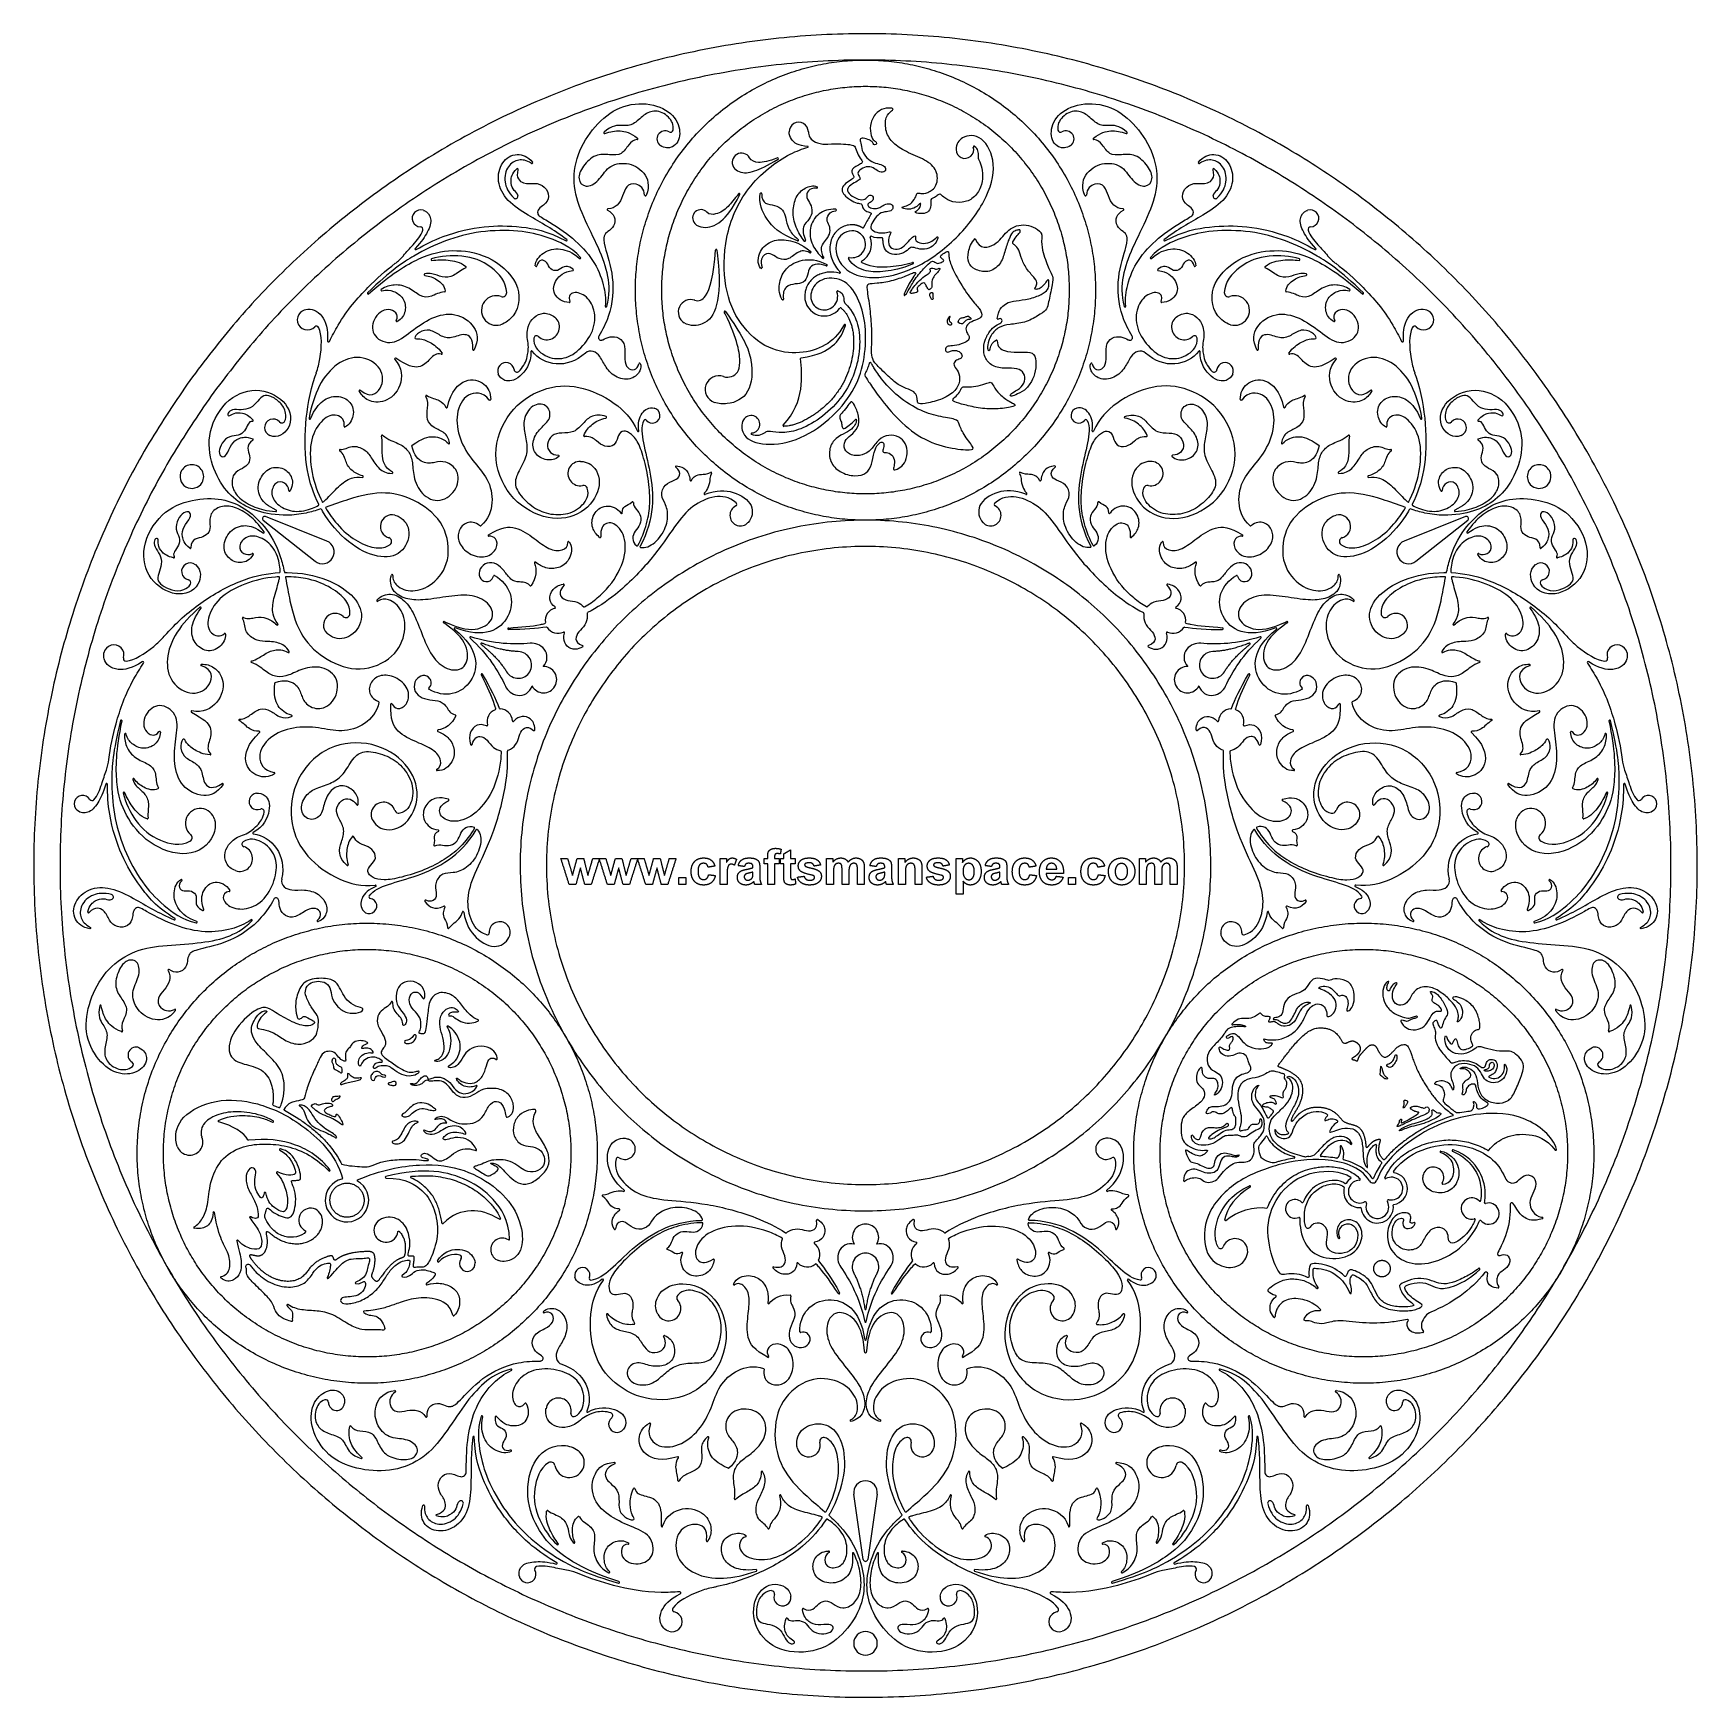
# Model space of a CAD drawing. Header units: millimetres. Extents: x -117 to 117, y -117 to 117.
import ezdxf

# ---------------------------------------------------------------- set-up
doc = ezdxf.new("R2010")
doc.units = ezdxf.units.MM
doc.header["$MEASUREMENT"] = 0
doc.layers.add('Layer 03', color=5, linetype='Continuous')

msp = doc.modelspace()

# ---------------------------------------------------------------- linework, layer by layer
at = {"layer": 'Layer 03'}
for p, q in [((-48.75, 97.65), (-48.76, 97.63)), ((48.76, 97.63), (48.75, 97.65)), ((-46.12, 84.14), (-46.12, 84.13)), ((-20.84, 86.35), (-20.79, 85.96)), ((46.12, 84.13), (46.12, 84.14)), ((-14.7, 83.82), (-14.71, 83.83)), ((-19.7, 77.42), (-19.81, 77.64)), ((-19.63, 77.74), (-19.19, 77.09)), ((-70.88, 66.69), (-70.83, 66.66)), ((70.83, 66.66), (70.88, 66.69)), ((-84.49, 48.43), (-77.22, 42.7)), ((-75.59, 45.52), (-84.19, 48.96)), ((84.19, 48.96), (75.59, 45.52)), ((77.22, 42.7), (84.49, 48.43)), ((-37.14, 46.14), (-37.14, 46.13)), ((37.14, 46.14), (37.14, 46.13)), ((-59.04, 33.94), (-59.21, 34.06)), ((-59.1, 34.24), (-58.91, 34.16)), ((-57.67, 33.18), (-57.55, 33.07)), ((-57.42, 33.3), (-57.57, 33.36)), ((57.57, 33.36), (57.42, 33.3)), ((57.55, 33.07), (57.67, 33.18)), ((58.91, 34.16), (59.1, 34.24)), ((59.21, 34.06), (59.04, 33.94)), ((-93.14, 28.02), (-93.2, 28.03)), ((93.2, 28.03), (93.14, 28.02)), ((-58.53, 9.09), (-58.52, 9.1)), ((58.53, 9.09), (58.52, 9.1)), ((-95.92, -2.12), (-95.93, -2.13)), ((95.93, -2.13), (95.92, -2.12)), ((-108.93, -6.59), (-108.94, -6.6)), ((108.94, -6.6), (108.93, -6.59)), ((94.87, -49.34), (94.97, -49.36)), ((-59.82, -55.54), (-59.88, -55.6)), ((-21.39, -55.23), (-21.38, -55.23)), ((21.39, -55.23), (21.38, -55.23)), ((-0.13, -66.37), (-0.1, -66.53)), ((0.1, -66.53), (0.13, -66.37)), ((-0.1, -68.31), (-0.12, -68.1)), ((0.12, -68.1), (0.1, -68.31)), ((-49.81, -82.01), (-49.8, -82.01)), ((49.8, -82.01), (49.81, -82.01)), ((-0.31, -97.39), (-1.63, -88.22)), ((1.63, -88.22), (0.31, -97.39)), ((-60.19, -91.04), (-60.17, -91.04)), ((60.17, -91.04), (60.19, -91.04)), ((-22.32, -94.73), (-22.31, -94.67)), ((22.31, -94.67), (22.32, -94.73))]:
    msp.add_line(p, q, dxfattribs=at)
for centre, radius, start, end in [((-36.62, 102.81), 0.104, 131.7433, 288.3914), ((-28.13, 101.94), 1.13, 60, 234.0029), ((-27.37, 103.25), 0.377, 240, 347.4722), ((-9.37, 102.93), 1.35, 0.2718, 180.2718), ((27.37, 103.25), 0.377, 192.5278, 300), ((28.13, 101.94), 1.13, 305.9971, 120), ((36.62, 102.81), 0.104, 251.6086, 48.2567), ((-32.06, 101.96), 0.104, 273.0198, 51.1593), ((-8.08, 100.82), 0.0568, 285.1755, 86.318), ((-5.61, 103.66), 2.46, 261.3804, 274.3675), ((13.95, 100.44), 1.23, 180, 17.417), ((15.23, 100.84), 0.104, 56.9262, 197.417), ((32.06, 101.96), 0.104, 128.8407, 266.9802), ((-46.8, 98.6), 0.104, 239.5292, 39.5199), ((-17.4, 98.65), 1.3, 30.2713, 210.2713), ((-12.33, 99.19), 0.104, 301.4197, 111.2783), ((46.8, 98.6), 0.104, 140.4801, 300.4708), ((-48.85, 97.68), 0.104, 343.4652, 133.71), ((48.85, 97.68), 0.104, 46.29, 196.5348), ((-49.11, 93.91), 0.353, 224.5116, 4.1521), ((-30.88, 94.06), 0.104, 184.1215, 336.866), ((-17.73, 94.19), 0.104, 334.2708, 142.7932), ((-14.66, 94.26), 0.104, 359.2824, 171.4084), ((-6.84, 95.14), 0.104, 267.6138, 66.8055), ((30.88, 94.06), 0.104, 203.134, 355.8785), ((49.11, 93.91), 0.353, 175.8479, 315.4884), ((-62.42, 90.8), 1.19, 71.0145, 268.2303), ((-45.32, 91.65), 0.68, 139.4039, 239.076), ((-36.16, 92.02), 0.104, 91.2933, 243.3298), ((-23.1, 90.87), 1.16, 42.1936, 222.1936), ((-4.19, 91.97), 0.104, 277.8478, 86.1195), ((36.16, 92.02), 0.104, 296.6702, 88.7067), ((45.32, 91.65), 0.68, 300.924, 40.5961), ((62.42, 90.8), 1.19, 271.7697, 108.9855), ((-62.46, 89.24), 0.368, 342.4543, 88.2303), ((-1.9, 87.17), 1.89, 258.4196, 90.5231), ((-0.36, 89.56), 0.104, 237.3005, 332.3163), ((24.41, 88.52), 0.351, 353.3222, 42.5765), ((62.46, 89.24), 0.368, 91.7697, 197.5457), ((-63.11, 86.51), 0.104, 136.6465, 300.1753), ((-41.96, 87.73), 0.104, 241.5435, 53.3551), ((-20.94, 86.34), 0.104, 7.125, 175.8375), ((-9.5, 87.76), 0.104, 249.0763, 53.4147), ((-8.52, 87.68), 0.104, 216.2966, 22.3836), ((-1.9, 87.17), 2.74, 299.8059, 21.1423), ((0.75, 88.19), 0.104, 66.1034, 201.1423), ((41.96, 87.73), 0.104, 126.6449, 298.4565), ((63.11, 86.51), 0.104, 239.8247, 43.3535), ((-70.18, 90.1), 7.02, 306.8934, 319.7318), ((-60.86, 85.01), 0.104, 108.3337, 277.1), ((-46.22, 84.15), 0.104, 182.0595, 347.7447), ((-40.05, 85.26), 0.104, 228.03, 42.2052), ((-7.74, 86.06), 0.104, 241.072, 50.4829), ((-5.95, 85.29), 0.104, 225.8084, 29.7024), ((-5.48, 84.23), 0.104, 248.24, 61.1359), ((-2.3, 85.21), 0.104, 78.4196, 210.5712), ((-0.49, 84.7), 0.104, 119.8059, 246.0344), ((6.62, 84.51), 0.104, 293.6633, 107.2119), ((40.05, 85.26), 0.104, 137.7948, 311.97), ((46.22, 84.15), 0.104, 192.2553, 357.9405), ((60.86, 85.01), 0.104, 262.9, 71.6663), ((70.18, 90.1), 7.02, 220.2682, 233.1066), ((-61.82, 82.9), 0.104, 106.0527, 262.961), ((-56.14, 83.95), 0.104, 295.6788, 51.4136), ((-41.09, 83.58), 0.104, 278.7851, 57.2095), ((-14.62, 83.89), 0.104, 222.5805, 17.3997), ((-3.62, 83.2), 0.104, 254.6503, 46.0665), ((41.09, 83.58), 0.104, 122.7905, 261.2149), ((56.14, 83.95), 0.104, 128.5864, 244.3212), ((61.82, 82.9), 0.104, 277.039, 73.9473), ((-69.79, 80.27), 0.104, 133.9872, 311.8847), ((-67.88, 80.72), 0.104, 125.0432, 285.3094), ((-59.07, 80.57), 0.104, 271.6509, 4.0105), ((-51.8, 77.87), 2.08, 70.38, 286.6165), ((-50.91, 80.37), 0.569, 250.38, 1.1085), ((-11.6, 79.45), 0.104, 209.1298, 9.8218), ((-5.79, 79.84), 2.74, 180, 323.7346), ((-5.79, 79.84), 1.89, 180, 20.2017), ((-3.92, 80.53), 0.104, 71.1665, 200.2017), ((50.91, 80.37), 0.569, 178.8915, 289.62), ((51.8, 77.87), 2.08, 253.3835, 109.62), ((59.07, 80.57), 0.104, 175.9895, 268.3491), ((67.88, 80.72), 0.104, 254.6906, 54.9568), ((69.79, 80.27), 0.104, 228.1153, 46.0128), ((-78.31, 76.56), 1.42, 131.9804, 317.2402), ((-41.56, 79.1), 0.104, 269.9231, 27.3958), ((-36.41, 78.46), 0.104, 174.1446, 344.8984), ((-24.51, 77.64), 1.76, 71.9581, 238.2588), ((-19.71, 77.68), 0.104, 34.177, 205.8144), ((-3.49, 78.16), 0.104, 43.9747, 143.7346), ((36.41, 78.46), 0.104, 195.1016, 5.8554), ((41.56, 79.1), 0.104, 152.6042, 270.0769), ((78.31, 76.56), 1.42, 222.7598, 48.0196), ((-77.03, 75.37), 0.33, 24.0858, 137.2402), ((-65.74, 76.41), 0.104, 151.0605, 299.3442), ((-44.71, 75.55), 1.78, 228.0096, 50.731), ((-2.91, 75.81), 0.104, 343.4436, 151.234), ((18.57, 76.73), 0.0764, 175.8178, 294.4209), ((44.71, 75.55), 1.78, 129.269, 311.9904), ((65.74, 76.41), 0.104, 240.6558, 28.9395), ((77.03, 75.37), 0.33, 42.7598, 155.9142), ((-75.35, 73.6), 0.144, 175.4953, 333.8971), ((-55.01, 72.41), 0.104, 174.5224, 333), ((-50.86, 72.76), 3.56, 355.4232, 12.8939), ((-46.15, 73.95), 0.378, 48.0096, 175.0732), ((-37.1, 74.07), 0.362, 148.5643, 285.4622), ((18.38, 73.62), 0.0965, 2.9658, 115.0376), ((37.1, 74.07), 0.362, 254.5378, 31.4357), ((46.15, 73.95), 0.378, 4.9268, 131.9904), ((50.86, 72.76), 3.56, 167.1061, 184.5768), ((55.01, 72.41), 0.104, 207, 5.4776), ((75.35, 73.6), 0.144, 206.1029, 4.5047), ((-88.73, 73.09), 12.33, 341.2069, 350.7607), ((-65.98, 71.08), 0.104, 57.5221, 223.716), ((-59.49, 71.83), 0.104, 250.3974, 35.2972), ((-50.45, 69.4), 1.16, 8.6496, 202.9502), ((-46.84, 72.1), 0.103, 35.9241, 180.8913), ((-38.56, 71.07), 1.11, 72.3464, 132.0334), ((-31.7, 70.4), 0.104, 20.756, 172.425), ((-9.01, 71.14), 0.104, 98.4729, 186.4482), ((31.7, 70.4), 0.104, 7.575, 159.244), ((38.56, 71.07), 1.11, 47.9666, 107.6536), ((46.84, 72.1), 0.103, 359.1087, 144.0759), ((50.45, 69.4), 1.16, 337.0498, 171.3504), ((59.49, 71.83), 0.104, 144.7028, 289.6026), ((65.98, 71.08), 0.104, 316.284, 122.4779), ((88.73, 73.09), 12.33, 189.2393, 198.7931), ((-48.91, 69.63), 0.396, 188.6496, 309.3706), ((-20.57, 66.79), 1.92, 70.6233, 250.6233), ((48.91, 69.63), 0.396, 230.6294, 351.3504), ((-70.95, 66.61), 0.104, 50.0494, 208.8741), ((-61.6, 65.85), 0.104, 60.3704, 212.4439), ((61.6, 65.85), 0.104, 327.5561, 119.6296), ((70.95, 66.61), 0.104, 331.1259, 129.9506), ((-58.76, 64.32), 0.104, 203.7468, 347.6205), ((-52.7, 65.38), 0.104, 218.8336, 358.6817), ((-29.91, 63.14), 1.07, 217.9142, 75.7879), ((-16.05, 61.91), 1.23, 274.6039, 150.9076), ((29.91, 63.14), 1.07, 104.2121, 322.0858), ((52.7, 65.38), 0.104, 181.3183, 321.1664), ((58.76, 64.32), 0.104, 192.3795, 336.2532), ((-86.01, 62.42), 0.104, 260.6861, 42.6365), ((-83.11, 61.44), 1.2, 41.0175, 248.0801), ((-81.88, 62.51), 0.423, 221.0175, 328.1056), ((-77.97, 62.73), 0.104, 169.891, 335.9923), ((-73.06, 61.62), 0.104, 166.9032, 295.9426), ((-36.42, 62.88), 0.104, 279.9518, 70.1357), ((-31.9, 60.98), 0.104, 203.3588, 7.9324), ((-30.91, 62.36), 0.204, 37.9137, 153.7915), ((-11.48, 61.72), 0.104, 136.5637, 272.1911), ((30.91, 62.36), 0.204, 26.2085, 142.0863), ((31.9, 60.98), 0.104, 172.0676, 336.6412), ((36.42, 62.88), 0.104, 109.8643, 260.0482), ((73.06, 61.62), 0.104, 244.0574, 13.0968), ((77.97, 62.73), 0.104, 204.0077, 10.109), ((81.88, 62.51), 0.423, 211.8944, 318.9825), ((83.11, 61.44), 1.2, 291.9199, 138.9825), ((86.01, 62.42), 0.104, 137.3635, 279.3139), ((-86, 59.76), 0.104, 300.0176, 70.3251), ((-67.82, 60.29), 0.104, 51.1645, 192.5546), ((-63.54, 58.9), 0.104, 123.7887, 191.212), ((-58.45, 59.27), 0.104, 222.7796, 10.7953), ((-39.43, 60.29), 0.104, 159.0105, 273.141), ((-15.94, 60.58), 0.104, 94.6039, 241.0778), ((39.43, 60.29), 0.104, 266.859, 20.9895), ((58.45, 59.27), 0.104, 169.2047, 317.2204), ((63.54, 58.9), 0.104, 348.788, 56.2113), ((67.82, 60.29), 0.104, 347.4454, 128.8355), ((86, 59.76), 0.104, 109.6749, 239.9824), ((-94.52, 54.57), 1.66, 330, 150), ((-73.72, 58.27), 0.104, 84.949, 231.1757), ((-43.08, 57.46), 0.104, 308.4896, 89.2715), ((-40.04, 54.99), 1.71, 87.7847, 282.0157), ((-26.56, 55.96), 0.104, 85.1529, 236.1365), ((26.56, 55.96), 0.104, 303.8635, 94.8471), ((40.04, 54.99), 1.71, 257.9843, 92.2153), ((43.08, 57.46), 0.104, 90.7285, 231.5104), ((73.72, 58.27), 0.104, 308.8243, 95.051), ((94.52, 54.57), 1.66, 30, 210), ((-94.52, 54.57), 1.66, 150, 330), ((-70.56, 54.55), 0.104, 261.796, 74.7339), ((-66.43, 55.12), 0.104, 270.1432, 60.2396), ((-24.52, 54.09), 0.104, 185.2356, 328.7526), ((-21.69, 55.07), 0.104, 334.0433, 116.3013), ((21.69, 55.07), 0.104, 63.6987, 205.9567), ((24.52, 54.09), 0.104, 211.2474, 354.7644), ((66.43, 55.12), 0.104, 119.7604, 269.8568), ((70.56, 54.55), 0.104, 105.2661, 278.204), ((94.52, 54.57), 1.66, 210, 30), ((-80.82, 52.63), 0.104, 183.4404, 330.4451), ((-39.56, 52.77), 0.565, 18.0734, 102.0162), ((-22.55, 52.17), 0.104, 133.5092, 291.3879), ((22.55, 52.17), 0.104, 248.6121, 46.4908), ((39.56, 52.77), 0.565, 77.9838, 161.9266), ((80.82, 52.63), 0.104, 209.5549, 356.5596), ((-82.72, 49.77), 0.104, 265.1305, 64.5776), ((-76.8, 50.63), 0.104, 301.4672, 26.9996), ((-76.41, 49.92), 0.104, 29.691, 107.9597), ((-76.15, 51.09), 0.104, 207.0204, 309.687), ((-75.64, 50.18), 0.104, 108.9135, 210.8876), ((-66.43, 47.57), 1.64, 76.4405, 253.7037), ((-34.22, 49.49), 0.104, 212.6968, 6.934), ((-32.68, 50.94), 0.104, 0.7485, 134.2465), ((-17.55, 49.13), 1.47, 116.8116, 308.6722), ((-18.34, 50.69), 0.275, 296.8116, 47.1507), ((17.55, 49.13), 1.47, 231.3278, 63.1884), ((18.34, 50.69), 0.275, 132.8493, 243.1884), ((32.68, 50.94), 0.104, 45.7535, 179.2515), ((34.22, 49.49), 0.104, 173.066, 327.3032), ((66.43, 47.57), 1.64, 286.2963, 103.5595), ((75.64, 50.18), 0.104, 329.1124, 71.0865), ((76.15, 51.09), 0.104, 230.313, 332.9796), ((76.41, 49.92), 0.104, 72.0403, 150.309), ((76.8, 50.63), 0.104, 153.0004, 238.5328), ((82.72, 49.77), 0.104, 115.4224, 274.8695), ((-84.3, 48.67), 0.311, 150, 231.7903), ((-84.3, 48.67), 0.311, 68.2097, 150), ((-84.46, 46.75), 0.104, 235.4224, 34.8695), ((-54.02, 47.75), 0.104, 231.3839, 311.8203), ((54.02, 47.75), 0.104, 228.1797, 308.6161), ((84.3, 48.67), 0.311, 30, 111.7903), ((84.46, 46.75), 0.104, 145.1305, 304.5776), ((84.3, 48.67), 0.311, 308.2097, 30), ((-94.75, 44.59), 0.104, 229.6749, 359.9824), ((-76.2, 43.99), 1.65, 330, 68.2097), ((-67.04, 45.47), 0.551, 309.5196, 73.7014), ((-52.84, 46.3), 0.108, 121.3045, 275.9127), ((-41.68, 45.35), 0.104, 36.1984, 188.9913), ((-37.24, 46.12), 0.104, 227.7452, 4.6513), ((-32.04, 44.95), 0.104, 235.4251, 329.1208), ((-31.54, 44.74), 0.104, 151.3091, 257.9862), ((31.54, 44.74), 0.104, 282.0138, 28.6909), ((32.04, 44.95), 0.104, 210.8792, 304.5749), ((37.24, 46.12), 0.104, 175.3487, 312.2548), ((41.68, 45.35), 0.104, 351.0087, 143.8016), ((52.84, 46.3), 0.108, 264.0873, 58.6955), ((67.04, 45.47), 0.551, 106.2986, 230.4804), ((76.2, 43.99), 1.65, 111.7903, 210), ((94.75, 44.59), 0.104, 180.0176, 310.3251), ((-97.06, 43.27), 0.104, 257.3635, 39.3139), ((-94.76, 41.26), 1.2, 51.9199, 258.9825), ((-85.99, 43.68), 0.104, 329.5549, 116.5596), ((-76.2, 43.99), 1.65, 231.7903, 330), ((-46.36, 42.47), 0.104, 50.5032, 202.6937), ((46.36, 42.47), 0.104, 337.3063, 129.4968), ((76.2, 43.99), 1.65, 210, 308.2097), ((85.99, 43.68), 0.104, 63.4404, 210.4451), ((94.76, 41.26), 1.2, 281.0175, 128.0801), ((97.06, 43.27), 0.104, 140.6861, 282.6365), ((-95.07, 39.66), 0.423, 331.8944, 78.9825), ((-82.32, 40.4), 0.104, 350.313, 92.9796), ((-82.24, 41.19), 0.104, 273.0004, 358.5328), ((-81.44, 41.21), 0.104, 192.0403, 270.309), ((-81.28, 40.42), 0.104, 89.1124, 191.0865), ((-66.42, 40.72), 0.104, 353.4572, 162.8951), ((-52.09, 40.58), 0.104, 60.916, 164.2082), ((52.09, 40.58), 0.104, 15.7918, 119.084), ((66.42, 40.72), 0.104, 17.1049, 186.5428), ((81.28, 40.42), 0.104, 348.9135, 90.8876), ((81.44, 41.21), 0.104, 269.691, 347.9597), ((82.24, 41.19), 0.104, 181.4672, 266.9996), ((82.32, 40.4), 0.104, 87.0204, 189.687), ((95.07, 39.66), 0.423, 101.0175, 208.1056), ((-47, 39.35), 0.104, 223.6597, 323.0818), ((-42.38, 39.39), 0.104, 317.5463, 101.9236), ((42.38, 39.39), 0.104, 78.0764, 222.4537), ((47, 39.35), 0.104, 216.9182, 316.3403), ((-93.31, 36.16), 0.104, 324.0077, 130.109), ((-74.41, 33.74), 1.64, 46.2963, 223.5595), ((-72.9, 35.33), 0.551, 226.2986, 350.4804), ((-68.48, 37.16), 0.104, 137.1049, 306.5428), ((-43.14, 34.36), 1.79, 104.7714, 189.2565), ((-43.62, 36.19), 0.104, 284.7714, 54.0696), ((-39.46, 36.36), 0.104, 220.7416, 301.58), ((-38.97, 35.38), 0.104, 117.4564, 191.5423), ((38.97, 35.38), 0.104, 348.4577, 62.5436), ((39.46, 36.36), 0.104, 238.42, 319.2584), ((43.62, 36.19), 0.104, 125.9304, 255.2286), ((43.14, 34.36), 1.79, 350.7435, 75.2286), ((68.48, 37.16), 0.104, 233.4572, 42.8951), ((72.9, 35.33), 0.551, 189.5196, 313.7014), ((74.41, 33.74), 1.64, 316.4405, 133.7037), ((93.31, 36.16), 0.104, 49.891, 215.9923), ((-87.32, 34.71), 0.104, 68.8243, 215.051), ((-82.52, 33.83), 0.104, 225.2661, 38.204), ((-59.15, 34.15), 0.104, 65.4849, 234.5151), ((-57.6, 33.26), 0.104, 69.4744, 230.5256), ((-50.1, 33.22), 0.104, 93.9783, 269.3786), ((-45.01, 34.05), 0.104, 283.2729, 9.2565), ((-44.75, 33.35), 0.104, 31.9957, 99.5278), ((-43.14, 34.36), 1.79, 211.9957, 295.683), ((-42.32, 32.65), 0.104, 341.1034, 115.683), ((42.32, 32.65), 0.104, 64.317, 198.8966), ((43.14, 34.36), 1.79, 244.317, 328.0043), ((44.75, 33.35), 0.104, 80.4722, 148.0043), ((45.01, 34.05), 0.104, 170.7435, 256.7271), ((50.1, 33.22), 0.104, 270.6214, 86.0217), ((57.6, 33.26), 0.104, 309.4744, 110.5256), ((59.15, 34.15), 0.104, 305.4849, 114.5151), ((82.52, 33.83), 0.104, 141.796, 314.7339), ((87.32, 34.71), 0.104, 324.949, 111.1757), ((-105.46, 29.54), 1.42, 342.7598, 168.0196), ((-107.66, 40.3), 12.33, 309.2393, 318.7931), ((-89.89, 32.46), 0.104, 4.0574, 133.0968), ((-55.42, 32), 0.104, 72.0549, 227.9451), ((-53.87, 31.1), 0.104, 68.0983, 231.9017), ((-46.84, 28.96), 2.23, 39.0159, 95.5987), ((-46.54, 29.2), 1.85, 316.1501, 39.0159), ((-39.73, 30.75), 0.104, 298.514, 71.7941), ((39.73, 30.75), 0.104, 108.2059, 241.486), ((46.54, 29.2), 1.85, 140.9841, 223.8499), ((46.84, 28.96), 2.23, 84.4013, 140.9841), ((53.87, 31.1), 0.104, 308.0983, 111.9017), ((55.42, 32), 0.104, 312.0549, 107.9451), ((89.89, 32.46), 0.104, 46.9032, 175.9426), ((107.66, 40.3), 12.33, 221.2069, 230.7607), ((105.46, 29.54), 1.42, 11.9804, 197.2402), ((-103.79, 29.02), 0.33, 162.7598, 275.9142), ((-101.41, 28.46), 0.144, 326.1029, 124.5047), ((-93.16, 28.13), 0.104, 91.1259, 249.9506), ((-86.12, 28.59), 0.104, 107.4454, 248.8355), ((-80.95, 29.97), 0.104, 239.7604, 29.8568), ((-48.79, 28.07), 1.95, 28.0136, 88.004), ((-48.7, 28.12), 1.85, 330, 28.015), ((48.7, 28.12), 1.85, 151.985, 210), ((48.79, 28.07), 1.95, 91.996, 151.9864), ((80.95, 29.97), 0.104, 150.1432, 300.2396), ((86.12, 28.59), 0.104, 291.1645, 72.5546), ((93.16, 28.13), 0.104, 290.0494, 88.8741), ((101.41, 28.46), 0.144, 55.4953, 213.8971), ((103.79, 29.02), 0.33, 264.0858, 17.2402), ((-53.82, 26.78), 0.104, 30.6214, 206.0217), ((-48.71, 28.22), 1.95, 211.996, 271.9864), ((-48.7, 28.12), 1.85, 271.985, 330), ((-45.17, 26.08), 1.85, 330, 91.3206), ((45.17, 26.08), 1.85, 88.6794, 210), ((48.7, 28.12), 1.85, 210, 268.015), ((48.71, 28.22), 1.95, 268.0136, 328.004), ((53.82, 26.78), 0.104, 333.9783, 149.3786), ((-82.78, 25.58), 0.104, 108.788, 176.2113), ((-61.19, 24.82), 0.104, 135.7918, 239.084), ((-48.5, 26.09), 2.23, 204.4013, 260.9841), ((-48.56, 25.71), 1.85, 260.9841, 343.8499), ((-45.17, 26.08), 1.85, 208.6794, 330), ((45.17, 26.08), 1.85, 210, 331.3206), ((48.56, 25.71), 1.85, 196.1501, 279.0159), ((48.5, 26.09), 2.23, 279.0159, 335.5987), ((61.19, 24.82), 0.104, 300.916, 44.2082), ((82.78, 25.58), 0.104, 3.7887, 71.212), ((-94.54, 21.6), 0.104, 76.284, 242.4779), ((-80.55, 20.99), 0.104, 289.2047, 77.2204), ((-68.36, 22.91), 0.104, 348.1797, 68.6161), ((-66.52, 22.61), 0.108, 24.0873, 178.6955), ((-57.58, 21.03), 0.104, 336.9182, 76.3403), ((-51.32, 20.18), 1.79, 110.7435, 195.2286), ((-51.99, 21.95), 0.104, 290.7435, 16.7271), ((-51.26, 22.07), 0.104, 200.4722, 268.0043), ((-51.32, 20.18), 1.79, 4.317, 88.0043), ((51.32, 20.18), 1.79, 91.9957, 175.683), ((51.26, 22.07), 0.104, 271.9957, 339.5278), ((51.99, 21.95), 0.104, 163.2729, 249.2565), ((51.32, 20.18), 1.79, 344.7714, 69.2565), ((57.58, 21.03), 0.104, 103.6597, 203.0818), ((66.52, 22.61), 0.108, 1.3045, 155.9127), ((68.36, 22.91), 0.104, 111.3839, 191.8203), ((80.55, 20.99), 0.104, 102.7796, 250.7953), ((94.54, 21.6), 0.104, 297.5221, 103.716), ((-104.41, 20.3), 0.104, 348.1153, 166.0128), ((-99.04, 18.72), 0.104, 0.6558, 148.9395), ((-87.83, 20.42), 0.104, 87.5561, 239.6296), ((-85.08, 18.73), 0.104, 312.3795, 96.2532), ((-59.96, 18.91), 0.104, 97.3063, 249.4968), ((-53.15, 19.68), 0.104, 245.9304, 15.2286), ((-49.43, 20.32), 0.104, 184.317, 318.8966), ((-46.5, 19.03), 0.104, 228.2059, 1.486), ((46.5, 19.03), 0.104, 178.514, 311.7941), ((49.43, 20.32), 0.104, 221.1034, 355.683), ((53.15, 19.68), 0.104, 164.7714, 294.0696), ((59.96, 18.91), 0.104, 290.5032, 82.6937), ((85.08, 18.73), 0.104, 83.7468, 227.6205), ((87.83, 20.42), 0.104, 300.3704, 92.4439), ((99.04, 18.72), 0.104, 31.0605, 179.3442), ((104.41, 20.3), 0.104, 13.9872, 191.8847), ((-103.85, 18.42), 0.104, 14.6906, 174.9568), ((-55.3, 17.01), 0.104, 198.0764, 342.4537), ((55.3, 17.01), 0.104, 197.5463, 341.9236), ((103.85, 18.42), 0.104, 5.0432, 165.3094), ((-113.12, 15.73), 7.02, 340.2682, 353.1066), ((-91.95, 15.61), 0.104, 264.7028, 49.6026), ((-51.22, 16), 0.104, 358.42, 79.2584), ((-50.13, 16.06), 0.104, 108.4577, 182.5436), ((50.13, 16.06), 0.104, 357.4564, 71.5423), ((51.22, 16), 0.104, 100.7416, 181.58), ((91.95, 15.61), 0.104, 130.3974, 275.2972), ((113.12, 15.73), 7.02, 186.8934, 199.7318), ((-102.7, 12.09), 0.104, 37.039, 193.9473), ((-82.97, 12.95), 0.104, 301.3183, 81.1664), ((-60.11, 13.42), 0.104, 111.0087, 263.8016), ((60.11, 13.42), 0.104, 276.1984, 68.9913), ((82.97, 12.95), 0.104, 98.8336, 238.6817), ((102.7, 12.09), 0.104, 346.0527, 142.961), ((-109.84, 8.65), 1.19, 31.7697, 228.9855), ((-106.47, 11.4), 0.104, 359.8247, 163.3535), ((-104.05, 10.2), 0.104, 22.9, 191.6663), ((-99.32, 10.87), 0.104, 295.9895, 28.3491), ((-90.22, 11.43), 0.104, 327, 125.4776), ((-85.33, 8.99), 1.16, 97.0498, 291.3504), ((85.33, 8.99), 1.16, 248.6496, 82.9502), ((90.22, 11.43), 0.104, 54.5224, 213), ((99.32, 10.87), 0.104, 151.6509, 244.0105), ((104.05, 10.2), 0.104, 348.3337, 157.1), ((106.47, 11.4), 0.104, 16.6465, 180.1753), ((109.84, 8.65), 1.19, 311.0145, 148.2303), ((-108.52, 9.47), 0.368, 211.7697, 317.5457), ((-93.34, 5.92), 2.08, 13.3835, 229.62), ((-84.76, 7.54), 0.396, 350.6294, 111.3504), ((-71.3, 8.57), 0.104, 210.7285, 351.5104), ((-67.65, 7.17), 1.71, 17.9843, 212.2153), ((-65.48, 7.88), 0.565, 197.9838, 281.9266), ((-58.56, 9.19), 0.104, 295.3487, 72.2548), ((58.56, 9.19), 0.104, 107.7452, 244.6513), ((65.48, 7.88), 0.565, 258.0734, 342.0162), ((67.65, 7.17), 1.71, 327.7847, 162.0157), ((71.3, 8.57), 0.104, 188.4896, 329.2715), ((84.76, 7.54), 0.396, 68.6496, 189.3706), ((93.34, 5.92), 2.08, 310.38, 166.6165), ((108.52, 9.47), 0.368, 222.4543, 328.2303), ((-100.77, 6.64), 0.104, 248.5864, 4.3212), ((-88.44, 7.67), 3.56, 287.1061, 304.5768), ((-59.97, 4.89), 0.104, 293.066, 87.3032), ((-54.95, 5.27), 0.104, 330.8792, 64.5749), ((-54.52, 4.94), 0.104, 42.0138, 148.6909), ((54.52, 4.94), 0.104, 31.3091, 137.9862), ((54.95, 5.27), 0.104, 115.4251, 209.1208), ((59.97, 4.89), 0.104, 92.6968, 246.934), ((88.44, 7.67), 3.56, 235.4232, 252.8939), ((100.77, 6.64), 0.104, 175.6788, 291.4136), ((-95.05, 3.9), 0.569, 298.8915, 49.62), ((-87.78, 0.95), 1.78, 249.269, 71.9904), ((-87.12, 3), 0.378, 124.9268, 251.9904), ((-85.86, 4.52), 0.103, 119.1087, 264.0759), ((-71.92, 4), 0.104, 26.859, 140.9895), ((-60.46, 2.83), 0.104, 165.7535, 299.2515), ((60.46, 2.83), 0.104, 240.7485, 14.2465), ((71.92, 4), 0.104, 39.0105, 153.141), ((85.86, 4.52), 0.103, 275.9241, 60.8913), ((87.78, 0.95), 1.78, 108.0096, 290.731), ((87.12, 3), 0.378, 288.0096, 55.0732), ((95.05, 3.9), 0.569, 130.38, 241.1085), ((-72.67, 0.1), 0.104, 229.8643, 20.0482), ((72.67, 0.1), 0.104, 159.9518, 310.1357), ((-95.99, -2.05), 0.104, 312.2553, 117.9405), ((-80.83, -2.15), 1.11, 167.9666, 227.6536), ((80.83, -2.15), 1.11, 312.3464, 12.0334), ((95.99, -2.05), 0.104, 62.0595, 227.7447), ((-105.88, -4.43), 0.353, 295.8479, 75.4884), ((-89.28, -3.55), 0.104, 272.6042, 30.0769), ((-82.7, -4.91), 0.362, 14.5378, 151.4357), ((-69.64, -5.67), 1.07, 224.2121, 82.0858), ((-69.46, -4.41), 0.204, 146.2085, 262.0863), ((-68.76, -2.86), 0.104, 292.0676, 96.6412), ((69.64, -5.67), 1.07, 97.9142, 315.7879), ((68.76, -2.86), 0.104, 83.3588, 247.9324), ((69.46, -4.41), 0.204, 277.9137, 33.7915), ((82.7, -4.91), 0.362, 28.5643, 165.4622), ((89.28, -3.55), 0.104, 149.9231, 267.3958), ((105.88, -4.43), 0.353, 104.5116, 244.1521), ((-109.02, -6.53), 0.104, 166.29, 316.5348), ((-102.04, -6.58), 0.68, 60.924, 160.5961), ((-92.93, -6.21), 0.104, 242.7905, 21.2149), ((-61.74, -4.97), 0.104, 63.8635, 214.8471), ((-59.1, -5.81), 0.104, 331.2474, 114.7644), ((-56.46, -6.56), 0.104, 8.6121, 166.4908), ((56.46, -6.56), 0.104, 13.5092, 171.3879), ((59.1, -5.81), 0.104, 65.2356, 208.7526), ((61.74, -4.97), 0.104, 325.1529, 116.1365), ((92.93, -6.21), 0.104, 158.7851, 297.2095), ((102.04, -6.58), 0.68, 19.4039, 119.076), ((109.02, -6.53), 0.104, 223.4652, 13.71), ((-108.79, -8.77), 0.104, 260.4801, 60.4708), ((-96.95, -7.53), 0.104, 246.6449, 58.4565), ((-93.86, -7.94), 0.104, 257.7948, 71.97), ((-86.15, -7.7), 0.104, 315.1016, 125.8554), ((-76.82, -7.75), 0.104, 127.575, 279.244), ((-58.54, -8.75), 0.104, 183.6987, 325.9567), ((-51.32, -9.36), 1.47, 351.3278, 183.1884), ((51.32, -9.36), 1.47, 356.8116, 188.6722), ((58.54, -8.75), 0.104, 214.0433, 356.3013), ((76.82, -7.75), 0.104, 260.756, 52.425), ((86.15, -7.7), 0.104, 54.1446, 224.8984), ((93.86, -7.94), 0.104, 108.03, 282.2052), ((96.95, -7.53), 0.104, 121.5435, 293.3551), ((108.79, -8.77), 0.104, 119.5292, 279.5199), ((-53.07, -9.46), 0.275, 252.8493, 3.1884), ((53.07, -9.46), 0.275, 176.8116, 287.1507), ((-97.77, -14.7), 0.104, 56.6702, 208.7067), ((97.77, -14.7), 0.104, 331.2933, 123.3298), ((-107.34, -19.69), 0.104, 11.6086, 168.2567), ((-96.9, -20.28), 0.104, 323.134, 115.8785), ((96.9, -20.28), 0.104, 64.1215, 216.866), ((107.34, -19.69), 0.104, 11.7433, 168.3914), ((-104.33, -23.22), 0.104, 248.8407, 26.9802), ((104.33, -23.22), 0.104, 153.0198, 291.1593), ((-102.35, -26.61), 1.13, 65.9971, 240), ((102.35, -26.61), 1.13, 300, 114.0029), ((-103.1, -27.92), 0.377, 312.5278, 60), ((103.1, -27.92), 0.377, 120, 227.4722), ((-81.49, -34.24), 0.104, 147.0581, 242.4821), ((82.37, -35.03), 0.104, 286.8891, 55.5134), ((-90.73, -35.87), 0.104, 117.1923, 255.33), ((-83.16, -35.92), 0.104, 243.1369, 60.2103), ((-94.83, -38.79), 1.85, 202.046, 22.046), ((-86.57, -38.46), 0.104, 207.5665, 277.1033), ((-33.77, -39.77), 1.47, 236.8116, 68.6722), ((33.77, -39.77), 1.47, 111.3278, 303.1884), ((56.27, -38.07), 0.104, 19.1528, 152.6371), ((66.7, -39.43), 0.104, 35.651, 188.1192), ((68.15, -39.02), 0.104, 219.4338, 25.1295), ((-82.13, -39.86), 0.104, 77.2755, 244.7906), ((-73.45, -41.81), 0.104, 206.0434, 255.6852), ((-34.72, -41.23), 0.275, 56.8116, 167.1507), ((34.72, -41.23), 0.275, 12.8493, 123.1884), ((57.21, -40.42), 1.27, 255.12, 285.6861), ((60.15, -40.96), 0.104, 279.2082, 75.272), ((61.75, -39.42), 1.44, 254.2103, 274.066), ((62.15, -39.4), 1.44, 272.8784, 316.0927), ((63.93, -40.73), 0.104, 145.2944, 267.4196), ((66.16, -40.98), 0.104, 259.6043, 326.4033), ((67.1, -41.18), 0.104, 158.7553, 255.1535), ((72.34, -41.72), 0.104, 324.3329, 54.5645), ((80.71, -40.17), 0.104, 77.3938, 247.3381), ((82.42, -40.01), 0.104, 70.4632, 246.6935), ((87.38, -39.89), 0.104, 238.0244, 321.3623), ((96.86, -39.86), 0.104, 217.4697, 16.0763), ((-82.54, -43.09), 0.104, 61.9928, 219.7588), ((-72.75, -46.96), 3.05, 103.3745, 61.4176), ((-75.23, -42.77), 0.104, 224.813, 37.4387), ((-73.48, -43.89), 0.104, 283.3745, 15.9211), ((-71.24, -44.19), 0.104, 113.1898, 241.4176), ((-67.27, -43.74), 0.104, 104.7178, 269.2007), ((-63.73, -43.73), 0.104, 96.3123, 247.4702), ((69.35, -45.76), 2.25, 124.3487, 148.8739), ((69.35, -45.76), 1.6, 90.9658, 295.1747), ((68.02, -43.81), 0.104, 304.3487, 57.8353), ((69.32, -44.05), 0.104, 270.9658, 42.399), ((71.19, -43.97), 0.57, 210.7128, 339.4058), ((71.19, -43.82), 0.104, 214.1029, 338.0673), ((72.96, -43.84), 0.104, 155.3887, 299.1631), ((73.79, -45.33), 1.6, 257.0319, 119.1631), ((74.18, -43.01), 0.104, 145.3668, 260.4546), ((73.79, -45.33), 2.25, 278.7945, 80.4546), ((79.67, -43.78), 1.47, 328.1178, 180), ((90.83, -43.38), 1.18, 202.273, 244.5534), ((-84.26, -45.96), 0.104, 14.5734, 166.9221), ((-36.85, -46.32), 0.104, 94.0433, 236.3013), ((-33.91, -45.62), 0.104, 253.5092, 51.3879), ((33.91, -45.62), 0.104, 128.6121, 286.4908), ((36.85, -46.32), 0.104, 303.6987, 85.9567), ((53.92, -45.05), 0.104, 300.1432, 112.6634), ((69.35, -45.76), 2.25, 165.2395, 272.8249), ((67.07, -45.16), 0.104, 345.2395, 54.2159), ((67.33, -44.54), 0.104, 231.602, 328.8739), ((81.01, -44.61), 0.104, 148.1178, 270.853), ((85.07, -48.13), 1.49, 44.7485, 283.4041), ((-91.45, -48.71), 0.104, 9.7821, 177.8497), ((-77.87, -49.75), 1.66, 6.8397, 244.1766), ((-34.58, -48.28), 0.104, 305.2356, 88.7526), ((34.58, -48.28), 0.104, 91.2474, 234.7644), ((56.31, -47.96), 0.104, 259.9222, 338.5542), ((60.25, -48.17), 1.32, 43.0701, 293.7564), ((61.29, -47.2), 0.104, 223.0701, 336.9625), ((69.46, -48.11), 0.104, 4.7032, 92.8249), ((71.81, -47.92), 2.25, 184.7032, 6.3948), ((70.11, -47.37), 0.187, 342.3533, 115.1748), ((71.81, -47.92), 1.6, 162.3533, 28.1573), ((73.39, -47.07), 0.187, 77.0319, 208.1573), ((74.15, -47.65), 0.1, 98.7945, 186.3948), ((86.21, -47.01), 0.104, 224.7485, 352.2501), ((87.44, -48.84), 1.49, 221.4116, 107.3962), ((86.96, -47.32), 0.104, 171.7702, 287.3962), ((90.67, -47.52), 0.215, 45.3691, 181.7496), ((-94.16, -50.8), 0.104, 120.3096, 260.6499), ((-86.31, -49.38), 0.104, 58.7776, 216.2173), ((-78.64, -51.34), 0.104, 329.7708, 64.1766), ((-67.28, -51.16), 1.69, 122.8816, 352.6379), ((-59.34, -50.14), 0.104, 186.364, 314.0046), ((-51.31, -49.55), 0.104, 238.5627, 23.9468), ((-35.18, -50.98), 0.104, 205.1529, 356.1365), ((-22.98, -49.69), 0.104, 271.3091, 17.9862), ((-22.91, -50.22), 0.104, 355.4251, 89.1208), ((-6.77, -49.78), 0.104, 58.514, 191.7941), ((0, -52.16), 1.85, 90, 211.3206), ((0, -52.16), 1.85, 328.6794, 90), ((6.77, -49.78), 0.104, 348.2059, 121.486), ((22.91, -50.22), 0.104, 90.8792, 184.5749), ((22.98, -49.69), 0.104, 162.0138, 268.6909), ((35.18, -50.98), 0.104, 183.8635, 334.8471), ((50.5, -49.73), 0.104, 169.8352, 309.9429), ((60.83, -49.48), 0.104, 358.8662, 113.7564), ((77, -50.21), 0.104, 341.5742, 113.523), ((85.44, -49.68), 0.104, 336.2674, 103.4074), ((86.24, -49.89), 0.104, 41.4188, 157.3413), ((94.95, -49.46), 0.104, 287.049, 79.992), ((-88.13, -52.64), 0.104, 41.5588, 193.6273), ((-50.97, -53.9), 1.62, 57.753, 251.6729), ((-50.05, -52.45), 0.104, 237.753, 1.149), ((-27.78, -53.77), 0.104, 120.7485, 254.2465), ((-11.76, -52.36), 0.104, 340.7416, 61.58), ((-11.16, -51.44), 0.104, 237.4564, 311.5423), ((-7.12, -52.97), 0.104, 101.1034, 235.683), ((-8.18, -54.54), 1.79, 331.9957, 55.683), ((-2.02, -54.91), 1.85, 76.1501, 159.0159), ((2.02, -54.91), 1.85, 20.9841, 103.8499), ((8.18, -54.54), 1.79, 124.317, 208.0043), ((7.12, -52.97), 0.104, 304.317, 78.8966), ((11.16, -51.44), 0.104, 228.4577, 302.5436), ((11.76, -52.36), 0.104, 118.42, 199.2584), ((27.78, -53.77), 0.104, 285.7535, 59.2515), ((49.82, -53.36), 0.393, 209.2115, 339.2377), ((51.85, -54.13), 1.78, 345.3085, 159.2377), ((66.44, -52.26), 0.104, 206.7535, 21.114), ((-59.96, -55.53), 0.104, 151.3043, 314.883), ((-55.87, -55.85), 1.1, 143.0884, 6.5332), ((-57.03, -54.98), 0.34, 323.0884, 73.6748), ((-25.75, -54.38), 0.104, 332.6968, 126.934), ((-21.32, -55.31), 0.104, 347.7452, 124.6513), ((-9.53, -55.87), 0.104, 44.7714, 174.0696), ((-8.18, -54.54), 1.79, 224.7714, 309.2565), ((-6.99, -56), 0.104, 43.2729, 129.2565), ((-6.51, -55.43), 0.104, 151.9957, 219.5278), ((-1.66, -55.05), 2.23, 159.0159, 215.5987), ((0.09, -56.29), 1.95, 148.0136, 208.004), ((0, -56.24), 1.85, 90, 148.015), ((0, -56.24), 1.85, 31.985, 90), ((-0.09, -56.29), 1.95, 331.996, 31.9864), ((1.66, -55.05), 2.23, 324.4013, 20.9841), ((6.51, -55.43), 0.104, 320.4722, 28.0043), ((6.99, -56), 0.104, 50.7435, 136.7271), ((8.18, -54.54), 1.79, 230.7435, 315.2286), ((9.53, -55.87), 0.104, 5.9304, 135.2286), ((21.32, -55.31), 0.104, 55.3487, 192.2548), ((25.75, -54.38), 0.104, 53.066, 207.3032), ((88.96, -54.44), 0.282, 151.7735, 285.5919), ((-90.38, -57.78), 0.104, 105.7222, 228.1097), ((-75.43, -57.84), 0.104, 154.8684, 316.8723), ((-64.96, -57.6), 0.104, 120.7687, 259.0027), ((-39.73, -57.47), 1.07, 337.9142, 195.7879), ((-38.55, -57.95), 0.204, 157.9137, 273.7915), ((-36.86, -58.12), 0.104, 323.3588, 127.9324), ((-12.92, -56.4), 0.104, 77.5463, 221.9236), ((12.92, -56.4), 0.104, 318.0764, 102.4537), ((36.86, -58.12), 0.104, 52.0676, 216.6412), ((38.55, -57.95), 0.204, 266.2085, 22.0863), ((39.73, -57.47), 1.07, 344.2121, 202.0858), ((86.11, -56.6), 0.104, 315.0465, 128.6414), ((87.06, -57.3), 0.25, 0, 141.5538), ((-71.49, -58.56), 0.104, 112.0409, 264.9164), ((-61.56, -58.73), 0.104, 118.7495, 283.8004), ((-25.92, -60.65), 0.565, 138.0734, 222.0162), ((-18.44, -58.77), 0.104, 156.1984, 308.9913), ((-10.57, -60.38), 0.104, 343.6597, 83.0818), ((-3.72, -60), 0.104, 213.9783, 29.3786), ((3.72, -60), 0.104, 150.6214, 326.0217), ((10.57, -60.38), 0.104, 96.9182, 196.3403), ((18.44, -58.77), 0.104, 231.0087, 23.8016), ((25.92, -60.65), 0.565, 317.9838, 41.9266), ((57.53, -60.45), 0.104, 298.2134, 73.8574), ((63.43, -59.25), 0.104, 230.4455, 36.3219), ((68.06, -59.97), 0.104, 204.6311, 344.1363), ((88.76, -59.18), 0.104, 268.6598, 28.5444), ((-81.1, -61.7), 0.104, 56.3571, 208.3268), ((-70.34, -62.61), 0.104, 89.1502, 233.3191), ((-45.12, -62.65), 0.104, 140.756, 292.425), ((-36.25, -62.99), 0.104, 39.9518, 190.1357), ((-27.61, -62.17), 1.71, 207.7847, 42.0157), ((-13.6, -61.38), 0.104, 170.5032, 322.6937), ((0, -62.2), 0.104, 188.0983, 351.9017), ((13.6, -61.38), 0.104, 217.3063, 9.4968), ((27.61, -62.17), 1.71, 137.9843, 332.2153), ((36.25, -62.99), 0.104, 349.8643, 140.0482), ((45.12, -62.65), 0.104, 247.575, 39.244), ((63.77, -62.35), 0.104, 259.2476, 47.2597), ((80.04, -64.43), 1.91, 112.0064, 140.2888), ((-57.8, -63.08), 0.104, 193.3744, 311.8869), ((-32.49, -64.29), 0.104, 279.0105, 33.141), ((0, -63.99), 0.104, 192.0549, 347.9451), ((32.49, -64.29), 0.104, 146.859, 260.9895), ((57.37, -63.3), 0.104, 220.893, 358.9674), ((76.06, -63.79), 0.116, 326.5577, 102.6406), ((78.2, -65.43), 0.104, 279.8176, 37.8784), ((-28.23, -66.04), 0.104, 68.4896, 209.2715), ((-9.1, -65.4), 0.104, 180.916, 284.2082), ((0, -66.52), 0.104, 189.4744, 350.5256), ((9.1, -65.4), 0.104, 255.7918, 359.084), ((28.23, -66.04), 0.104, 330.7285, 111.5104), ((-45.6, -69.16), 0.362, 268.5643, 45.4622), ((-42.27, -68.93), 1.11, 192.3464, 252.0334), ((-13.68, -68.91), 0.108, 241.3045, 35.9127), ((0, -68.3), 0.104, 185.4849, 354.5151), ((13.68, -68.91), 0.108, 144.0873, 298.6955), ((42.27, -68.93), 1.11, 287.9666, 347.6536), ((45.6, -69.16), 0.362, 134.5378, 271.4357), ((-49.74, -70.76), 0.104, 294.1446, 104.8984), ((-14.34, -70.66), 0.104, 351.3839, 71.8203), ((14.34, -70.66), 0.104, 108.1797, 188.6161), ((49.74, -70.76), 0.104, 75.1016, 245.8554), ((-66.02, -73.78), 0.104, 304.1215, 96.866), ((-43.07, -76.5), 1.78, 348.0096, 170.731), ((43.07, -76.5), 1.78, 9.269, 191.9904), ((66.02, -73.78), 0.104, 83.134, 235.8785), ((-75.73, -75.33), 0.377, 360, 107.4722), ((-74.22, -75.33), 1.13, 180, 354.0029), ((-47.72, -75.55), 0.104, 29.9231, 147.3958), ((-40.96, -76.94), 0.378, 168.0096, 295.0732), ((-39.02, -76.62), 0.103, 155.9241, 300.8913), ((-35.85, -77.17), 0.396, 308.6496, 69.3706), ((35.85, -77.17), 0.396, 110.6294, 231.3504), ((39.02, -76.62), 0.103, 239.1087, 24.0759), ((40.96, -76.94), 0.378, 244.9268, 11.9904), ((47.72, -75.55), 0.104, 32.6042, 150.0769), ((74.22, -75.33), 1.13, 185.9971, 0), ((75.73, -75.33), 0.377, 72.5278, 180), ((-72.27, -78.74), 0.104, 33.0198, 171.1593), ((-61.62, -77.32), 0.104, 211.2933, 3.3298), ((-53.81, -77.32), 0.104, 348.03, 162.2052), ((-51.84, -77.38), 0.104, 38.7851, 177.2095), ((-37.58, -80.43), 3.56, 115.4232, 132.8939), ((-34.88, -78.39), 1.16, 128.6496, 322.9502), ((-30.27, -78.33), 0.104, 338.8336, 118.6817), ((-2.06, -77.89), 0.104, 113.4572, 282.8951), ((2.06, -77.89), 0.104, 257.1049, 66.5428), ((30.27, -78.33), 0.104, 61.3183, 201.1664), ((34.88, -78.39), 1.16, 217.0498, 51.3504), ((37.58, -80.43), 3.56, 47.1061, 64.5768), ((51.84, -77.38), 0.104, 2.7905, 141.2149), ((53.81, -77.32), 0.104, 17.7948, 191.97), ((61.62, -77.32), 0.104, 176.6702, 328.7067), ((72.27, -78.74), 0.104, 8.8407, 146.9802), ((-54.99, -80.2), 0.104, 1.5435, 173.3551), ((-22.1, -80.25), 0.104, 342.7796, 130.7953), ((-7.98, -81.32), 1.64, 196.4405, 13.7037), ((-5.86, -80.8), 0.551, 69.5196, 193.7014), ((5.86, -80.8), 0.551, 346.2986, 110.4804), ((7.98, -81.32), 1.64, 166.2963, 343.5595), ((22.1, -80.25), 0.104, 49.2047, 197.2204), ((54.99, -80.2), 0.104, 6.6449, 178.4565), ((-70.73, -83.12), 0.104, 251.7433, 48.3914), ((-49.77, -82.11), 0.104, 302.0595, 107.7447), ((-44.15, -84.27), 0.569, 10.38, 121.1085), ((-41.54, -83.79), 2.08, 190.38, 46.6165), ((-35.21, -83.85), 0.104, 294.5224, 93), ((-26.32, -83.05), 0.104, 323.7468, 107.6205), ((26.32, -83.05), 0.104, 72.3795, 216.2532), ((35.21, -83.85), 0.104, 87, 245.4776), ((41.54, -83.79), 2.08, 133.3835, 349.62), ((44.15, -84.27), 0.569, 58.8915, 169.62), ((49.77, -82.11), 0.104, 72.2553, 237.9405), ((70.73, -83.12), 0.104, 131.6086, 288.2567), ((-56.71, -85.08), 0.68, 259.4039, 359.076), ((-26.23, -86.27), 0.104, 180.3704, 332.4439), ((-19.24, -84.48), 0.104, 243.7887, 311.212), ((-14.52, -85.09), 0.104, 30.1432, 180.2396), ((0, -87.99), 1.65, 90, 188.2097), ((0, -87.99), 1.65, 351.7903, 90), ((14.52, -85.09), 0.104, 359.7604, 149.8568), ((19.24, -84.48), 0.104, 228.788, 296.2113), ((26.23, -86.27), 0.104, 207.5561, 359.6296), ((56.71, -85.08), 0.68, 180.924, 280.5961), ((-32.46, -87.44), 0.104, 10.3974, 155.2972), ((-11.96, -88.38), 0.104, 21.796, 194.7339), ((11.96, -88.38), 0.104, 345.2661, 158.204), ((32.46, -87.44), 0.104, 24.7028, 169.6026), ((-61.99, -89.83), 0.104, 359.5292, 159.5199), ((-60.17, -91.15), 0.104, 103.4652, 253.71), ((-56.77, -89.48), 0.353, 344.5116, 124.1521), ((-44.63, -90.59), 0.104, 55.6788, 171.4136), ((-18.3, -88.88), 0.104, 171.1645, 312.5546), ((-5.63, -90.6), 0.104, 228.9135, 330.8876), ((5.63, -90.6), 0.104, 209.1124, 311.0865), ((18.3, -88.88), 0.104, 227.4454, 8.8355), ((44.63, -90.59), 0.104, 8.5864, 124.3212), ((56.77, -89.48), 0.353, 55.8479, 195.4884), ((60.17, -91.15), 0.104, 286.29, 76.5348), ((61.99, -89.83), 0.104, 20.4801, 180.4708), ((-40.24, -91.45), 0.104, 31.6509, 124.0105), ((-28.56, -92.68), 0.104, 177.5221, 343.716), ((-13.6, -92.97), 0.104, 204.949, 351.1757), ((-6.17, -91.5), 0.104, 327.0204, 69.687), ((-5.45, -91.82), 0.104, 61.4672, 146.9996), ((-5.03, -91.14), 0.104, 149.691, 227.9597), ((5.03, -91.14), 0.104, 312.0403, 30.309), ((5.45, -91.82), 0.104, 33.0004, 118.5328), ((6.17, -91.5), 0.104, 110.313, 212.9796), ((13.6, -92.97), 0.104, 188.8243, 335.051), ((28.56, -92.68), 0.104, 196.284, 2.4779), ((40.24, -91.45), 0.104, 55.9895, 148.3491), ((-43.19, -95.21), 0.104, 228.3337, 37.1), ((-40.88, -94.98), 0.104, 226.0527, 22.961), ((-33.3, -95.13), 0.104, 271.0605, 59.3442), ((-22.22, -94.75), 0.104, 170.0494, 328.8741), ((-16.84, -94.08), 0.104, 286.9032, 55.9426), ((16.84, -94.08), 0.104, 124.0574, 253.0968), ((22.22, -94.75), 0.104, 211.1259, 9.9506), ((33.3, -95.13), 0.104, 120.6558, 268.9395), ((40.88, -94.98), 0.104, 157.039, 313.9473), ((43.19, -95.21), 0.104, 142.9, 311.6663), ((-43.36, -97.91), 0.104, 256.6465, 60.1753), ((-5.17, -96.3), 0.104, 303.4404, 90.4451), ((-1.74, -96.52), 0.104, 25.1305, 184.5776), ((0, -97.34), 0.311, 188.2097, 270), ((0, -97.34), 0.311, 270, 351.7903), ((1.74, -96.52), 0.104, 355.4224, 154.8695), ((5.17, -96.3), 0.104, 89.5549, 236.5596), ((43.36, -97.91), 0.104, 119.8247, 283.3535), ((-47.43, -99.45), 1.19, 191.0145, 28.2303), ((-46.06, -98.72), 0.368, 102.4543, 208.2303), ((-42.94, -105.83), 7.02, 66.8934, 79.7318), ((-35.97, -99.15), 0.104, 245.0432, 45.3094), ((-15.34, -98.89), 0.104, 289.891, 95.9923), ((15.34, -98.89), 0.104, 84.0077, 250.109), ((35.97, -99.15), 0.104, 134.6906, 294.9568), ((42.94, -105.83), 7.02, 100.2682, 113.1066), ((46.06, -98.72), 0.368, 331.7697, 77.5457), ((47.43, -99.45), 1.19, 151.7697, 348.9855), ((-34.63, -100.58), 0.104, 253.9872, 71.8847), ((-26.06, -102.06), 0.144, 295.4953, 93.8971), ((-18.93, -113.38), 12.33, 101.2069, 110.7607), ((-13.19, -102.17), 0.423, 341.0175, 88.1056), ((-11.65, -102.69), 1.2, 161.0175, 8.0801), ((11.65, -102.69), 1.2, 171.9199, 18.9825), ((13.19, -102.17), 0.423, 91.8944, 198.9825), ((18.93, -113.38), 12.33, 69.2393, 78.7931), ((26.06, -102.06), 0.144, 86.1029, 244.5047), ((34.63, -100.58), 0.104, 108.1153, 286.0128), ((-27.15, -106.1), 1.42, 251.9804, 77.2402), ((-26.76, -104.39), 0.33, 144.0858, 257.2402), ((-8.75, -104.35), 0.104, 60.0176, 190.3251), ((8.75, -104.35), 0.104, 349.6749, 119.9824), ((27.15, -106.1), 1.42, 102.7598, 288.0196), ((26.76, -104.39), 0.33, 282.7598, 35.9142), ((-11.05, -105.69), 0.104, 20.6861, 162.6365), ((11.05, -105.69), 0.104, 17.3635, 159.3139), ((0, -109.14), 1.66, 90, 270), ((0, -109.14), 1.66, 270, 90)]:
    msp.add_arc(centre, radius, start, end, dxfattribs=at)
for points, weights, degree, knots in [([(-94.8, 68.06), (-26.74, 162.86), (68.06, 94.8), (162.86, 26.74), (94.8, -68.06), (26.74, -162.86), (-68.06, -94.8), (-162.86, -26.74), (-94.8, 68.06)], [1, 0.707106781187, 1, 0.707106781187, 1, 0.707106781187, 1, 0.707106781187, 1], 2, [0, 0, 0, 131.690545, 131.690545, 263.38109, 263.38109, 395.071635, 395.071635, 526.762179, 526.762179, 526.762179]), ([(-91.8, 65.91), (-25.89, 157.72), (65.91, 91.8), (157.72, 25.89), (91.8, -65.91), (25.89, -157.72), (-65.91, -91.8), (-157.72, -25.89), (-91.8, 65.91)], [1, 0.707106781187, 1, 0.707106781187, 1, 0.707106781187, 1, 0.707106781187, 1], 2, [0, 0, 0, 131.690545, 131.690545, 263.38109, 263.38109, 395.071635, 395.071635, 526.762179, 526.762179, 526.762179]), ([(32.28, 80.73), (32.28, 113.01), (0, 113.01), (-32.28, 113.01), (-32.28, 80.73), (-32.28, 48.45), (0, 48.45), (32.28, 48.45), (32.28, 80.73)], [1, 0.707106781187, 1, 0.707106781187, 1, 0.707106781187, 1, 0.707106781187, 1], 2, [0, 0, 0, 36.426154, 36.426154, 72.852309, 72.852309, 109.278463, 109.278463, 145.704617, 145.704617, 145.704617]), ([(28.59, 80.73), (28.59, 109.33), (0, 109.33), (-28.59, 109.33), (-28.59, 80.73), (-28.59, 52.14), (0, 52.14), (28.59, 52.14), (28.59, 80.73)], [1, 0.707106781187, 1, 0.707106781187, 1, 0.707106781187, 1, 0.707106781187, 1], 2, [0, 0, 0, 36.426154, 36.426154, 72.852309, 72.852309, 109.278463, 109.278463, 145.704617, 145.704617, 145.704617]), ([(-39.36, 28.26), (-11.1, 67.62), (28.26, 39.36), (67.62, 11.1), (39.36, -28.26), (11.1, -67.62), (-28.26, -39.36), (-67.62, -11.1), (-39.36, 28.26)], [1, 0.707106781187, 1, 0.707106781187, 1, 0.707106781187, 1, 0.707106781187, 1], 2, [0, 0, 0, 127.527935, 127.527935, 255.055869, 255.055869, 382.583804, 382.583804, 510.111738, 510.111738, 510.111738]), ([(-36.36, 26.11), (-10.25, 62.47), (26.11, 36.36), (62.47, 10.25), (36.36, -26.11), (10.25, -62.47), (-26.11, -36.36), (-62.47, -10.25), (-36.36, 26.11)], [1, 0.707106781187, 1, 0.707106781187, 1, 0.707106781187, 1, 0.707106781187, 1], 2, [0, 0, 0, 54.675626, 54.675626, 109.351252, 109.351252, 164.026878, 164.026878, 218.702503, 218.702503, 218.702503]), ([(-86.06, -12.41), (-114.01, -28.55), (-97.87, -56.51), (-81.73, -84.46), (-53.78, -68.32), (-25.82, -52.18), (-41.96, -24.23), (-58.1, 3.73), (-86.06, -12.41)], [1, 0.707106781187, 1, 0.707106781187, 1, 0.707106781187, 1, 0.707106781187, 1], 2, [0, 0, 0, 36.426154, 36.426154, 72.852309, 72.852309, 109.278463, 109.278463, 145.704617, 145.704617, 145.704617]), ([(53.78, -68.32), (81.73, -84.46), (97.87, -56.51), (114.01, -28.55), (86.06, -12.41), (58.1, 3.73), (41.96, -24.23), (25.82, -52.18), (53.78, -68.32)], [1, 0.707106781187, 1, 0.707106781187, 1, 0.707106781187, 1, 0.707106781187, 1], 2, [0, 0, 0, 36.426154, 36.426154, 72.852309, 72.852309, 109.278463, 109.278463, 145.704617, 145.704617, 145.704617]), ([(-84.21, -15.61), (-108.97, -29.9), (-94.68, -54.66), (-80.38, -79.42), (-55.62, -65.13), (-30.86, -50.83), (-45.16, -26.07), (-59.45, -1.31), (-84.21, -15.61)], [1, 0.707106781187, 1, 0.707106781187, 1, 0.707106781187, 1, 0.707106781187, 1], 2, [0, 0, 0, 36.426154, 36.426154, 72.852309, 72.852309, 109.278463, 109.278463, 145.704617, 145.704617, 145.704617]), ([(55.62, -65.13), (80.38, -79.42), (94.68, -54.66), (108.97, -29.9), (84.21, -15.61), (59.45, -1.31), (45.16, -26.07), (30.86, -50.83), (55.62, -65.13)], [1, 0.707106781187, 1, 0.707106781187, 1, 0.707106781187, 1, 0.707106781187, 1], 2, [0, 0, 0, 36.426154, 36.426154, 72.852309, 72.852309, 109.278463, 109.278463, 145.704617, 145.704617, 145.704617]), ([(72.83, -41.25), (72.81, -41.27), (72.79, -41.29), (72.76, -41.29), (72.73, -41.29), (72.7, -41.28), (72.68, -41.26), (72.11, -40.74), (71.99, -39.88), (72.11, -38.94), (72.38, -38.41), (71.82, -38.45), (71.11, -38.76), (70.52, -39.4), (70.26, -39.75), (70.25, -39.07), (70.04, -37.87), (69.37, -36.6), (67.77, -36.28), (66.98, -35.94), (66.31, -34.97), (65.02, -34.07), (63.22, -33.87), (61.95, -34.1), (60.69, -34.86), (60, -35.81), (59.74, -36.02), (59.79, -35.33), (60.82, -33.81), (61.29, -32.55), (61.49, -31.13), (60.82, -29.59), (58.86, -28.57), (57.85, -28.23), (57.84, -28.1), (59.31, -26.19), (61.22, -23.87), (63.08, -22.6), (65.33, -22.88), (66.5, -23.91), (66.91, -24.9), (67.33, -25), (67.67, -24.79), (68.44, -24.47), (69.35, -25.12), (69.51, -25.92), (68.98, -26.62), (68.45, -26.94), (68.15, -27.14), (68.41, -27.25), (68.72, -27.29), (69.01, -27.49), (69.08, -27.32), (69.25, -26.73), (69.86, -26.09), (70.59, -25.27), (71.08, -25.1), (71.6, -25.25), (72, -26.15), (72.45, -26.8), (73.09, -27), (73.89, -26.27), (74.77, -25.23), (75.94, -24.96), (76.42, -25.92), (77.29, -28.68), (79.21, -31.95), (80.92, -33.91), (82.43, -34.94)], [1, 0.945519891743, 0.945519891743, 1, 0.945519891743, 0.945519891743, 1, 1, 1, 1, 1, 1, 1, 1, 1, 1, 1, 1, 1, 1, 1, 1, 1, 1, 1, 1, 1, 1, 1, 1, 1, 1, 1, 1, 1, 1, 1, 1, 1, 1, 1, 1, 1, 1, 1, 1, 1, 1, 1, 1, 1, 1, 1, 1, 1, 1, 1, 1, 1, 1, 1, 1, 1, 1, 1, 1, 1, 1, 1], 3, [191.635844, 191.635844, 191.635844, 191.635844, 191.696906, 191.696906, 191.696906, 191.757969, 191.757969, 191.757969, 192.59561, 193.472259, 194.348908, 195.225557, 196.102207, 196.978856, 197.855505, 198.732154, 199.608803, 200.485452, 201.362102, 202.238751, 203.1154, 203.992049, 204.868698, 205.745347, 206.621997, 207.498646, 208.375295, 209.251944, 210.128593, 211.005242, 211.881892, 212.758541, 213.63519, 214.511839, 215.388488, 216.265137, 217.141787, 218.018436, 218.895085, 219.771734, 220.648383, 221.525032, 222.401682, 223.278331, 224.15498, 225.031629, 225.908278, 226.784927, 227.661577, 228.538226, 229.414875, 230.291524, 231.168173, 232.044822, 232.921472, 233.798121, 234.67477, 235.551419, 236.428068, 237.304717, 238.181367, 239.058016, 239.934665, 240.811314, 241.687963, 242.564612, 243.441262, 244.284537, 244.284537, 244.284537, 244.284537]), ([(-70.36, -47.2), (-70.13, -44.81), (-72.51, -44.58), (-74.89, -44.34), (-75.13, -46.72), (-75.37, -49.1), (-72.99, -49.34), (-70.6, -49.58), (-70.36, -47.2)], [1, 0.707106781187, 1, 0.707106781187, 1, 0.707106781187, 1, 0.707106781187, 1], 2, [0, 0, 0, 2.702124, 2.702124, 5.404248, 5.404248, 8.106372, 8.106372, 10.808497, 10.808497, 10.808497]), ([(-65.61, -51.38), (-65.6, -51.33), (-65.57, -51.3), (-65.53, -51.29), (-65.49, -51.28), (-65.45, -51.29), (-65.42, -51.32), (-64.68, -52.15), (-64.49, -53.77), (-64.68, -54.97), (-65.05, -55.04), (-66.17, -55.5), (-67.59, -57.13), (-68.38, -58.38), (-68.71, -58.44), (-69.33, -57.71), (-69.28, -57.41), (-68.82, -56.23), (-68.78, -54.65), (-69.14, -54.25), (-69.58, -54.12), (-71.95, -54.27), (-73.67, -54.84), (-74.38, -55.43), (-74.59, -55.37), (-74.72, -54.69), (-75.26, -54.77), (-76.65, -55.3), (-77.87, -56.24), (-78.79, -57.71), (-80.28, -58.43), (-82.21, -58.34), (-84.33, -57.34), (-85.93, -55.65), (-86.55, -54.62), (-86.14, -54.56), (-85.32, -54.83), (-84.53, -54.67), (-84.03, -53.83), (-83.82, -52.61), (-84.2, -51.16), (-83.68, -51.46), (-82.1, -52.74), (-79.88, -53.21), (-78.02, -52.86), (-76.46, -51.6), (-76.13, -50.24), (-76.22, -49.55)], [1, 0.894438278599, 0.894438278599, 1, 0.894438278599, 0.894438278599, 1, 1, 1, 1, 1, 1, 1, 1, 1, 1, 1, 1, 1, 1, 1, 1, 1, 1, 1, 1, 1, 1, 1, 1, 1, 1, 1, 1, 1, 1, 1, 1, 1, 1, 1, 1, 1, 1, 1, 1, 1, 1], 3, [1616.504722, 1616.504722, 1616.504722, 1616.504722, 1616.59029, 1616.59029, 1616.59029, 1616.675857, 1616.675857, 1616.675857, 1617.615363, 1618.620717, 1619.626071, 1620.631425, 1621.636779, 1622.642133, 1623.647487, 1624.652842, 1625.658196, 1626.66355, 1627.668904, 1628.674258, 1629.679612, 1630.684966, 1631.69032, 1632.695674, 1633.701028, 1634.706382, 1635.711736, 1636.71709, 1637.722444, 1638.727798, 1639.733152, 1640.738507, 1641.743861, 1642.749215, 1643.754569, 1644.759923, 1645.765277, 1646.770631, 1647.775985, 1648.781339, 1649.786693, 1650.792047, 1651.797401, 1652.802755, 1653.808109, 1654.813463, 1655.416644, 1655.416644, 1655.416644, 1655.416644]), ([(73.24, -55.69), (72.38, -54.92), (71.6, -55.78), (70.83, -56.65), (71.69, -57.42), (72.55, -58.2), (73.33, -57.33), (74.11, -56.47), (73.24, -55.69)], [1, 0.707106781187, 1, 0.707106781187, 1, 0.707106781187, 1, 0.707106781187, 1], 2, [0, 0, 0, 1.309414, 1.309414, 2.618828, 2.618828, 3.928242, 3.928242, 5.237656, 5.237656, 5.237656])]:
    msp.add_rational_spline(points, weights, degree=degree, knots=knots, dxfattribs=at)
for points, knots in [([(-36.31, 78.43), (-35.86, 80.09), (-35.98, 82.81), (-37.32, 86.53), (-39.68, 91.1), (-41.17, 95.18), (-40.61, 99.86), (-38.09, 103.82), (-34.6, 106.72), (-30.06, 107.14), (-26.68, 105.41), (-25.73, 102.56), (-26.71, 100.64), (-28.2, 100.6), (-28.79, 101.03)], [8464.408678, 8464.408678, 8464.408678, 8464.408678, 8467.14793, 8470.130172, 8473.112414, 8476.094655, 8479.076897, 8482.059138, 8485.04138, 8488.023622, 8491.005863, 8493.988105, 8496.970347, 8499.13385, 8499.13385, 8499.13385, 8499.13385]), ([(-27, 103.17), (-26.84, 103.9), (-27.64, 105.33), (-29.56, 106.09), (-31.12, 105.41), (-32.6, 103.8), (-33.95, 103.81), (-35.56, 103.89), (-36.69, 102.89)], [8502.107312, 8502.107312, 8502.107312, 8502.107312, 8503.457015, 8505.134635, 8506.812256, 8508.489876, 8510.167497, 8511.714994, 8511.714994, 8511.714994, 8511.714994]), ([(15.28, 100.93), (15.56, 100.75), (15.82, 100.18), (15.81, 99.57), (15.75, 99.2), (16.3, 98.26), (16.48, 96.79), (16.3, 95.15), (15.19, 93.54), (13.62, 92.94), (11.75, 93.12), (10.68, 94.01), (10.46, 94.35), (9.95, 93.86), (9.4, 93.59), (9.13, 93.5), (9.17, 92.9), (9.14, 91.9), (8.27, 91.4), (7.04, 91.5), (6.91, 91.73), (7.13, 91.79), (7.59, 92.15), (7.78, 92.79), (7.73, 93.03), (7.27, 92.46), (6.36, 92.01), (5.19, 92.15), (5.02, 92.43), (5.76, 92.49), (6.49, 92.93), (7.15, 93.92), (7.19, 94.42), (7.71, 94.27), (8.66, 94.29), (10.13, 95.24), (10.17, 97.6), (8.49, 99.03), (5.52, 100.15), (3.86, 101.31), (2.75, 102.86), (2.75, 105.17), (3.75, 105.95), (4.04, 106.23), (2.96, 106.36), (1.56, 105.82), (0.62, 104.24), (0.67, 102.6), (1.06, 101.69), (1.57, 101.56), (1.55, 101.07), (1.07, 101.12), (1.05, 101.5), (0.61, 101.8), (-0.4, 102.12), (-0.89, 101.94), (-0.62, 101.44), (-0.56, 100.34), (0.13, 99.21), (1.15, 98.58), (2.23, 98.37), (2.84, 98), (2.87, 97.32), (1.94, 97.2), (1.3, 97.8), (0.4, 98.18), (-0.72, 97.74), (-1.21, 97.15), (-0.78, 96.57), (-0.71, 96.26), (-1.29, 95.95), (-2.35, 95.31), (-2.7, 94.71), (-1.94, 93.87), (-0.68, 93.32), (0.14, 93.51), (0.39, 94.12), (1.11, 94.02), (1.13, 93.29), (0.43, 92.95), (0.21, 92.65), (0.61, 92.25), (1.61, 92.12), (2.14, 92.36), (2.77, 92.86), (3.77, 92.87), (3.95, 92.15), (3.44, 91.74), (2.44, 91.73), (1.51, 91.18), (0.81, 89.96), (0.63, 89.31), (1.55, 88.75), (2.82, 88.75), (3.53, 88.99), (3.6, 88.72), (3.23, 88.18), (3.16, 86.84), (4.19, 86.32), (5.24, 86.68), (6.04, 87.59), (6.8, 88.41), (7.08, 88.33), (7, 88.05), (7, 87.66), (7.75, 87.19), (9.12, 87.38), (9.94, 88.11), (10.24, 88.35), (9.97, 87.43), (9.28, 86.7), (7.91, 86.34), (6.69, 86.76), (6.3, 86.77), (5.42, 85.85), (4.04, 85.63), (2.83, 86.08), (2.44, 87.17), (2.47, 88.03), (2.31, 88.14), (1.44, 88), (0.79, 88.29)], [866.660349, 866.660349, 866.660349, 866.660349, 867.219172, 867.930884, 868.642596, 869.354309, 870.066021, 870.777733, 871.489446, 872.201158, 872.91287, 873.624583, 874.336295, 875.048007, 875.75972, 876.471432, 877.183144, 877.894857, 878.606569, 879.318282, 880.029994, 880.741706, 881.453419, 882.165131, 882.876843, 883.588556, 884.300268, 885.01198, 885.723693, 886.435405, 887.147117, 887.85883, 888.570542, 889.282254, 889.993967, 890.705679, 891.417391, 892.129104, 892.840816, 893.552528, 894.264241, 894.975953, 895.687666, 896.399378, 897.11109, 897.822803, 898.534515, 899.246227, 899.95794, 900.669652, 901.381364, 902.093077, 902.804789, 903.516501, 904.228214, 904.939926, 905.651638, 906.363351, 907.075063, 907.786775, 908.498488, 909.2102, 909.921912, 910.633625, 911.345337, 912.05705, 912.768762, 913.480474, 914.192187, 914.903899, 915.615611, 916.327324, 917.039036, 917.750748, 918.462461, 919.174173, 919.885885, 920.597598, 921.30931, 922.021022, 922.732735, 923.444447, 924.156159, 924.867872, 925.579584, 926.291297, 927.003009, 927.714721, 928.426434, 929.138146, 929.849858, 930.561571, 931.273283, 931.984995, 932.696708, 933.40842, 934.120132, 934.831845, 935.543557, 936.255269, 936.966982, 937.678694, 938.390406, 939.102119, 939.813831, 940.525543, 941.237256, 941.948968, 942.660681, 943.372393, 944.084105, 944.795818, 945.50753, 946.219242, 946.930955, 947.642667, 948.354379, 949.066092, 949.777804, 950.489516, 951.122017, 951.122017, 951.122017, 951.122017]), ([(28.79, 101.03), (28.2, 100.6), (26.71, 100.64), (25.73, 102.56), (26.68, 105.41), (30.06, 107.14), (34.6, 106.72), (38.09, 103.82), (40.61, 99.86), (41.17, 95.18), (39.68, 91.1), (37.32, 86.53), (35.98, 82.81), (35.86, 80.09), (36.31, 78.43)], [9408.617601, 9408.617601, 9408.617601, 9408.617601, 9410.781104, 9413.763345, 9416.745587, 9419.727829, 9422.71007, 9425.692312, 9428.674554, 9431.656795, 9434.639037, 9437.621278, 9440.60352, 9443.342773, 9443.342773, 9443.342773, 9443.342773]), ([(36.69, 102.89), (35.56, 103.89), (33.95, 103.81), (32.6, 103.8), (31.12, 105.41), (29.56, 106.09), (27.64, 105.33), (26.84, 103.9), (27, 103.17)], [9396.036457, 9396.036457, 9396.036457, 9396.036457, 9397.583954, 9399.261575, 9400.939195, 9402.616816, 9404.294436, 9405.644139, 9405.644139, 9405.644139, 9405.644139]), ([(-36.58, 102.71), (-35.81, 102.97), (-34.5, 103.24), (-32.99, 102.84), (-31.99, 102.04)], [8511.920046, 8511.920046, 8511.920046, 8511.920046, 8513.821104, 8515.66046, 8515.66046, 8515.66046, 8515.66046]), ([(-8.08, 100.88), (-9.43, 100.97), (-10.35, 101.59), (-10.72, 102.53), (-10.72, 102.92)], [578.695756, 578.695756, 578.695756, 578.695756, 580.667873, 581.757896, 581.757896, 581.757896, 581.757896]), ([(-8.01, 102.93), (-8.01, 102.68), (-7.84, 101.96), (-7.12, 101.4), (-5.98, 101.23)], [584.807441, 584.807441, 584.807441, 584.807441, 585.549639, 587.046754, 587.046754, 587.046754, 587.046754]), ([(31.99, 102.04), (32.99, 102.84), (34.5, 103.24), (35.81, 102.97), (36.58, 102.71)], [9392.090991, 9392.090991, 9392.090991, 9392.090991, 9393.930347, 9395.831405, 9395.831405, 9395.831405, 9395.831405]), ([(-32.05, 101.86), (-32.57, 101.83), (-33.3, 101.13), (-34.14, 99.65), (-35.86, 99.71), (-37.88, 99.89), (-39.75, 98.16), (-40.51, 96.25), (-39.35, 94.94), (-37.37, 95.96), (-36.22, 98.19), (-33.56, 98.81), (-30.96, 97.55), (-30.19, 95.41), (-30.79, 94.02)], [8515.841285, 8515.841285, 8515.841285, 8515.841285, 8517.361995, 8519.074623, 8520.787251, 8522.499879, 8524.212507, 8525.925135, 8527.637762, 8529.35039, 8531.063018, 8532.775646, 8534.488274, 8536.012308, 8536.012308, 8536.012308, 8536.012308]), ([(-3, 75.86), (-3.78, 74.43), (-5.63, 72.75), (-9.07, 71.71), (-13.63, 72.18), (-17.79, 75.79), (-19.93, 80.93), (-19.93, 88.16), (-16.98, 95.32), (-11.61, 99.55), (-8.85, 100.55), (-8.06, 100.77)], [565.670095, 565.670095, 565.670095, 565.670095, 567.122617, 568.663909, 570.205201, 571.746492, 573.287784, 574.829075, 576.370367, 577.911659, 578.581019, 578.581019, 578.581019, 578.581019]), ([(-5.42, 101.21), (-5.38, 101.21), (-3.91, 101.32), (-1.8, 101.12), (-1.45, 100.94), (-1.2, 99.95), (-0.54, 98.95), (-0.35, 98.62), (-0.77, 98.39), (-1.57, 97.95), (-1.93, 97.6), (-1.95, 97.17), (-1.6, 96.73), (-1.65, 96.41), (-2.63, 95.83), (-3.33, 95.23), (-3.29, 94.4), (-2.66, 93.75), (-1.6, 93.02), (-0.75, 92.86), (-0.44, 92.79), (-0.48, 92.39), (-0.16, 91.9), (0.58, 91.6), (0.89, 91.57), (0.71, 91.27), (0.25, 90.5), (-0.27, 89.51)], [587.44697, 587.44697, 587.44697, 587.44697, 587.489344, 589.030635, 590.571927, 592.113219, 593.65451, 595.195802, 596.737094, 598.278385, 599.819677, 601.360968, 602.90226, 604.443552, 605.984843, 607.526135, 609.067427, 610.608718, 612.15001, 613.691302, 615.232593, 616.773885, 618.315177, 619.856468, 621.39776, 622.939052, 624.42955, 624.42955, 624.42955, 624.42955]), ([(-1.92, 89.05), (-2.94, 89.05), (-4.72, 87.45), (-3.55, 83.45), (0.97, 82.01), (6.88, 83.45), (12.6, 87.48), (17.11, 93.27), (18.5, 98.6), (16.42, 102.57), (13.67, 102.52), (12.72, 101.25), (12.72, 100.44)], [827.962257, 827.962257, 827.962257, 827.962257, 830.824737, 834.578196, 838.331655, 842.085114, 845.838573, 849.592032, 853.345491, 857.09895, 860.852409, 863.430681, 863.430681, 863.430681, 863.430681]), ([(30.79, 94.02), (30.19, 95.41), (30.96, 97.55), (33.56, 98.81), (36.22, 98.19), (37.37, 95.96), (39.35, 94.94), (40.51, 96.25), (39.75, 98.16), (37.88, 99.89), (35.86, 99.71), (34.14, 99.65), (33.3, 101.13), (32.57, 101.83), (32.05, 101.86)], [9371.739143, 9371.739143, 9371.739143, 9371.739143, 9373.263176, 9374.975804, 9376.688432, 9378.40106, 9380.113688, 9381.826316, 9383.538944, 9385.251572, 9386.9642, 9388.676828, 9390.389456, 9391.910166, 9391.910166, 9391.910166, 9391.910166]), ([(-41.9, 87.81), (-42.89, 88.55), (-44.87, 89.84), (-47.24, 91.15), (-50.42, 93.21), (-51.82, 95.97), (-51.15, 98.82), (-49.04, 100.12), (-47.38, 99.48), (-46.71, 98.67)], [8415.748231, 8415.748231, 8415.748231, 8415.748231, 8417.783283, 8420.18417, 8422.585056, 8424.985942, 8427.386828, 8429.787714, 8431.896076, 8431.896076, 8431.896076, 8431.896076]), ([(-46.85, 98.51), (-47.61, 98.96), (-48.65, 99.17), (-50.27, 98.28), (-50.88, 96.05), (-50.11, 94.43), (-49.36, 93.66)], [8432.105504, 8432.105504, 8432.105504, 8432.105504, 8434.539308, 8437.077694, 8439.61608, 8441.790338, 8441.790338, 8441.790338, 8441.790338]), ([(-18.52, 98), (-18.33, 97.67), (-17.35, 97.04), (-15.8, 97.26), (-13.79, 98.17), (-12.27, 99.1)], [65.684163, 65.684163, 65.684163, 65.684163, 66.766169, 69.193595, 71.493395, 71.493395, 71.493395, 71.493395]), ([(-12.36, 99.28), (-13.58, 98.81), (-14.86, 98.47), (-16, 98.83), (-16.27, 99.31)], [59.165309, 59.165309, 59.165309, 59.165309, 61.254318, 62.752152, 62.752152, 62.752152, 62.752152]), ([(46.71, 98.67), (47.38, 99.48), (49.04, 100.12), (51.15, 98.82), (51.82, 95.97), (50.42, 93.21), (47.24, 91.15), (44.87, 89.84), (42.89, 88.55), (41.9, 87.81)], [9475.855375, 9475.855375, 9475.855375, 9475.855375, 9477.963736, 9480.364623, 9482.765509, 9485.166395, 9487.567282, 9489.968168, 9492.00322, 9492.00322, 9492.00322, 9492.00322]), ([(49.36, 93.66), (50.11, 94.43), (50.88, 96.05), (50.27, 98.28), (48.65, 99.17), (47.61, 98.96), (46.85, 98.51)], [9465.961113, 9465.961113, 9465.961113, 9465.961113, 9468.135371, 9470.673757, 9473.212143, 9475.645947, 9475.645947, 9475.645947, 9475.645947]), ([(-48.75, 93.93), (-48.76, 94.02), (-48.87, 94.39), (-49.51, 94.83), (-49.85, 95.94), (-49.63, 97.08), (-48.92, 97.75)], [8442.408757, 8442.408757, 8442.408757, 8442.408757, 8442.74312, 8443.779164, 8444.815208, 8445.745035, 8445.745035, 8445.745035, 8445.745035]), ([(-48.76, 97.63), (-49.1, 96.47), (-47.96, 95.47), (-46.42, 95.85), (-44.93, 95.37), (-44.24, 93.81), (-44.9, 92.8), (-45.64, 92.32), (-45.84, 92.1)], [8445.949819, 8445.949819, 8445.949819, 8445.949819, 8447.260749, 8448.571679, 8449.882609, 8451.193539, 8452.504469, 8453.211515, 8453.211515, 8453.211515, 8453.211515]), ([(-30.99, 94.05), (-31.05, 94.96), (-32.27, 95.96), (-33.68, 95.33), (-34.02, 93.96), (-34.69, 92.61), (-35.56, 92.14), (-36.16, 92.13)], [8536.21225, 8536.21225, 8536.21225, 8536.21225, 8537.502091, 8538.897727, 8540.293363, 8541.688998, 8542.858308, 8542.858308, 8542.858308, 8542.858308]), ([(36.16, 92.13), (35.56, 92.14), (34.69, 92.61), (34.02, 93.96), (33.68, 95.33), (32.27, 95.96), (31.05, 94.96), (30.99, 94.05)], [9364.893143, 9364.893143, 9364.893143, 9364.893143, 9366.062452, 9367.458088, 9368.853724, 9370.24936, 9371.539201, 9371.539201, 9371.539201, 9371.539201]), ([(45.84, 92.1), (45.64, 92.32), (44.9, 92.8), (44.24, 93.81), (44.93, 95.37), (46.42, 95.85), (47.96, 95.47), (49.1, 96.47), (48.76, 97.63)], [9454.539936, 9454.539936, 9454.539936, 9454.539936, 9455.246982, 9456.557912, 9457.868842, 9459.179772, 9460.490702, 9461.801632, 9461.801632, 9461.801632, 9461.801632]), ([(48.92, 97.75), (49.63, 97.08), (49.85, 95.94), (49.51, 94.83), (48.87, 94.39), (48.76, 94.02), (48.75, 93.93)], [9462.006416, 9462.006416, 9462.006416, 9462.006416, 9462.936242, 9463.972287, 9465.008331, 9465.342694, 9465.342694, 9465.342694, 9465.342694]), ([(-23.96, 90.09), (-23.64, 89.74), (-22.3, 89.3), (-20.34, 90.03), (-18.63, 92.07), (-17.64, 94.14)], [64.667124, 64.667124, 64.667124, 64.667124, 66.043848, 68.848902, 71.59841, 71.59841, 71.59841, 71.59841]), ([(-17.81, 94.25), (-18.39, 93.5), (-19.38, 92.26), (-20.63, 91.34), (-21.93, 91.31), (-22.24, 91.65)], [57.488215, 57.488215, 57.488215, 57.488215, 59.068867, 60.931992, 62.042832, 62.042832, 62.042832, 62.042832]), ([(-9.54, 87.66), (-12.12, 88.65), (-14.06, 90.59), (-14.97, 92.89), (-14.77, 94.28)], [-589.228133, -589.228133, -589.228133, -589.228133, -585.81215, -582.442089, -582.442089, -582.442089, -582.442089]), ([(-14.56, 94.26), (-14.57, 93.53), (-14.08, 92.72), (-12.76, 92.74), (-11.51, 92.03), (-11.18, 90.88), (-10.92, 89.44), (-10.14, 88.37), (-9.44, 87.85)], [-582.216777, -582.216777, -582.216777, -582.216777, -581.129957, -579.924488, -578.71902, -577.513551, -576.308082, -575.2226, -575.2226, -575.2226, -575.2226]), ([(-8.6, 87.62), (-8.98, 88.13), (-9.96, 89.72), (-10.28, 91.78), (-9.84, 93.87), (-8.62, 95.13), (-7.33, 95.47), (-6.8, 95.24)], [-579.888545, -579.888545, -579.888545, -579.888545, -578.536389, -576.984826, -575.433264, -573.881701, -572.442595, -572.442595, -572.442595, -572.442595]), ([(-6.84, 95.04), (-7.45, 95.06), (-8.17, 94.72), (-8.36, 93.7), (-7.68, 92.82), (-7.42, 91.74), (-7.77, 90.72), (-8.9, 89.76), (-8.76, 88.53), (-8.42, 87.72)], [-572.234214, -572.234214, -572.234214, -572.234214, -571.354662, -570.336151, -569.31764, -568.29913, -567.280619, -566.262108, -565.317289, -565.317289, -565.317289, -565.317289]), ([(-62.03, 91.92), (-62, 91.91), (-61.48, 91.71), (-60.76, 90.85), (-61.24, 89.08), (-62.29, 87.53), (-63.19, 86.58)], [8395.329843, 8395.329843, 8395.329843, 8395.329843, 8395.442653, 8397.29806, 8399.153468, 8400.706695, 8400.706695, 8400.706695, 8400.706695]), ([(-36.2, 91.93), (-35.75, 91.7), (-35.04, 91.07), (-35.2, 89.61), (-36.21, 88.94), (-36.76, 88.38), (-36.8, 87.33), (-35.19, 82.62), (-35.51, 78.03), (-36.87, 75.14), (-37.41, 74.26)], [8543.057323, 8543.057323, 8543.057323, 8543.057323, 8545.368131, 8547.971535, 8550.57494, 8553.178345, 8555.781749, 8558.385154, 8560.988559, 8562.283281, 8562.283281, 8562.283281, 8562.283281]), ([(-4.18, 92.08), (-5.15, 92.14), (-6.88, 91.49), (-7.95, 89.47), (-7.7, 87.18), (-6.57, 85.75), (-6.03, 85.22)], [57.309792, 57.309792, 57.309792, 57.309792, 59.005321, 61.072368, 63.139414, 64.883166, 64.883166, 64.883166, 64.883166]), ([(-5.86, 85.35), (-6.02, 85.61), (-6.22, 86.25), (-6.13, 87.17), (-5.43, 87.8), (-4.89, 88.85), (-5.03, 89.8), (-5.56, 90.61), (-5.17, 91.53), (-4.54, 91.82), (-4.17, 91.87)], [65.097703, 65.097703, 65.097703, 65.097703, 65.681065, 66.532085, 67.383104, 68.234124, 69.085144, 69.936164, 70.787184, 71.324094, 71.324094, 71.324094, 71.324094]), ([(37.41, 74.26), (36.87, 75.14), (35.51, 78.03), (35.19, 82.62), (36.8, 87.33), (36.76, 88.38), (36.21, 88.94), (35.2, 89.61), (35.04, 91.07), (35.75, 91.7), (36.2, 91.93)], [9345.46817, 9345.46817, 9345.46817, 9345.46817, 9346.762892, 9349.366297, 9351.969701, 9354.573106, 9357.176511, 9359.779916, 9362.38332, 9364.694128, 9364.694128, 9364.694128, 9364.694128]), ([(63.19, 86.58), (62.29, 87.53), (61.24, 89.08), (60.76, 90.85), (61.48, 91.71), (62, 91.91), (62.03, 91.92)], [9507.044756, 9507.044756, 9507.044756, 9507.044756, 9508.597983, 9510.453391, 9512.308798, 9512.421608, 9512.421608, 9512.421608, 9512.421608]), ([(-39.98, 85.33), (-41.34, 86.83), (-44.91, 88.35), (-48.44, 89.16), (-54.1, 89.11), (-59.07, 87.75), (-63.19, 85.75), (-66.56, 83.54), (-69.86, 80.35)], [8640.807633, 8640.807633, 8640.807633, 8640.807633, 8644.41496, 8648.617213, 8652.819465, 8657.021718, 8661.223971, 8665.349383, 8665.349383, 8665.349383, 8665.349383]), ([(-64.82, 85.57), (-64.41, 86.06), (-63.43, 87.11), (-62.34, 88.4), (-62.11, 89.13)], [8388.684685, 8388.684685, 8388.684685, 8388.684685, 8390.202889, 8391.907489, 8391.907489, 8391.907489, 8391.907489]), ([(-63.06, 86.42), (-61.83, 87.13), (-58.57, 88.72), (-53.31, 89.81), (-48.82, 89.77), (-44.66, 89.07), (-42.01, 87.64)], [8400.920754, 8400.920754, 8400.920754, 8400.920754, 8403.627736, 8407.780259, 8411.932782, 8415.52333, 8415.52333, 8415.52333, 8415.52333]), ([(-45.67, 91.07), (-45.4, 90.91), (-43.67, 89.88), (-41.01, 88.16), (-38.03, 84.94), (-36.72, 81.74), (-36.4, 79.55), (-36.51, 78.47)], [8454.060864, 8454.060864, 8454.060864, 8454.060864, 8454.534745, 8457.073131, 8459.611517, 8462.149904, 8464.185161, 8464.185161, 8464.185161, 8464.185161]), ([(-1.92, 89.9), (-2.22, 89.9), (-2.8, 89.81), (-3.46, 89.5), (-3.9, 89.15), (-4.28, 88.77), (-4.68, 88.17), (-4.98, 87.29), (-5.03, 86.29), (-4.82, 85.25), (-4.39, 84.28), (-3.91, 83.64), (-3.61, 83.33), (-3.55, 83.28)], [625.273688, 625.273688, 625.273688, 625.273688, 625.915291, 626.526592, 626.824059, 627.117686, 627.698564, 628.353394, 629.101608, 629.850796, 630.609939, 631.38375, 631.554458, 631.554458, 631.554458, 631.554458]), ([(18.49, 76.74), (18.58, 77.87), (19.75, 79.03), (21.03, 79.26), (22.9, 79.42), (24.81, 80.12), (25.66, 80.83), (25.75, 81.42), (25.75, 82.42), (25.44, 82), (24.97, 81.36), (24.36, 80.84), (23.7, 80.81), (23.79, 81.07), (24.12, 81.57), (23.89, 82.34), (22.67, 83.5), (21.85, 85.13), (21.54, 86.46), (20.95, 87.08), (20.63, 87.24), (20.64, 87.53), (21.34, 88.46), (21.76, 88.89), (21.7, 89.26), (21.27, 89.14), (20.61, 88.94), (20.11, 87.95), (19.53, 86.11), (19.02, 84.28), (17.19, 83.06), (15.18, 83.63), (14.35, 84.5), (14.34, 86.07), (14.81, 87.33), (15.4, 87.98)], [395.011555, 395.011555, 395.011555, 395.011555, 395.835645, 396.692013, 397.548381, 398.40475, 399.261118, 400.117486, 400.973854, 401.830222, 402.68659, 403.542958, 404.399326, 405.255695, 406.112063, 406.968431, 407.824799, 408.681167, 409.537535, 410.393903, 411.250271, 412.106639, 412.963008, 413.819376, 414.675744, 415.532112, 416.38848, 417.244848, 418.101216, 418.957584, 419.813952, 420.670321, 421.526689, 422.383057, 423.239425, 423.239425, 423.239425, 423.239425]), ([(15.4, 87.98), (15.96, 86.36), (18.51, 86.94), (19.64, 89.08), (22.04, 90.29), (24.04, 89.44), (24.67, 88.76)], [423.239425, 423.239425, 423.239425, 423.239425, 425.482855, 427.726285, 429.969715, 432.08576, 432.08576, 432.08576, 432.08576]), ([(36.51, 78.47), (36.4, 79.55), (36.72, 81.74), (38.03, 84.94), (41.01, 88.16), (43.67, 89.88), (45.4, 90.91), (45.67, 91.07)], [9443.56629, 9443.56629, 9443.56629, 9443.56629, 9445.601547, 9448.139933, 9450.67832, 9453.216706, 9453.690587, 9453.690587, 9453.690587, 9453.690587]), ([(69.86, 80.35), (66.56, 83.54), (63.19, 85.75), (59.07, 87.75), (54.1, 89.11), (48.44, 89.16), (44.91, 88.35), (41.34, 86.83), (39.98, 85.33)], [9242.402068, 9242.402068, 9242.402068, 9242.402068, 9246.52748, 9250.729733, 9254.931985, 9259.134237, 9263.33649, 9266.943818, 9266.943818, 9266.943818, 9266.943818]), ([(42.01, 87.64), (44.66, 89.07), (48.82, 89.77), (53.31, 89.81), (58.57, 88.72), (61.83, 87.13), (63.06, 86.42)], [9492.22812, 9492.22812, 9492.22812, 9492.22812, 9495.818669, 9499.971192, 9504.123715, 9506.830697, 9506.830697, 9506.830697, 9506.830697]), ([(62.11, 89.13), (62.34, 88.4), (63.43, 87.11), (64.41, 86.06), (64.82, 85.57)], [9515.843962, 9515.843962, 9515.843962, 9515.843962, 9517.548562, 9519.066766, 9519.066766, 9519.066766, 9519.066766]), ([(-46.33, 84.15), (-46.35, 84.86), (-45.11, 86.27), (-43.05, 86.73), (-41.12, 86.08), (-40.12, 85.18)], [8634.172553, 8634.172553, 8634.172553, 8634.172553, 8636.200451, 8638.578239, 8640.579638, 8640.579638, 8640.579638, 8640.579638]), ([(-14.71, 83.83), (-15.21, 84.38), (-15.03, 86.4), (-13, 87.83), (-11.01, 87.86), (-9.08, 87.29), (-7.68, 86.14)], [-560.221581, -560.221581, -560.221581, -560.221581, -558.147265, -556.072949, -553.998633, -552.012284, -552.012284, -552.012284, -552.012284]), ([(24.76, 88.48), (24.6, 87.18), (25.14, 85.12), (25.98, 83.17), (26.37, 82.57), (26.16, 81.26), (25.57, 78.48), (25.43, 77.99), (24.29, 77.14), (22.34, 76.12), (20.15, 75.91), (18.71, 75.65), (17.5, 74.41), (17.05, 72.92), (17.15, 72.23), (17.46, 72.23), (17.62, 73.04), (17.94, 73.52), (18.34, 73.71)], [432.302305, 432.302305, 432.302305, 432.302305, 433.37518, 434.489446, 435.603712, 436.717978, 437.832244, 438.946509, 440.060775, 441.175041, 442.289307, 443.403572, 444.517838, 445.632104, 446.74637, 447.860636, 448.974901, 449.983002, 449.983002, 449.983002, 449.983002]), ([(40.12, 85.18), (41.12, 86.08), (43.05, 86.73), (45.11, 86.27), (46.35, 84.86), (46.33, 84.15)], [9267.171813, 9267.171813, 9267.171813, 9267.171813, 9269.173212, 9271.551, 9273.578898, 9273.578898, 9273.578898, 9273.578898]), ([(-75.22, 73.53), (-74.83, 74.33), (-73.18, 77.41), (-70.15, 80.94), (-67.34, 83.46), (-65.97, 84.49)], [8378.656468, 8378.656468, 8378.656468, 8378.656468, 8380.039226, 8384.191748, 8387.554513, 8387.554513, 8387.554513, 8387.554513]), ([(-69.72, 80.2), (-66.58, 83.01), (-62.15, 85.65), (-58.13, 86.53), (-52.92, 85.84), (-48.21, 81.85), (-48.56, 77.62), (-50.47, 76.1), (-51.2, 75.88)], [8665.582251, 8665.582251, 8665.582251, 8665.582251, 8669.894487, 8674.411518, 8678.92855, 8683.445581, 8687.962612, 8689.987844, 8689.987844, 8689.987844, 8689.987844]), ([(-50.34, 80.38), (-50.37, 81.88), (-52.75, 84.49), (-56.15, 85.74), (-59.65, 85.52), (-60.89, 85.11)], [8696.411678, 8696.411678, 8696.411678, 8696.411678, 8699.494973, 8703.182881, 8706.364507, 8706.364507, 8706.364507, 8706.364507]), ([(-60.85, 84.9), (-60.14, 84.99), (-58.57, 85.03), (-56.91, 84.7), (-56.08, 84.03)], [8706.585421, 8706.585421, 8706.585421, 8706.585421, 8708.371681, 8710.220012, 8710.220012, 8710.220012, 8710.220012]), ([(-41.03, 83.67), (-41.73, 84.12), (-42.35, 84.11), (-43.18, 83.32), (-44.27, 83.59), (-44.65, 84.66), (-45.47, 85.14), (-46.02, 84.58), (-46.12, 84.14)], [8628.570523, 8628.570523, 8628.570523, 8628.570523, 8629.327766, 8630.251827, 8631.175888, 8632.099949, 8633.024009, 8633.94807, 8633.94807, 8633.94807, 8633.94807]), ([(-20.79, 85.96), (-20.34, 82.35), (-20.68, 77.99), (-22.24, 75.91), (-24.51, 75.58), (-25.44, 76.15)], [85.127138, 85.127138, 85.127138, 85.127138, 89.17222, 93.217303, 95.919861, 95.919861, 95.919861, 95.919861]), ([(-23.97, 79.31), (-23.34, 79.1), (-22.04, 79.8), (-21.31, 82.72), (-21.05, 86.35)], [99.580209, 99.580209, 99.580209, 99.580209, 101.914037, 105.968526, 105.968526, 105.968526, 105.968526]), ([(-7.8, 85.96), (-8.48, 86.34), (-9.47, 86.2), (-10.81, 84.9), (-12.17, 85.05), (-13.1, 85.81), (-14.14, 86.03), (-14.81, 84.86), (-14.52, 83.92)], [-551.790525, -551.790525, -551.790525, -551.790525, -550.690166, -549.461664, -548.233162, -547.00466, -545.776158, -544.642346, -544.642346, -544.642346, -544.642346]), ([(-11.69, 79.39), (-12.21, 80.32), (-12.15, 81.99), (-11.27, 83.83), (-9.21, 85.1), (-6.79, 85.07), (-5.43, 84.32)], [56.09992, 56.09992, 56.09992, 56.09992, 58.175278, 60.409375, 62.643471, 64.606132, 64.606132, 64.606132, 64.606132]), ([(-5.51, 84.13), (-5.99, 84.32), (-6.91, 84.44), (-7.95, 84.06), (-8.03, 82.82), (-8.64, 81.68), (-9.85, 81.63), (-11.19, 81.35), (-11.65, 80.33), (-11.5, 79.46)], [64.832452, 64.832452, 64.832452, 64.832452, 65.628644, 66.727353, 67.826063, 68.924772, 70.023482, 71.122192, 72.108967, 72.108967, 72.108967, 72.108967]), ([(6.67, 84.41), (5.04, 83.7), (2.46, 83.3), (0.27, 83.19), (-1.76, 84.09), (-2.39, 85.16)], [815.872138, 815.872138, 815.872138, 815.872138, 818.26857, 820.83285, 823.239897, 823.239897, 823.239897, 823.239897]), ([(-0.53, 84.6), (1.03, 83.91), (3.39, 83.95), (5.58, 84.29), (6.59, 84.61)], [810.350358, 810.350358, 810.350358, 810.350358, 813.167154, 815.644963, 815.644963, 815.644963, 815.644963]), ([(46.12, 84.14), (46.02, 84.58), (45.47, 85.14), (44.65, 84.66), (44.27, 83.59), (43.18, 83.32), (42.35, 84.11), (41.73, 84.12), (41.03, 83.67)], [9273.803381, 9273.803381, 9273.803381, 9273.803381, 9274.727441, 9275.651502, 9276.575563, 9277.499624, 9278.423684, 9279.180928, 9279.180928, 9279.180928, 9279.180928]), ([(51.2, 75.88), (50.47, 76.1), (48.56, 77.62), (48.21, 81.85), (52.92, 85.84), (58.13, 86.53), (62.15, 85.65), (66.58, 83.01), (69.72, 80.2)], [9217.763606, 9217.763606, 9217.763606, 9217.763606, 9219.788839, 9224.30587, 9228.822901, 9233.339932, 9237.856964, 9242.1692, 9242.1692, 9242.1692, 9242.1692]), ([(60.89, 85.11), (59.65, 85.52), (56.15, 85.74), (52.75, 84.49), (50.37, 81.88), (50.34, 80.38)], [9201.386944, 9201.386944, 9201.386944, 9201.386944, 9204.568569, 9208.256477, 9211.339773, 9211.339773, 9211.339773, 9211.339773]), ([(56.07, 84.03), (56.91, 84.7), (58.57, 85.03), (60.14, 84.99), (60.85, 84.9)], [9197.531439, 9197.531439, 9197.531439, 9197.531439, 9199.379769, 9201.16603, 9201.16603, 9201.16603, 9201.16603]), ([(65.97, 84.49), (67.34, 83.46), (70.15, 80.94), (73.18, 77.41), (74.83, 74.33), (75.22, 73.53)], [9520.196938, 9520.196938, 9520.196938, 9520.196938, 9523.559703, 9527.712225, 9529.094983, 9529.094983, 9529.094983, 9529.094983]), ([(-56.09, 83.86), (-56.82, 83.51), (-57.81, 82.57), (-59.41, 82.46), (-60.67, 83.07), (-61.51, 83.09), (-61.85, 83)], [8710.371509, 8710.371509, 8710.371509, 8710.371509, 8711.574357, 8712.857337, 8714.140318, 8714.97784, 8714.97784, 8714.97784, 8714.97784]), ([(-61.83, 82.79), (-61.17, 82.71), (-60.08, 82.28), (-59.02, 81.34), (-58.97, 80.58)], [8715.183232, 8715.183232, 8715.183232, 8715.183232, 8716.587851, 8718.109537, 8718.109537, 8718.109537, 8718.109537]), ([(-41.56, 78.99), (-42.54, 79), (-44.07, 80.16), (-43.59, 82.25), (-42.35, 83.28), (-41.07, 83.48)], [8622.555486, 8622.555486, 8622.555486, 8622.555486, 8624.450272, 8626.459902, 8628.389325, 8628.389325, 8628.389325, 8628.389325]), ([(-17.13, 62.51), (-17.46, 61.91), (-17.36, 60.18), (-14.83, 58.82), (-9.65, 59.35), (-4.89, 62.48), (-1.55, 66.5), (-0.1, 70.6), (0.15, 75.4), (-0.59, 78.78), (-2.4, 82.12), (-5.61, 82.71), (-7.32, 81.5), (-7.67, 80.25), (-7.67, 79.84)], [321.088393, 321.088393, 321.088393, 321.088393, 323.085581, 326.017853, 328.950125, 331.882397, 334.814669, 337.746942, 340.679214, 343.611486, 346.543758, 349.476031, 352.408303, 353.685348, 353.685348, 353.685348, 353.685348]), ([(-3.65, 83.1), (-3.67, 83.11), (-4.17, 83.24), (-4.94, 83.31), (-5.9, 83.15), (-6.57, 82.92), (-7.17, 82.56), (-7.68, 82.09), (-8.04, 81.6), (-8.3, 81.07), (-8.48, 80.51), (-8.52, 80.07), (-8.52, 79.84)], [631.752661, 631.752661, 631.752661, 631.752661, 631.796318, 632.874184, 633.389747, 633.893489, 634.390776, 634.887594, 635.388982, 635.686095, 636.150982, 636.64382, 636.64382, 636.64382, 636.64382]), ([(41.07, 83.48), (42.35, 83.28), (43.59, 82.25), (44.07, 80.16), (42.54, 79), (41.56, 78.99)], [9279.362126, 9279.362126, 9279.362126, 9279.362126, 9281.291549, 9283.301179, 9285.195965, 9285.195965, 9285.195965, 9285.195965]), ([(61.85, 83), (61.51, 83.09), (60.67, 83.07), (59.41, 82.46), (57.81, 82.57), (56.82, 83.51), (56.09, 83.86)], [9192.773611, 9192.773611, 9192.773611, 9192.773611, 9193.611133, 9194.894113, 9196.177094, 9197.379942, 9197.379942, 9197.379942, 9197.379942]), ([(58.97, 80.58), (59.02, 81.34), (60.08, 82.28), (61.17, 82.71), (61.83, 82.79)], [9189.641913, 9189.641913, 9189.641913, 9189.641913, 9191.1636, 9192.568219, 9192.568219, 9192.568219, 9192.568219]), ([(-59.07, 80.47), (-59.81, 80.45), (-60.99, 79.65), (-62.47, 79.77), (-63.99, 81.14), (-65.92, 81.64), (-67.36, 81.22), (-67.94, 80.81)], [8718.230436, 8718.230436, 8718.230436, 8718.230436, 8719.684147, 8721.206433, 8722.728718, 8724.251003, 8725.477694, 8725.477694, 8725.477694, 8725.477694]), ([(-67.85, 80.62), (-67.22, 80.8), (-66.15, 80.66), (-64.78, 79.7), (-64.33, 77.9), (-65.06, 76.67), (-65.68, 76.32)], [8725.687482, 8725.687482, 8725.687482, 8725.687482, 8727.102831, 8728.61819, 8730.133549, 8731.428783, 8731.428783, 8731.428783, 8731.428783]), ([(-46.53, 73.98), (-46.62, 72.93), (-45.19, 71.35), (-42.53, 70.85), (-40.18, 72.11), (-37.98, 74.99), (-37.84, 78.05), (-39.27, 80.18), (-41.29, 80.65), (-41.75, 79.68), (-41.47, 79.15)], [8606.301608, 8606.301608, 8606.301608, 8606.301608, 8607.979746, 8610.064904, 8612.150062, 8614.235221, 8616.320379, 8618.405537, 8620.490695, 8622.401714, 8622.401714, 8622.401714, 8622.401714]), ([(-3.88, 80.63), (-3.3, 80.43), (-3, 79.69), (-3.06, 79.06), (-2.77, 78.78), (-1.9, 77.94), (-0.75, 75.36), (-0.79, 71.66), (-1.75, 68.23), (-3.7, 64.99), (-6.8, 62.31), (-9.9, 60.81), (-12.21, 60.71), (-13.85, 60.99), (-14.03, 60.74), (-14.83, 60.28), (-15.64, 60.3), (-16, 60.49)], [358.59541, 358.59541, 358.59541, 358.59541, 359.981906, 361.527752, 363.073599, 364.619446, 366.165292, 367.711139, 369.256986, 370.802833, 372.348679, 373.894526, 375.440373, 376.986219, 378.532066, 380.077913, 381.281607, 381.281607, 381.281607, 381.281607]), ([(41.47, 79.15), (41.75, 79.68), (41.29, 80.65), (39.27, 80.18), (37.84, 78.05), (37.98, 74.99), (40.18, 72.11), (42.53, 70.85), (45.19, 71.35), (46.62, 72.93), (46.53, 73.98)], [9285.349737, 9285.349737, 9285.349737, 9285.349737, 9287.260756, 9289.345914, 9291.431072, 9293.51623, 9295.601388, 9297.686546, 9299.771704, 9301.449843, 9301.449843, 9301.449843, 9301.449843]), ([(67.94, 80.81), (67.36, 81.22), (65.92, 81.64), (63.99, 81.14), (62.47, 79.77), (60.99, 79.65), (59.81, 80.45), (59.07, 80.47)], [9182.273757, 9182.273757, 9182.273757, 9182.273757, 9183.500448, 9185.022733, 9186.545018, 9188.067303, 9189.521015, 9189.521015, 9189.521015, 9189.521015]), ([(65.68, 76.32), (65.06, 76.67), (64.33, 77.9), (64.78, 79.7), (66.15, 80.66), (67.22, 80.8), (67.85, 80.62)], [9176.322668, 9176.322668, 9176.322668, 9176.322668, 9177.617902, 9179.133261, 9180.648619, 9182.063969, 9182.063969, 9182.063969, 9182.063969]), ([(-79.26, 77.62), (-79.04, 77.82), (-78.06, 78.29), (-76.16, 77.68), (-75.37, 75.21), (-75.5, 73.61)], [8372.052039, 8372.052039, 8372.052039, 8372.052039, 8373.058689, 8375.929339, 8378.371091, 8378.371091, 8378.371091, 8378.371091]), ([(-65.83, 76.46), (-65.35, 77.32), (-67.01, 78.65), (-69.31, 76.74), (-69.25, 74.04), (-66.32, 72.88), (-63.86, 74.9), (-60.91, 77.01), (-57.56, 77.73), (-54.67, 75.86), (-54.24, 73.69), (-54.92, 72.36)], [8731.622886, 8731.622886, 8731.622886, 8731.622886, 8733.902373, 8736.269498, 8738.636623, 8741.003748, 8743.370873, 8745.737998, 8748.105123, 8750.472248, 8752.515922, 8752.515922, 8752.515922, 8752.515922]), ([(-47.39, 73.55), (-47.54, 74.24), (-47.48, 76.17), (-45.71, 77.85), (-44.06, 77.32), (-43.59, 76.93)], [8596.135985, 8596.135985, 8596.135985, 8596.135985, 8597.6458, 8600.249204, 8601.622811, 8601.622811, 8601.622811, 8601.622811]), ([(-19.19, 77.09), (-17.17, 74.12), (-15.6, 70.97), (-16.11, 65.95), (-18.73, 64.7), (-20.62, 64.77), (-21.21, 64.98)], [129.563596, 129.563596, 129.563596, 129.563596, 133.193821, 136.824047, 140.454272, 142.239408, 142.239408, 142.239408, 142.239408]), ([(-19.93, 68.6), (-19.52, 68.46), (-18.3, 68.62), (-17.25, 69.85), (-17.93, 73.75), (-19.7, 77.42)], [120.775787, 120.775787, 120.775787, 120.775787, 122.313446, 125.66141, 129.009374, 129.009374, 129.009374, 129.009374]), ([(-3.27, 78.08), (-3.22, 78.04), (-3.13, 77.95), (-2.94, 77.74), (-2.74, 77.47), (-2.52, 77.12), (-2.25, 76.59), (-2, 75.96), (-1.82, 75.24), (-1.72, 74.63), (-1.67, 73.97), (-1.66, 73.03), (-1.76, 71.83), (-2.04, 70.41), (-2.49, 69.02), (-3.11, 67.67), (-3.78, 66.6), (-4.4, 65.78), (-5.1, 64.99), (-6.06, 64.1), (-7.09, 63.32), (-8.11, 62.67), (-8.92, 62.26), (-9.69, 61.95), (-10.22, 61.79), (-10.7, 61.69), (-11.12, 61.64), (-11.37, 61.62), (-11.47, 61.62)], [640.196569, 640.196569, 640.196569, 640.196569, 640.333491, 640.4736, 640.801911, 641.05329, 641.35778, 642.092452, 642.50858, 642.951737, 643.428928, 643.933977, 644.978833, 646.013836, 647.058751, 648.125141, 649.212405, 649.764685, 650.332095, 651.487885, 652.582956, 653.116406, 654.094028, 654.527916, 654.917106, 655.270617, 655.597896, 655.81891, 655.81891, 655.81891, 655.81891]), ([(43.59, 76.93), (44.06, 77.32), (45.71, 77.85), (47.48, 76.17), (47.54, 74.24), (47.39, 73.55)], [9306.128639, 9306.128639, 9306.128639, 9306.128639, 9307.502247, 9310.105651, 9311.615466, 9311.615466, 9311.615466, 9311.615466]), ([(54.92, 72.36), (54.24, 73.69), (54.67, 75.86), (57.56, 77.73), (60.91, 77.01), (63.86, 74.9), (66.32, 72.88), (69.25, 74.04), (69.31, 76.74), (67.01, 78.65), (65.35, 77.32), (65.83, 76.46)], [9155.235529, 9155.235529, 9155.235529, 9155.235529, 9157.279203, 9159.646328, 9162.013453, 9164.380578, 9166.747703, 9169.114828, 9171.481953, 9173.849078, 9176.128565, 9176.128565, 9176.128565, 9176.128565]), ([(75.5, 73.61), (75.37, 75.21), (76.16, 77.68), (78.06, 78.29), (79.04, 77.82), (79.26, 77.62)], [9529.38036, 9529.38036, 9529.38036, 9529.38036, 9531.822112, 9534.692762, 9535.699412, 9535.699412, 9535.699412, 9535.699412]), ([(-55.11, 72.42), (-54.97, 73.95), (-56.23, 74.9), (-58.12, 73.8), (-59.69, 74.29), (-61.05, 75.34), (-62.75, 74.88), (-63.5, 73.83), (-62.63, 73.98), (-61.26, 73.58), (-59.98, 72.7), (-59.41, 71.89)], [8752.723369, 8752.723369, 8752.723369, 8752.723369, 8754.068962, 8755.444283, 8756.819603, 8758.194924, 8759.570245, 8760.945565, 8762.320886, 8763.696206, 8764.884452, 8764.884452, 8764.884452, 8764.884452]), ([(-9.03, 71.24), (-6.56, 71.61), (-4.45, 72.8), (-3.23, 74.36), (-2.81, 75.78)], [559.391475, 559.391475, 559.391475, 559.391475, 562.424766, 565.450457, 565.450457, 565.450457, 565.450457]), ([(18.47, 73.62), (18.52, 72.74), (19.46, 72.07), (21.34, 72.01), (23.29, 72.1), (23.98, 71.4), (23.89, 69.25), (23.35, 67.91), (22.37, 66.59), (20.93, 65.98), (20.34, 65.73), (20.24, 66.14), (20.99, 66.5), (22.21, 67.33), (22.48, 68.53), (21.95, 69.57), (20.58, 69.82), (18.65, 69.71), (17.03, 70.52), (16.45, 72.13), (16.74, 73.91), (17.62, 75.25), (18.48, 75.92), (19.22, 76.2), (19.17, 76.69), (18.83, 76.77), (18.6, 76.66)], [450.118546, 450.118546, 450.118546, 450.118546, 451.068427, 452.066801, 453.065175, 454.063549, 455.061923, 456.060297, 457.058671, 458.057045, 459.055419, 460.053793, 461.052167, 462.050541, 463.048915, 464.047289, 465.045663, 466.044037, 467.042411, 468.040785, 469.039159, 470.037533, 471.035907, 472.034281, 473.032655, 473.89379, 473.89379, 473.89379, 473.89379]), ([(59.41, 71.89), (59.98, 72.7), (61.26, 73.58), (62.63, 73.98), (63.5, 73.83), (62.75, 74.88), (61.05, 75.34), (59.69, 74.29), (58.12, 73.8), (56.23, 74.9), (54.97, 73.95), (55.11, 72.42)], [9142.866999, 9142.866999, 9142.866999, 9142.866999, 9144.055245, 9145.430565, 9146.805886, 9148.181206, 9149.556527, 9150.931847, 9152.307168, 9153.682489, 9155.028082, 9155.028082, 9155.028082, 9155.028082]), ([(-48.66, 69.33), (-48.4, 69.54), (-47.75, 70.36), (-47.4, 71.35), (-47.31, 72.47)], [8592.82954, 8592.82954, 8592.82954, 8592.82954, 8593.794356, 8595.355185, 8595.355185, 8595.355185, 8595.355185]), ([(-37, 73.72), (-36.95, 73.74), (-36.63, 73.85), (-35.89, 74.29), (-34.55, 74.14), (-33.59, 73.03), (-33.89, 70.85), (-33.44, 69.76), (-32.5, 69.36), (-31.87, 69.93), (-31.8, 70.41)], [8562.905224, 8562.905224, 8562.905224, 8562.905224, 8563.075868, 8564.036781, 8564.997693, 8565.958606, 8566.919519, 8567.880431, 8568.841344, 8569.592095, 8569.592095, 8569.592095, 8569.592095]), ([(31.8, 70.41), (31.87, 69.93), (32.5, 69.36), (33.44, 69.76), (33.89, 70.85), (33.59, 73.03), (34.55, 74.14), (35.89, 74.29), (36.63, 73.85), (36.95, 73.74), (37, 73.72)], [9338.159356, 9338.159356, 9338.159356, 9338.159356, 9338.910107, 9339.87102, 9340.831932, 9341.792845, 9342.753758, 9343.71467, 9344.675583, 9344.846227, 9344.846227, 9344.846227, 9344.846227]), ([(47.31, 72.47), (47.4, 71.35), (47.75, 70.36), (48.4, 69.54), (48.66, 69.33)], [9312.396266, 9312.396266, 9312.396266, 9312.396266, 9313.957095, 9314.921911, 9314.921911, 9314.921911, 9314.921911]), ([(-70.83, 66.66), (-69.53, 65.56), (-67.64, 66.72), (-67.6, 69.9), (-70.91, 71.77), (-74.19, 70.63), (-76.7, 67.76), (-77.76, 64.51), (-78.07, 62.75)], [8780.591966, 8780.591966, 8780.591966, 8780.591966, 8783.487803, 8786.38364, 8789.279477, 8792.175314, 8795.071151, 8797.639782, 8797.639782, 8797.639782, 8797.639782]), ([(-66.05, 71), (-64.96, 69.86), (-64.95, 66.96), (-67.47, 64.75), (-69.87, 65.12), (-70.71, 65.97), (-71.04, 66.56)], [8771.114595, 8771.114595, 8771.114595, 8771.114595, 8773.365845, 8775.770291, 8778.174738, 8780.352003, 8780.352003, 8780.352003, 8780.352003]), ([(-59.53, 71.73), (-60.2, 71.97), (-61.09, 71.08), (-62.51, 69.58), (-64.27, 70.11), (-65.92, 71.16)], [8765.074126, 8765.074126, 8765.074126, 8765.074126, 8766.94067, 8768.976369, 8770.897047, 8770.897047, 8770.897047, 8770.897047]), ([(-46.95, 72.1), (-46.92, 70.42), (-48.63, 68.07), (-50.62, 67.79), (-51.36, 68.57), (-51.52, 68.95)], [8583.961987, 8583.961987, 8583.961987, 8583.961987, 8585.814075, 8587.803313, 8589.396285, 8589.396285, 8589.396285, 8589.396285]), ([(-39.3, 71.9), (-40.6, 70.73), (-43.49, 69.82), (-46.03, 71.15), (-46.76, 72.16)], [8578.61273, 8578.61273, 8578.61273, 8578.61273, 8581.171214, 8583.774881, 8583.774881, 8583.774881, 8583.774881]), ([(-31.6, 70.44), (-31.49, 70.14), (-31.57, 69.32), (-32.66, 68.12), (-34.98, 68.26), (-36.53, 69.92), (-37.07, 71.3), (-37.8, 72), (-38.22, 72.14)], [8569.79063, 8569.79063, 8569.79063, 8569.79063, 8570.959999, 8572.423266, 8573.886533, 8575.349801, 8576.813068, 8577.778367, 8577.778367, 8577.778367, 8577.778367]), ([(-11.55, 61.79), (-9.97, 63.47), (-8.7, 66.98), (-8.99, 70), (-9.11, 71.13)], [551.916389, 551.916389, 551.916389, 551.916389, 555.585573, 559.276316, 559.276316, 559.276316, 559.276316]), ([(38.22, 72.14), (37.8, 72), (37.07, 71.3), (36.53, 69.92), (34.98, 68.26), (32.66, 68.12), (31.57, 69.32), (31.49, 70.14), (31.6, 70.44)], [9329.973084, 9329.973084, 9329.973084, 9329.973084, 9330.938383, 9332.40165, 9333.864917, 9335.328184, 9336.791452, 9337.960821, 9337.960821, 9337.960821, 9337.960821]), ([(46.76, 72.16), (46.03, 71.15), (43.49, 69.82), (40.6, 70.73), (39.3, 71.9)], [9323.97657, 9323.97657, 9323.97657, 9323.97657, 9326.580237, 9329.138721, 9329.138721, 9329.138721, 9329.138721]), ([(51.52, 68.95), (51.36, 68.57), (50.62, 67.79), (48.63, 68.07), (46.92, 70.42), (46.95, 72.1)], [9318.355166, 9318.355166, 9318.355166, 9318.355166, 9319.948138, 9321.937376, 9323.789464, 9323.789464, 9323.789464, 9323.789464]), ([(65.92, 71.16), (64.27, 70.11), (62.51, 69.58), (61.09, 71.08), (60.2, 71.97), (59.53, 71.73)], [9136.854404, 9136.854404, 9136.854404, 9136.854404, 9138.775082, 9140.810781, 9142.677325, 9142.677325, 9142.677325, 9142.677325]), ([(71.04, 66.56), (70.71, 65.97), (69.87, 65.12), (67.47, 64.75), (64.95, 66.96), (64.96, 69.86), (66.05, 71)], [9127.399448, 9127.399448, 9127.399448, 9127.399448, 9129.576713, 9131.981159, 9134.385605, 9136.636856, 9136.636856, 9136.636856, 9136.636856]), ([(78.07, 62.75), (77.76, 64.51), (76.7, 67.76), (74.19, 70.63), (70.91, 71.77), (67.6, 69.9), (67.64, 66.72), (69.53, 65.56), (70.83, 66.66)], [9110.111669, 9110.111669, 9110.111669, 9110.111669, 9112.6803, 9115.576137, 9118.471974, 9121.367811, 9124.263648, 9127.159485, 9127.159485, 9127.159485, 9127.159485]), ([(-76.7, 50.68), (-77.44, 52.13), (-78.65, 55.64), (-78.74, 62.03), (-77.95, 66.41), (-77.1, 68.96), (-77.05, 69.11)], [8351.47839, 8351.47839, 8351.47839, 8351.47839, 8354.877689, 8359.030211, 8363.182734, 8363.453185, 8363.453185, 8363.453185, 8363.453185]), ([(-58.66, 64.3), (-58.16, 66.59), (-56.04, 68.62), (-53.39, 67.84), (-52.57, 66.33), (-52.59, 65.37)], [8874.807121, 8874.807121, 8874.807121, 8874.807121, 8877.476305, 8880.215214, 8882.618841, 8882.618841, 8882.618841, 8882.618841]), ([(52.59, 65.37), (52.57, 66.33), (53.39, 67.84), (56.04, 68.62), (58.16, 66.59), (58.66, 64.3)], [9025.13261, 9025.13261, 9025.13261, 9025.13261, 9027.536237, 9030.275145, 9032.94433, 9032.94433, 9032.94433, 9032.94433]), ([(77.05, 69.11), (77.1, 68.96), (77.95, 66.41), (78.74, 62.03), (78.65, 55.64), (77.44, 52.13), (76.7, 50.68)], [9544.298266, 9544.298266, 9544.298266, 9544.298266, 9544.568717, 9548.721239, 9552.873762, 9556.273061, 9556.273061, 9556.273061, 9556.273061]), ([(-76.45, 50.02), (-77.14, 49.8), (-79.79, 49.02), (-83.61, 49.14), (-87.06, 50.29), (-89.71, 52.3), (-91.85, 56.03), (-92.49, 60.84), (-89.58, 65.89), (-84.86, 67.26), (-80.84, 64.96), (-80.23, 61.48), (-82.47, 59.88), (-83.56, 60.32)], [8257.668087, 8257.668087, 8257.668087, 8257.668087, 8258.823541, 8262.159868, 8265.496195, 8268.832521, 8272.168848, 8275.505175, 8278.841502, 8282.177829, 8285.514155, 8288.850482, 8291.385884, 8291.385884, 8291.385884, 8291.385884]), ([(-81.52, 62.28), (-81.3, 62.64), (-81.28, 63.81), (-82.06, 65.01), (-83.49, 65.94), (-84.48, 66.07), (-85.23, 65.18), (-86.27, 64.08), (-87.61, 63.89), (-88.89, 64.05), (-89.58, 63.48), (-89.44, 62.91), (-88.65, 63.48), (-87.56, 63.64), (-86.51, 63.11), (-85.93, 62.49)], [8295.081617, 8295.081617, 8295.081617, 8295.081617, 8295.687943, 8296.686384, 8297.684826, 8298.683267, 8299.681709, 8300.68015, 8301.678591, 8302.677033, 8303.675474, 8304.673916, 8305.672357, 8306.670799, 8307.501157, 8307.501157, 8307.501157, 8307.501157]), ([(-77.88, 62.69), (-77.27, 64.05), (-76.15, 65.44), (-74.15, 66.08), (-72.11, 65.18), (-71.61, 63.21), (-72.43, 61.81), (-73.01, 61.53)], [8797.857208, 8797.857208, 8797.857208, 8797.857208, 8799.635696, 8801.555381, 8803.475066, 8805.39475, 8807.018406, 8807.018406, 8807.018406, 8807.018406]), ([(-58.35, 59.29), (-58.47, 59.91), (-59.01, 60.87), (-60.62, 61.36), (-61.65, 62.51), (-61.46, 64.04), (-61.34, 65.25), (-61.69, 65.8)], [8865.769974, 8865.769974, 8865.769974, 8865.769974, 8866.95622, 8868.258331, 8869.560443, 8870.862554, 8871.947054, 8871.947054, 8871.947054, 8871.947054]), ([(-61.55, 65.94), (-60.88, 65.56), (-59.86, 65.44), (-59.05, 64.71), (-58.86, 64.28)], [8872.146118, 8872.146118, 8872.146118, 8872.146118, 8873.519379, 8874.618791, 8874.618791, 8874.618791, 8874.618791]), ([(-52.78, 65.31), (-53.73, 66.49), (-56.08, 66.45), (-57.6, 63.45), (-57.07, 59.77), (-55.13, 56.67), (-52.87, 54.4), (-52.07, 50.92), (-52.9, 48.61), (-53.95, 47.67)], [8882.801902, 8882.801902, 8882.801902, 8882.801902, 8885.426907, 8888.120167, 8890.813428, 8893.506689, 8896.199949, 8898.89321, 8901.530974, 8901.530974, 8901.530974, 8901.530974]), ([(-39.97, 56.7), (-39.03, 56.67), (-37.44, 55.62), (-37, 52.46), (-40.03, 48.79), (-45.21, 48.38), (-50.25, 51.59), (-52.65, 57.68), (-50.26, 63.93), (-45.35, 67.2), (-40.27, 67.55), (-35.28, 65.25), (-32.78, 62.74), (-32, 60.94)], [1386.054029, 1386.054029, 1386.054029, 1386.054029, 1388.691203, 1392.701774, 1396.712346, 1400.722917, 1404.733488, 1408.744059, 1412.75463, 1416.765201, 1420.775772, 1424.786343, 1428.219497, 1428.219497, 1428.219497, 1428.219497]), ([(39.97, 56.7), (39.03, 56.67), (37.44, 55.62), (37, 52.46), (40.03, 48.79), (45.21, 48.38), (50.25, 51.59), (52.65, 57.68), (50.26, 63.93), (45.34, 67.2), (40.27, 67.55), (35.28, 65.25), (32.78, 62.74), (32, 60.94)], [1386.054029, 1386.054029, 1386.054029, 1386.054029, 1388.691203, 1392.701775, 1396.712346, 1400.722917, 1404.733488, 1408.744059, 1412.75463, 1416.765201, 1420.775773, 1424.786344, 1428.219497, 1428.219497, 1428.219497, 1428.219497]), ([(53.95, 47.67), (52.9, 48.61), (52.07, 50.92), (52.87, 54.4), (55.13, 56.67), (57.07, 59.77), (57.6, 63.45), (56.08, 66.45), (53.73, 66.49), (52.78, 65.31)], [9006.220477, 9006.220477, 9006.220477, 9006.220477, 9008.858241, 9011.551502, 9014.244762, 9016.938023, 9019.631283, 9022.324544, 9024.949549, 9024.949549, 9024.949549, 9024.949549]), ([(61.69, 65.8), (61.34, 65.25), (61.46, 64.04), (61.65, 62.51), (60.62, 61.36), (59.01, 60.87), (58.47, 59.91), (58.35, 59.29)], [9035.804397, 9035.804397, 9035.804397, 9035.804397, 9036.888897, 9038.191008, 9039.49312, 9040.795231, 9041.981477, 9041.981477, 9041.981477, 9041.981477]), ([(58.86, 64.28), (59.05, 64.71), (59.86, 65.44), (60.88, 65.56), (61.55, 65.94)], [9033.13266, 9033.13266, 9033.13266, 9033.13266, 9034.232072, 9035.605333, 9035.605333, 9035.605333, 9035.605333]), ([(73.01, 61.53), (72.43, 61.81), (71.61, 63.21), (72.11, 65.18), (74.15, 66.08), (76.15, 65.44), (77.27, 64.05), (77.88, 62.69)], [9100.733045, 9100.733045, 9100.733045, 9100.733045, 9102.356701, 9104.276385, 9106.19607, 9108.115754, 9109.894243, 9109.894243, 9109.894243, 9109.894243]), ([(83.56, 60.32), (82.47, 59.88), (80.23, 61.48), (80.84, 64.96), (84.86, 67.26), (89.58, 65.89), (92.49, 60.84), (91.85, 56.03), (89.71, 52.3), (87.06, 50.29), (83.61, 49.14), (79.79, 49.02), (77.14, 49.8), (76.45, 50.02)], [8061.453047, 8061.453047, 8061.453047, 8061.453047, 8063.988449, 8067.324776, 8070.661102, 8073.997429, 8077.333756, 8080.670083, 8084.00641, 8087.342737, 8090.679064, 8094.01539, 8095.170845, 8095.170845, 8095.170845, 8095.170845]), ([(85.93, 62.49), (86.51, 63.11), (87.56, 63.64), (88.65, 63.48), (89.44, 62.91), (89.58, 63.48), (88.89, 64.05), (87.61, 63.89), (86.27, 64.08), (85.23, 65.18), (84.48, 66.07), (83.49, 65.94), (82.06, 65.01), (81.28, 63.81), (81.3, 62.64), (81.52, 62.28)], [9600.250294, 9600.250294, 9600.250294, 9600.250294, 9601.080652, 9602.079094, 9603.077535, 9604.075977, 9605.074418, 9606.072859, 9607.071301, 9608.069742, 9609.068184, 9610.066625, 9611.065066, 9612.063508, 9612.669834, 9612.669834, 9612.669834, 9612.669834]), ([(-73.16, 61.64), (-72.98, 62.39), (-74.1, 63.59), (-76.21, 62.8), (-78, 59.98), (-77.93, 55.66), (-77.03, 52.64), (-76.31, 51.18), (-76.24, 51.05)], [8807.187318, 8807.187318, 8807.187318, 8807.187318, 8809.389363, 8811.666487, 8813.943612, 8816.220737, 8818.497861, 8818.7307, 8818.7307, 8818.7307, 8818.7307]), ([(-43.01, 57.38), (-43.55, 56.96), (-44.76, 56.71), (-46.61, 57.75), (-46.81, 59.68), (-45.64, 61.42), (-44.02, 62.66), (-44.43, 64.66), (-46.56, 64.97), (-48.06, 62.82), (-47.89, 61.02), (-47.37, 58.73), (-47.7, 56.84), (-49.21, 54.5), (-49.18, 52.71), (-47.13, 50.53), (-44.91, 49.28), (-41.99, 49.11), (-39.71, 50.23), (-38.71, 51.97), (-39.03, 52.94)], [1350.619164, 1350.619164, 1350.619164, 1350.619164, 1352.167627, 1353.895833, 1355.624039, 1357.352245, 1359.080451, 1360.808658, 1362.536864, 1364.26507, 1365.993276, 1367.721482, 1369.449689, 1371.177895, 1372.906101, 1374.634307, 1376.362514, 1378.09072, 1379.818926, 1381.291624, 1381.291624, 1381.291624, 1381.291624]), ([(-36.39, 62.98), (-37.19, 63.27), (-38.59, 63.16), (-39.59, 62.06), (-40.85, 60.67), (-42.69, 60.72), (-44.05, 60.51), (-44.83, 59.07), (-44.41, 57.98), (-43.6, 57.57), (-43.08, 57.57)], [1340.695342, 1340.695342, 1340.695342, 1340.695342, 1341.785453, 1343.06899, 1344.352527, 1345.636064, 1346.919601, 1348.203138, 1349.486675, 1350.434881, 1350.434881, 1350.434881, 1350.434881]), ([(-31.8, 61), (-31.94, 62.02), (-31.69, 63.52), (-30.34, 64.35), (-29.65, 64.18)], [1428.434923, 1428.434923, 1428.434923, 1428.434923, 1430.593441, 1432.329825, 1432.329825, 1432.329825, 1432.329825]), ([(31.8, 61), (31.94, 62.02), (31.69, 63.52), (30.34, 64.35), (29.65, 64.18)], [1428.434923, 1428.434923, 1428.434923, 1428.434923, 1430.593441, 1432.329825, 1432.329825, 1432.329825, 1432.329825]), ([(36.39, 62.98), (37.19, 63.27), (38.59, 63.16), (39.59, 62.06), (40.85, 60.67), (42.69, 60.72), (44.05, 60.51), (44.83, 59.07), (44.41, 57.98), (43.6, 57.57), (43.08, 57.57)], [1340.695342, 1340.695342, 1340.695342, 1340.695342, 1341.785452, 1343.06899, 1344.352527, 1345.636064, 1346.919601, 1348.203138, 1349.486676, 1350.434881, 1350.434881, 1350.434881, 1350.434881]), ([(43.01, 57.38), (43.55, 56.96), (44.76, 56.71), (46.61, 57.75), (46.81, 59.68), (45.64, 61.42), (44.02, 62.66), (44.43, 64.66), (46.56, 64.97), (48.06, 62.82), (47.89, 61.02), (47.37, 58.73), (47.7, 56.84), (49.21, 54.5), (49.18, 52.71), (47.13, 50.53), (44.91, 49.28), (41.99, 49.11), (39.71, 50.23), (38.71, 51.97), (39.03, 52.94)], [1350.619164, 1350.619164, 1350.619164, 1350.619164, 1352.167626, 1353.895832, 1355.624039, 1357.352245, 1359.080451, 1360.808657, 1362.536864, 1364.26507, 1365.993276, 1367.721482, 1369.449689, 1371.177895, 1372.906101, 1374.634307, 1376.362513, 1378.09072, 1379.818926, 1381.291624, 1381.291624, 1381.291624, 1381.291624]), ([(76.24, 51.05), (76.31, 51.18), (77.03, 52.64), (77.93, 55.66), (78, 59.98), (76.21, 62.8), (74.1, 63.59), (72.98, 62.39), (73.16, 61.64)], [9089.020751, 9089.020751, 9089.020751, 9089.020751, 9089.25359, 9091.530714, 9093.807839, 9096.084963, 9098.362088, 9100.564132, 9100.564132, 9100.564132, 9100.564132]), ([(-86.02, 62.31), (-86.29, 62.36), (-86.67, 61.95), (-87.05, 60.93), (-87.93, 60.28), (-89.24, 60.35), (-90.36, 59.3), (-90.81, 58.01), (-90.38, 57.21), (-89.6, 57.47), (-89.03, 59.17), (-88.03, 59.98), (-86.92, 60.2), (-85.96, 59.86)], [8307.68697, 8307.68697, 8307.68697, 8307.68697, 8308.518475, 8309.487226, 8310.455976, 8311.424727, 8312.393478, 8313.362229, 8314.330979, 8315.29973, 8316.268481, 8317.237232, 8318.092851, 8318.092851, 8318.092851, 8318.092851]), ([(-39.53, 60.32), (-39.26, 61.01), (-38.34, 62.01), (-37.23, 62.64), (-36.41, 62.78)], [1337.397646, 1337.397646, 1337.397646, 1337.397646, 1338.915161, 1340.498752, 1340.498752, 1340.498752, 1340.498752]), ([(-31.95, 44.9), (-31.45, 45.73), (-30.52, 48.2), (-30.21, 50.69), (-30.32, 53.8), (-31.12, 57.37), (-31.97, 59.66), (-33.09, 60.83), (-34.27, 61.1), (-34.79, 60.13), (-35.09, 58.84), (-36.63, 58.69), (-37.72, 59.51), (-38.48, 60.23), (-39.42, 60.18)], [1318.87208, 1318.87208, 1318.87208, 1318.87208, 1320.358004, 1321.899662, 1323.44132, 1324.982978, 1326.524636, 1328.066294, 1329.607952, 1331.14961, 1332.691268, 1334.232926, 1335.774584, 1337.248249, 1337.248249, 1337.248249, 1337.248249]), ([(-31.1, 62.45), (-31.52, 61.59), (-31.25, 59.19), (-30.14, 55.37), (-29.63, 50.36), (-30.55, 46.76), (-31.63, 44.79)], [1435.542903, 1435.542903, 1435.542903, 1435.542903, 1438.563727, 1441.967448, 1445.37117, 1448.708758, 1448.708758, 1448.708758, 1448.708758]), ([(31.1, 62.45), (31.52, 61.59), (31.25, 59.19), (30.14, 55.37), (29.63, 50.36), (30.55, 46.76), (31.63, 44.79)], [1435.542903, 1435.542903, 1435.542903, 1435.542903, 1438.563726, 1441.967448, 1445.371169, 1448.708758, 1448.708758, 1448.708758, 1448.708758]), ([(31.95, 44.9), (31.45, 45.73), (30.52, 48.2), (30.21, 50.69), (30.32, 53.8), (31.12, 57.37), (31.97, 59.66), (33.09, 60.83), (34.27, 61.1), (34.79, 60.13), (35.09, 58.84), (36.63, 58.69), (37.72, 59.51), (38.48, 60.23), (39.42, 60.18)], [1558.065414, 1558.065414, 1558.065414, 1558.065414, 1559.551338, 1561.092996, 1562.634654, 1564.176312, 1565.71797, 1567.259628, 1568.801286, 1570.342944, 1571.884602, 1573.426261, 1574.967919, 1576.441584, 1576.441584, 1576.441584, 1576.441584]), ([(39.53, 60.32), (39.26, 61.01), (38.34, 62.01), (37.23, 62.64), (36.41, 62.78)], [1576.59098, 1576.59098, 1576.59098, 1576.59098, 1578.108496, 1579.692086, 1579.692086, 1579.692086, 1579.692086]), ([(85.96, 59.86), (86.92, 60.2), (88.03, 59.98), (89.03, 59.17), (89.6, 57.47), (90.38, 57.21), (90.81, 58.01), (90.36, 59.3), (89.24, 60.35), (87.93, 60.28), (87.05, 60.93), (86.67, 61.95), (86.29, 62.36), (86.02, 62.31)], [9589.6586, 9589.6586, 9589.6586, 9589.6586, 9590.514219, 9591.48297, 9592.451721, 9593.420471, 9594.389222, 9595.357973, 9596.326724, 9597.295475, 9598.264225, 9599.232976, 9600.064481, 9600.064481, 9600.064481, 9600.064481]), ([(-85.94, 59.67), (-86.49, 59.35), (-86.82, 58.47), (-86.3, 57.49), (-86.48, 56.3), (-87.32, 55.75), (-88.84, 55.04), (-89.01, 53.11), (-87.95, 51.49), (-85.92, 50.27), (-84.02, 49.77), (-82.73, 49.66)], [8318.263423, 8318.263423, 8318.263423, 8318.263423, 8319.535456, 8320.899798, 8322.264141, 8323.628483, 8324.992825, 8326.357168, 8327.72151, 8329.085853, 8330.272275, 8330.272275, 8330.272275, 8330.272275]), ([(-73.71, 58.37), (-73.14, 58.32), (-72.04, 59.1), (-70.22, 58.42), (-69.36, 57.31), (-68.44, 55.72), (-67.28, 55.01), (-66.43, 55.02)], [8828.081142, 8828.081142, 8828.081142, 8828.081142, 8829.474115, 8830.932705, 8832.391296, 8833.849886, 8835.054949, 8835.054949, 8835.054949, 8835.054949]), ([(-66.38, 55.21), (-67.12, 55.64), (-67.79, 56.7), (-67.84, 58.2), (-67.76, 59.52), (-67.92, 60.26)], [8835.251424, 8835.251424, 8835.251424, 8835.251424, 8836.677712, 8838.235286, 8839.516883, 8839.516883, 8839.516883, 8839.516883]), ([(-67.75, 60.37), (-66.92, 59.7), (-65.44, 59.26), (-64.14, 58.34), (-63.5, 56.81), (-63.5, 54.67), (-62.47, 51.97), (-59.64, 50.67), (-57.08, 52.85), (-57.04, 55.55), (-58.96, 56.84), (-60.39, 56.55), (-62.06, 56.28), (-63.37, 57.5), (-63.65, 58.88)], [8839.701963, 8839.701963, 8839.701963, 8839.701963, 8841.403237, 8843.203207, 8845.003177, 8846.803147, 8848.603117, 8850.403088, 8852.203058, 8854.003028, 8855.802998, 8857.602968, 8859.402939, 8861.17396, 8861.17396, 8861.17396, 8861.17396]), ([(-63.6, 58.99), (-62.19, 59.94), (-60.78, 60.45), (-59.11, 59.83), (-58.53, 59.2)], [8861.262217, 8861.262217, 8861.262217, 8861.262217, 8863.564752, 8865.576222, 8865.576222, 8865.576222, 8865.576222]), ([(63.65, 58.88), (63.37, 57.5), (62.06, 56.28), (60.39, 56.55), (58.96, 56.84), (57.04, 55.55), (57.08, 52.85), (59.64, 50.67), (62.47, 51.97), (63.5, 54.67), (63.5, 56.81), (64.14, 58.34), (65.44, 59.26), (66.92, 59.7), (67.75, 60.37)], [9046.57749, 9046.57749, 9046.57749, 9046.57749, 9048.348513, 9050.148483, 9051.948453, 9053.748423, 9055.548393, 9057.348363, 9059.148333, 9060.948304, 9062.748274, 9064.548244, 9066.348214, 9068.049488, 9068.049488, 9068.049488, 9068.049488]), ([(58.53, 59.2), (59.11, 59.83), (60.78, 60.45), (62.19, 59.94), (63.6, 58.99)], [9042.175229, 9042.175229, 9042.175229, 9042.175229, 9044.1867, 9046.489234, 9046.489234, 9046.489234, 9046.489234]), ([(67.92, 60.26), (67.76, 59.52), (67.84, 58.2), (67.79, 56.7), (67.12, 55.64), (66.38, 55.21)], [9068.234567, 9068.234567, 9068.234567, 9068.234567, 9069.516165, 9071.073739, 9072.500027, 9072.500027, 9072.500027, 9072.500027]), ([(66.43, 55.02), (67.28, 55.01), (68.44, 55.72), (69.36, 57.31), (70.22, 58.42), (72.04, 59.1), (73.14, 58.32), (73.71, 58.37)], [9072.696502, 9072.696502, 9072.696502, 9072.696502, 9073.901565, 9075.360155, 9076.818746, 9078.277336, 9079.670309, 9079.670309, 9079.670309, 9079.670309]), ([(82.73, 49.66), (84.02, 49.77), (85.92, 50.27), (87.95, 51.49), (89.01, 53.11), (88.84, 55.04), (87.32, 55.75), (86.48, 56.3), (86.3, 57.49), (86.82, 58.47), (86.49, 59.35), (85.94, 59.67)], [9577.479176, 9577.479176, 9577.479176, 9577.479176, 9578.665598, 9580.02994, 9581.394283, 9582.758625, 9584.122967, 9585.48731, 9586.851652, 9588.215994, 9589.488027, 9589.488027, 9589.488027, 9589.488027]), ([(-70.53, 54.65), (-71.15, 54.82), (-72.32, 55.5), (-72.93, 56.58), (-73.21, 57.73), (-73.78, 58.19)], [8823.712768, 8823.712768, 8823.712768, 8823.712768, 8824.931112, 8826.48544, 8827.889731, 8827.889731, 8827.889731, 8827.889731]), ([(-26.55, 56.06), (-25.89, 56), (-25.16, 55.66), (-24.69, 54.8), (-24.63, 54.08)], [1458.850412, 1458.850412, 1458.850412, 1458.850412, 1460.003532, 1461.252423, 1461.252423, 1461.252423, 1461.252423]), ([(26.55, 56.06), (25.89, 56), (25.16, 55.66), (24.69, 54.8), (24.63, 54.08)], [1458.850412, 1458.850412, 1458.850412, 1458.850412, 1460.003532, 1461.252423, 1461.252423, 1461.252423, 1461.252423]), ([(73.78, 58.19), (73.21, 57.73), (72.93, 56.58), (72.32, 55.5), (71.15, 54.82), (70.53, 54.65)], [9079.86172, 9079.86172, 9079.86172, 9079.86172, 9081.266011, 9082.820339, 9084.038683, 9084.038683, 9084.038683, 9084.038683]), ([(-82.68, 49.86), (-83.86, 50.42), (-85.06, 51.41), (-85.44, 53.75), (-83.85, 55.93), (-81.77, 55.93), (-80.46, 54.8), (-80.27, 53.39), (-80.73, 52.58)], [8330.480991, 8330.480991, 8330.480991, 8330.480991, 8332.206342, 8334.044654, 8335.882966, 8337.721278, 8339.55959, 8341.196375, 8341.196375, 8341.196375, 8341.196375]), ([(-80.92, 52.62), (-80.95, 53.08), (-81.43, 53.86), (-82.88, 53.95), (-83.58, 52.03), (-82.48, 50.46), (-80.19, 49.42), (-77.93, 49.92), (-76.99, 50.39), (-76.74, 50.54)], [8341.388804, 8341.388804, 8341.388804, 8341.388804, 8342.841229, 8344.416842, 8345.992456, 8347.56807, 8349.143684, 8350.719298, 8351.366428, 8351.366428, 8351.366428, 8351.366428]), ([(-76.08, 51.01), (-75.96, 51.12), (-75.27, 51.73), (-73.93, 53.28), (-72.34, 54.43), (-71.14, 54.53), (-70.57, 54.44)], [8818.86509, 8818.86509, 8818.86509, 8818.86509, 8819.208835, 8820.784449, 8822.360063, 8823.486393, 8823.486393, 8823.486393, 8823.486393]), ([(-31.56, 44.64), (-31.26, 44.58), (-30.32, 44.62), (-28.51, 46.15), (-27.56, 48.7), (-27.97, 50.74), (-28.84, 51.87), (-28.19, 53.57), (-26.71, 54.07), (-25.92, 54.59), (-26.11, 55.53), (-26.62, 55.87)], [1448.848398, 1448.848398, 1448.848398, 1448.848398, 1449.530978, 1450.680092, 1451.829206, 1452.97832, 1454.127435, 1455.276549, 1456.425663, 1457.574777, 1458.652775, 1458.652775, 1458.652775, 1458.652775]), ([(-24.43, 54.03), (-24.26, 54.33), (-23.83, 54.72), (-23.13, 54.93), (-22.28, 54.89), (-21.73, 55.16)], [1222.246952, 1222.246952, 1222.246952, 1222.246952, 1222.904721, 1223.745919, 1224.556393, 1224.556393, 1224.556393, 1224.556393]), ([(-21.59, 55.02), (-21.85, 54.51), (-21.83, 53.64), (-22.2, 52.76), (-22.5, 52.36), (-22.62, 52.25)], [1224.742608, 1224.742608, 1224.742608, 1224.742608, 1225.561211, 1226.439596, 1226.901707, 1226.901707, 1226.901707, 1226.901707]), ([(21.59, 55.02), (21.85, 54.51), (21.83, 53.64), (22.2, 52.76), (22.5, 52.36), (22.62, 52.25)], [1463.935942, 1463.935942, 1463.935942, 1463.935942, 1464.754546, 1465.632931, 1466.095041, 1466.095041, 1466.095041, 1466.095041]), ([(24.43, 54.03), (24.26, 54.33), (23.83, 54.72), (23.13, 54.93), (22.28, 54.89), (21.73, 55.16)], [1461.440286, 1461.440286, 1461.440286, 1461.440286, 1462.098056, 1462.939254, 1463.749727, 1463.749727, 1463.749727, 1463.749727]), ([(31.56, 44.64), (31.26, 44.58), (30.32, 44.62), (28.51, 46.15), (27.56, 48.7), (27.97, 50.74), (28.84, 51.87), (28.19, 53.57), (26.71, 54.07), (25.92, 54.59), (26.11, 55.53), (26.62, 55.87)], [1448.848398, 1448.848398, 1448.848398, 1448.848398, 1449.530977, 1450.680092, 1451.829206, 1452.97832, 1454.127434, 1455.276549, 1456.425663, 1457.574777, 1458.652775, 1458.652775, 1458.652775, 1458.652775]), ([(70.57, 54.44), (71.14, 54.53), (72.34, 54.43), (73.93, 53.28), (75.27, 51.73), (75.96, 51.12), (76.08, 51.01)], [9084.265058, 9084.265058, 9084.265058, 9084.265058, 9085.391388, 9086.967002, 9088.542616, 9088.886361, 9088.886361, 9088.886361, 9088.886361]), ([(76.74, 50.54), (76.99, 50.39), (77.93, 49.92), (80.19, 49.42), (82.48, 50.46), (83.58, 52.03), (82.88, 53.95), (81.43, 53.86), (80.95, 53.08), (80.92, 52.62)], [9556.385023, 9556.385023, 9556.385023, 9556.385023, 9557.032153, 9558.607767, 9560.183381, 9561.758995, 9563.334609, 9564.910222, 9566.362647, 9566.362647, 9566.362647, 9566.362647]), ([(80.73, 52.58), (80.27, 53.39), (80.46, 54.8), (81.77, 55.93), (83.85, 55.93), (85.44, 53.75), (85.06, 51.41), (83.86, 50.42), (82.68, 49.86)], [9566.555075, 9566.555075, 9566.555075, 9566.555075, 9568.19186, 9570.030173, 9571.868485, 9573.706797, 9575.545109, 9577.27046, 9577.27046, 9577.27046, 9577.27046]), ([(-94.02, 42.21), (-93.09, 41.48), (-93.36, 38.74), (-96.68, 37.53), (-100.68, 39.87), (-101.86, 44.63), (-98.93, 49.68), (-94.46, 51.53), (-90.15, 51.55), (-87.08, 50.25), (-84.36, 47.84), (-82.35, 44.59), (-81.7, 41.91), (-81.54, 41.19)], [8061.453047, 8061.453047, 8061.453047, 8061.453047, 8063.988449, 8067.324776, 8070.661103, 8073.99743, 8077.333756, 8080.670083, 8084.00641, 8087.342737, 8090.679064, 8094.01539, 8095.170845, 8095.170845, 8095.170845, 8095.170845]), ([(-66.32, 40.71), (-66.38, 40.16), (-65.77, 39.01), (-63.63, 38.24), (-60.68, 39.22), (-58.14, 42.56), (-58.79, 47.95), (-62.73, 51.24), (-67.26, 52.68), (-71.52, 51.79), (-74.62, 50.64), (-75.68, 50.28)], [8194.61211, 8194.61211, 8194.61211, 8194.61211, 8196.967084, 8200.30341, 8203.639737, 8206.976064, 8210.312391, 8213.648717, 8216.985044, 8220.321371, 8222.077229, 8222.077229, 8222.077229, 8222.077229]), ([(-18.16, 50.89), (-19.1, 51.76), (-21.3, 51.97), (-24.35, 50.57), (-26.66, 47.84), (-29.72, 43.11), (-34.61, 38.16), (-37.64, 36.19), (-39.02, 35.48)], [1239.238678, 1239.238678, 1239.238678, 1239.238678, 1242.997462, 1247.170792, 1251.344121, 1255.517451, 1259.690781, 1262.699675, 1262.699675, 1262.699675, 1262.699675]), ([(-22.51, 52.08), (-20.88, 52.72), (-18.31, 52.63), (-15.46, 50.65), (-15.94, 48.61), (-16.58, 48.03), (-16.64, 47.98)], [1227.10837, 1227.10837, 1227.10837, 1227.10837, 1229.638589, 1232.350689, 1235.06279, 1235.320135, 1235.320135, 1235.320135, 1235.320135]), ([(22.51, 52.08), (20.88, 52.72), (18.31, 52.63), (15.46, 50.65), (15.94, 48.61), (16.58, 48.03), (16.64, 47.98)], [1466.301704, 1466.301704, 1466.301704, 1466.301704, 1468.831922, 1471.544023, 1474.256124, 1474.513469, 1474.513469, 1474.513469, 1474.513469]), ([(18.16, 50.89), (19.1, 51.76), (21.3, 51.97), (24.35, 50.57), (26.66, 47.84), (29.72, 43.11), (34.61, 38.16), (37.64, 36.19), (39.02, 35.48)], [1478.432012, 1478.432012, 1478.432012, 1478.432012, 1482.190797, 1486.364127, 1490.537456, 1494.710786, 1498.884115, 1501.89301, 1501.89301, 1501.89301, 1501.89301]), ([(75.68, 50.28), (74.62, 50.64), (71.52, 51.79), (67.26, 52.68), (62.73, 51.24), (58.79, 47.95), (58.14, 42.56), (60.68, 39.22), (63.63, 38.24), (65.77, 39.01), (66.38, 40.16), (66.32, 40.71)], [8130.761702, 8130.761702, 8130.761702, 8130.761702, 8132.517561, 8135.853888, 8139.190214, 8142.526541, 8145.862868, 8149.199195, 8152.535521, 8155.871848, 8158.226821, 8158.226821, 8158.226821, 8158.226821]), ([(81.54, 41.19), (81.7, 41.91), (82.35, 44.59), (84.36, 47.84), (87.08, 50.25), (90.15, 51.55), (94.46, 51.53), (98.93, 49.68), (101.86, 44.63), (100.68, 39.87), (96.68, 37.53), (93.36, 38.74), (93.09, 41.48), (94.02, 42.21)], [8257.668087, 8257.668087, 8257.668087, 8257.668087, 8258.823541, 8262.159868, 8265.496194, 8268.832521, 8272.168848, 8275.505175, 8278.841502, 8282.177829, 8285.514155, 8288.850482, 8291.385884, 8291.385884, 8291.385884, 8291.385884]), ([(-94.82, 44.52), (-95.6, 45.18), (-95.96, 46.25), (-95.76, 47.52), (-94.57, 48.86), (-94.73, 49.67), (-95.64, 49.64), (-96.54, 48.61), (-96.88, 47.11), (-96.17, 46.01), (-96.29, 44.92), (-96.98, 44.08), (-97.15, 43.55), (-96.98, 43.34)], [9589.6586, 9589.6586, 9589.6586, 9589.6586, 9590.514219, 9591.48297, 9592.451721, 9593.420472, 9594.389222, 9595.357973, 9596.326724, 9597.295475, 9598.264226, 9599.232976, 9600.064481, 9600.064481, 9600.064481, 9600.064481]), ([(-84.38, 46.81), (-85.12, 47.88), (-86.5, 49.27), (-88.57, 50.42), (-90.5, 50.53), (-92.08, 49.42), (-91.94, 47.75), (-92, 46.74), (-92.94, 46), (-94.04, 45.95), (-94.65, 45.23), (-94.65, 44.59)], [9577.479176, 9577.479176, 9577.479176, 9577.479176, 9578.665598, 9580.029941, 9581.394283, 9582.758625, 9584.122968, 9585.48731, 9586.851652, 9588.215995, 9589.488027, 9589.488027, 9589.488027, 9589.488027]), ([(-66.05, 49.17), (-65.83, 49.11), (-64.78, 48.67), (-63.56, 46.89), (-64.93, 43.55), (-68.32, 42.96), (-72.63, 45.07), (-75.24, 48.11), (-76.28, 49.89), (-76.32, 49.97)], [8235.610174, 8235.610174, 8235.610174, 8235.610174, 8236.60854, 8240.761062, 8244.913585, 8249.066107, 8253.21863, 8257.371153, 8257.565634, 8257.565634, 8257.565634, 8257.565634]), ([(-75.73, 50.13), (-75.24, 49.31), (-73.86, 47.41), (-71.6, 45.53), (-68.82, 44.36), (-67.31, 44.63), (-66.79, 44.97), (-66.69, 45.05)], [8222.210713, 8222.210713, 8222.210713, 8222.210713, 8223.709248, 8225.986373, 8228.263497, 8230.540622, 8231.110208, 8231.110208, 8231.110208, 8231.110208]), ([(-37.31, 46.04), (-37.78, 46.47), (-38.51, 47.37), (-38.35, 49.36), (-36.65, 50.79), (-34.8, 50.2), (-34.31, 49.43)], [1303.281297, 1303.281297, 1303.281297, 1303.281297, 1304.785561, 1306.515925, 1308.24629, 1309.788045, 1309.788045, 1309.788045, 1309.788045]), ([(-34.12, 49.5), (-34.17, 49.96), (-33.79, 50.49), (-33.13, 50.65), (-32.75, 51.02)], [1309.989941, 1309.989941, 1309.989941, 1309.989941, 1310.80977, 1311.740476, 1311.740476, 1311.740476, 1311.740476]), ([(-32.57, 50.95), (-32.57, 50.51), (-32.15, 49.97), (-31.43, 49.05), (-31.55, 47.83), (-32.36, 46.91), (-32.82, 45.91), (-32.47, 45.13), (-32.1, 44.87)], [1311.915224, 1311.915224, 1311.915224, 1311.915224, 1313.002342, 1314.15176, 1315.301178, 1316.450596, 1317.600014, 1318.749432, 1318.749432, 1318.749432, 1318.749432]), ([(32.57, 50.95), (32.57, 50.51), (32.15, 49.97), (31.43, 49.05), (31.55, 47.83), (32.36, 46.91), (32.82, 45.91), (32.47, 45.13), (32.1, 44.87)], [1551.108559, 1551.108559, 1551.108559, 1551.108559, 1552.195676, 1553.345094, 1554.494512, 1555.64393, 1556.793348, 1557.942766, 1557.942766, 1557.942766, 1557.942766]), ([(34.12, 49.5), (34.17, 49.96), (33.79, 50.49), (33.13, 50.65), (32.75, 51.02)], [1549.183275, 1549.183275, 1549.183275, 1549.183275, 1550.003105, 1550.93381, 1550.93381, 1550.93381, 1550.93381]), ([(37.31, 46.04), (37.78, 46.47), (38.51, 47.37), (38.35, 49.36), (36.65, 50.79), (34.8, 50.2), (34.31, 49.43)], [1542.474631, 1542.474631, 1542.474631, 1542.474631, 1543.978895, 1545.709259, 1547.439624, 1548.981379, 1548.981379, 1548.981379, 1548.981379]), ([(76.32, 49.97), (76.28, 49.89), (75.24, 48.11), (72.63, 45.07), (68.32, 42.96), (64.93, 43.55), (63.56, 46.89), (64.78, 48.67), (65.83, 49.11), (66.05, 49.17)], [8095.273298, 8095.273298, 8095.273298, 8095.273298, 8095.467779, 8099.620302, 8103.772824, 8107.925347, 8112.077869, 8116.230392, 8117.228757, 8117.228757, 8117.228757, 8117.228757]), ([(66.69, 45.05), (66.79, 44.97), (67.31, 44.63), (68.82, 44.36), (71.6, 45.53), (73.86, 47.41), (75.24, 49.31), (75.73, 50.13)], [8121.728724, 8121.728724, 8121.728724, 8121.728724, 8122.29831, 8124.575434, 8126.852559, 8129.129683, 8130.628218, 8130.628218, 8130.628218, 8130.628218]), ([(94.65, 44.59), (94.65, 45.23), (94.04, 45.95), (92.94, 46), (92, 46.74), (91.94, 47.75), (92.08, 49.42), (90.5, 50.53), (88.57, 50.42), (86.5, 49.27), (85.12, 47.88), (84.38, 46.81)], [8318.263423, 8318.263423, 8318.263423, 8318.263423, 8319.535456, 8320.899798, 8322.264141, 8323.628483, 8324.992826, 8326.357168, 8327.721511, 8329.085853, 8330.272275, 8330.272275, 8330.272275, 8330.272275]), ([(96.98, 43.34), (97.15, 43.55), (96.98, 44.08), (96.29, 44.92), (96.17, 46.01), (96.88, 47.11), (96.54, 48.61), (95.64, 49.64), (94.73, 49.67), (94.57, 48.86), (95.76, 47.52), (95.96, 46.25), (95.6, 45.18), (94.82, 44.52)], [8307.68697, 8307.68697, 8307.68697, 8307.68697, 8308.518474, 8309.487225, 8310.455976, 8311.424727, 8312.393478, 8313.362228, 8314.330979, 8315.29973, 8316.268481, 8317.237232, 8318.092851, 8318.092851, 8318.092851, 8318.092851]), ([(-85.9, 43.62), (-86.37, 42.82), (-87.69, 42.28), (-89.32, 42.85), (-90.36, 44.65), (-89.27, 47.12), (-87.05, 47.96), (-85.6, 47.41), (-84.52, 46.67)], [9566.555075, 9566.555075, 9566.555075, 9566.555075, 9568.191861, 9570.030173, 9571.868485, 9573.706797, 9575.545109, 9577.27046, 9577.27046, 9577.27046, 9577.27046]), ([(-54.09, 47.66), (-54.76, 48.2), (-56.05, 48.31), (-57.2, 47.03), (-57.23, 45.32), (-55.75, 43.62), (-53.2, 42.97), (-51.51, 44.51), (-51.74, 45.95), (-52.48, 46.23), (-52.83, 46.19)], [8901.636265, 8901.636265, 8901.636265, 8901.636265, 8903.016752, 8904.443551, 8905.87035, 8907.29715, 8908.723949, 8910.150749, 8911.577548, 8912.825191, 8912.825191, 8912.825191, 8912.825191]), ([(-52.89, 46.39), (-51.07, 47.5), (-49.05, 47.72), (-46.4, 45.84), (-44.4, 44.29), (-42.58, 44.02), (-41.69, 44.8), (-41.78, 45.33)], [8913.034048, 8913.034048, 8913.034048, 8913.034048, 8915.025053, 8917.029628, 8919.034203, 8921.038778, 8922.715087, 8922.715087, 8922.715087, 8922.715087]), ([(-39.41, 36.27), (-38.79, 36.65), (-36.89, 37.99), (-34.36, 41.04), (-33.31, 45.17), (-34.59, 47.85), (-36.49, 48.36), (-37.23, 47.24), (-37.14, 46.14)], [1287.914214, 1287.914214, 1287.914214, 1287.914214, 1289.196964, 1291.976097, 1294.755231, 1297.534365, 1300.313498, 1303.092632, 1303.092632, 1303.092632, 1303.092632]), ([(39.41, 36.27), (38.79, 36.65), (36.89, 37.99), (34.36, 41.04), (33.31, 45.17), (34.59, 47.85), (36.49, 48.36), (37.23, 47.24), (37.14, 46.14)], [1527.107549, 1527.107549, 1527.107549, 1527.107549, 1528.390298, 1531.169432, 1533.948565, 1536.727699, 1539.506833, 1542.285966, 1542.285966, 1542.285966, 1542.285966]), ([(41.78, 45.33), (41.69, 44.8), (42.58, 44.02), (44.4, 44.29), (46.4, 45.84), (49.05, 47.72), (51.07, 47.5), (52.89, 46.39)], [8985.036364, 8985.036364, 8985.036364, 8985.036364, 8986.712673, 8988.717248, 8990.721823, 8992.726398, 8994.717403, 8994.717403, 8994.717403, 8994.717403]), ([(52.83, 46.19), (52.48, 46.23), (51.74, 45.95), (51.51, 44.51), (53.2, 42.97), (55.75, 43.62), (57.23, 45.32), (57.2, 47.03), (56.05, 48.31), (54.76, 48.2), (54.09, 47.66)], [8994.92626, 8994.92626, 8994.92626, 8994.92626, 8996.173903, 8997.600702, 8999.027502, 9000.454301, 9001.8811, 9003.3079, 9004.734699, 9006.115186, 9006.115186, 9006.115186, 9006.115186]), ([(84.52, 46.67), (85.6, 47.41), (87.05, 47.96), (89.27, 47.12), (90.36, 44.65), (89.32, 42.85), (87.69, 42.28), (86.37, 42.82), (85.9, 43.62)], [8330.480991, 8330.480991, 8330.480991, 8330.480991, 8332.206342, 8334.044654, 8335.882966, 8337.721278, 8339.55959, 8341.196375, 8341.196375, 8341.196375, 8341.196375]), ([(-97.08, 43.17), (-97.91, 43.36), (-98.89, 44.01), (-99.29, 45.03), (-99.2, 46), (-99.77, 45.84), (-99.91, 44.96), (-99.14, 43.93), (-98.63, 42.67), (-99.06, 41.22), (-99.46, 40.13), (-98.85, 39.33), (-97.33, 38.56), (-95.9, 38.48), (-94.9, 39.09), (-94.7, 39.46)], [9600.250294, 9600.250294, 9600.250294, 9600.250294, 9601.080652, 9602.079094, 9603.077535, 9604.075976, 9605.074418, 9606.072859, 9607.071301, 9608.069742, 9609.068184, 9610.066625, 9611.065066, 9612.063508, 9612.669834, 9612.669834, 9612.669834, 9612.669834]), ([(-82.14, 41.19), (-82.13, 41.49), (-82.2, 42.53), (-82.9, 44.74), (-84.94, 46.2), (-86.85, 46.36), (-88.16, 44.8), (-87.36, 43.59), (-86.44, 43.57), (-86.03, 43.77)], [9556.385023, 9556.385023, 9556.385023, 9556.385023, 9557.032153, 9558.607767, 9560.183381, 9561.758995, 9563.334609, 9564.910222, 9566.362647, 9566.362647, 9566.362647, 9566.362647]), ([(-41.59, 45.41), (-41.01, 44.61), (-41.51, 42.65), (-43.06, 41.64), (-44.72, 41.6), (-45.83, 42.17), (-46.29, 42.55)], [8922.915093, 8922.915093, 8922.915093, 8922.915093, 8924.500256, 8926.166448, 8927.832641, 8929.15462, 8929.15462, 8929.15462, 8929.15462]), ([(46.29, 42.55), (45.83, 42.17), (44.72, 41.6), (43.06, 41.64), (41.51, 42.65), (41.01, 44.61), (41.59, 45.41)], [8978.596831, 8978.596831, 8978.596831, 8978.596831, 8979.91881, 8981.585002, 8983.251195, 8984.836358, 8984.836358, 8984.836358, 8984.836358]), ([(86.03, 43.77), (86.44, 43.57), (87.36, 43.59), (88.16, 44.8), (86.85, 46.36), (84.94, 46.2), (82.9, 44.74), (82.2, 42.53), (82.13, 41.49), (82.14, 41.19)], [8341.388804, 8341.388804, 8341.388804, 8341.388804, 8342.841229, 8344.416842, 8345.992456, 8347.56807, 8349.143684, 8350.719298, 8351.366428, 8351.366428, 8351.366428, 8351.366428]), ([(94.7, 39.46), (94.9, 39.09), (95.9, 38.48), (97.33, 38.56), (98.85, 39.33), (99.46, 40.13), (99.06, 41.22), (98.63, 42.67), (99.14, 43.93), (99.91, 44.96), (99.77, 45.84), (99.2, 46), (99.29, 45.03), (98.89, 44.01), (97.91, 43.36), (97.08, 43.17)], [8295.081617, 8295.081617, 8295.081617, 8295.081617, 8295.687943, 8296.686384, 8297.684826, 8298.683267, 8299.681709, 8300.68015, 8301.678592, 8302.677033, 8303.675474, 8304.673916, 8305.672357, 8306.670799, 8307.501157, 8307.501157, 8307.501157, 8307.501157]), ([(-47.08, 39.27), (-47.61, 39.83), (-48.62, 39.69), (-49.79, 40.02), (-50.69, 41.39), (-51.73, 42.41), (-53.1, 42.63), (-54.26, 41.66), (-54.27, 40.38), (-53.4, 39.63), (-52.38, 39.94), (-52.19, 40.61)], [8931.995899, 8931.995899, 8931.995899, 8931.995899, 8933.024632, 8934.106171, 8935.18771, 8936.269249, 8937.350788, 8938.432327, 8939.513866, 8940.595405, 8941.615128, 8941.615128, 8941.615128, 8941.615128]), ([(52.19, 40.61), (52.38, 39.94), (53.4, 39.63), (54.27, 40.38), (54.26, 41.66), (53.1, 42.63), (51.73, 42.41), (50.69, 41.39), (49.79, 40.02), (48.62, 39.69), (47.61, 39.83), (47.08, 39.27)], [8966.136323, 8966.136323, 8966.136323, 8966.136323, 8967.156046, 8968.237585, 8969.319124, 8970.400663, 8971.482202, 8972.563741, 8973.64528, 8974.726819, 8975.755552, 8975.755552, 8975.755552, 8975.755552]), ([(-98.38, 32.17), (-98.27, 32.3), (-96.48, 34.31), (-93.1, 37.18), (-87.52, 40.29), (-83.86, 41), (-82.24, 41.09)], [9544.298266, 9544.298266, 9544.298266, 9544.298266, 9544.568717, 9548.721239, 9552.873762, 9556.273061, 9556.273061, 9556.273061, 9556.273061]), ([(-82.33, 40.51), (-82.48, 40.5), (-84.1, 40.39), (-87.17, 39.66), (-90.95, 37.56), (-92.49, 34.6), (-92.12, 32.38), (-90.52, 32.01), (-89.96, 32.53)], [9089.020751, 9089.020751, 9089.020751, 9089.020751, 9089.25359, 9091.530714, 9093.807839, 9096.084963, 9098.362088, 9100.564132, 9100.564132, 9100.564132, 9100.564132]), ([(-82.44, 33.89), (-82.79, 34.35), (-83.31, 35.43), (-83.11, 37.38), (-82.44, 39.32), (-82.25, 40.22), (-82.22, 40.38)], [9084.265058, 9084.265058, 9084.265058, 9084.265058, 9085.391388, 9086.967002, 9088.542616, 9088.886361, 9088.886361, 9088.886361, 9088.886361]), ([(-81.44, 41.11), (-81.35, 41.11), (-79.29, 41.11), (-75.34, 40.36), (-71.37, 37.69), (-70.18, 34.46), (-72.39, 31.6), (-74.54, 31.77), (-75.45, 32.45), (-75.6, 32.61)], [8095.273298, 8095.273298, 8095.273298, 8095.273298, 8095.467779, 8099.620302, 8103.772824, 8107.925347, 8112.077869, 8116.230392, 8117.228757, 8117.228757, 8117.228757, 8117.228757]), ([(-81.38, 40.4), (-81.17, 39.3), (-80.61, 36.04), (-79.25, 31.91), (-75.74, 28.7), (-70.92, 26.94), (-65.93, 29.07), (-64.31, 32.94), (-64.93, 35.99), (-66.67, 37.45), (-67.97, 37.41), (-68.42, 37.08)], [8130.761702, 8130.761702, 8130.761702, 8130.761702, 8132.517561, 8135.853887, 8139.190214, 8142.526541, 8145.862868, 8149.199194, 8152.535521, 8155.871848, 8158.226821, 8158.226821, 8158.226821, 8158.226821]), ([(-72.36, 35.24), (-72.34, 35.35), (-72.3, 35.98), (-72.83, 37.41), (-75.23, 39.24), (-77.99, 40.26), (-80.32, 40.51), (-81.28, 40.52)], [8121.728724, 8121.728724, 8121.728724, 8121.728724, 8122.29831, 8124.575434, 8126.852559, 8129.129683, 8130.628218, 8130.628218, 8130.628218, 8130.628218]), ([(-58.91, 34.16), (-56.71, 33.15), (-54.1, 32.83), (-51.87, 34.73), (-52.75, 36.96), (-55.44, 38.16), (-58.89, 37.71), (-62.31, 37.15), (-64.48, 37.33), (-66.44, 38.35), (-66.77, 39.94), (-66.52, 40.75)], [8176.5876, 8176.5876, 8176.5876, 8176.5876, 8178.603473, 8180.619346, 8182.635219, 8184.651092, 8186.666964, 8188.682837, 8190.69871, 8192.714583, 8194.390316, 8194.390316, 8194.390316, 8194.390316]), ([(-52.04, 40.68), (-50.98, 40.09), (-49.41, 38.2), (-49.8, 34.86), (-52.36, 32.36), (-55.52, 32.59), (-57.42, 33.3)], [8941.750337, 8941.750337, 8941.750337, 8941.750337, 8944.653739, 8947.665557, 8950.677376, 8953.689194, 8953.689194, 8953.689194, 8953.689194]), ([(57.42, 33.3), (55.52, 32.59), (52.36, 32.36), (49.8, 34.86), (49.41, 38.2), (50.98, 40.09), (52.04, 40.68)], [8954.062257, 8954.062257, 8954.062257, 8954.062257, 8957.074075, 8960.085893, 8963.097712, 8966.001113, 8966.001113, 8966.001113, 8966.001113]), ([(66.52, 40.75), (66.77, 39.94), (66.44, 38.35), (64.48, 37.33), (62.31, 37.15), (58.89, 37.71), (55.44, 38.16), (52.75, 36.96), (51.87, 34.73), (54.1, 32.83), (56.71, 33.15), (58.91, 34.16)], [8158.448615, 8158.448615, 8158.448615, 8158.448615, 8160.124349, 8162.140222, 8164.156094, 8166.171967, 8168.18784, 8170.203713, 8172.219586, 8174.235459, 8176.251331, 8176.251331, 8176.251331, 8176.251331]), ([(68.42, 37.08), (67.97, 37.41), (66.67, 37.45), (64.93, 35.99), (64.31, 32.94), (65.93, 29.07), (70.92, 26.94), (75.74, 28.7), (79.25, 31.91), (80.61, 36.04), (81.17, 39.3), (81.38, 40.4)], [8194.61211, 8194.61211, 8194.61211, 8194.61211, 8196.967083, 8200.30341, 8203.639737, 8206.976063, 8210.31239, 8213.648717, 8216.985044, 8220.32137, 8222.077229, 8222.077229, 8222.077229, 8222.077229]), ([(75.6, 32.61), (75.45, 32.45), (74.54, 31.77), (72.39, 31.6), (70.18, 34.46), (71.37, 37.69), (75.34, 40.36), (79.29, 41.11), (81.35, 41.11), (81.44, 41.11)], [8235.610174, 8235.610174, 8235.610174, 8235.610174, 8236.60854, 8240.761062, 8244.913585, 8249.066107, 8253.21863, 8257.371153, 8257.565634, 8257.565634, 8257.565634, 8257.565634]), ([(81.28, 40.52), (80.32, 40.51), (77.99, 40.26), (75.23, 39.24), (72.83, 37.41), (72.3, 35.98), (72.34, 35.35), (72.36, 35.24)], [8222.210713, 8222.210713, 8222.210713, 8222.210713, 8223.709248, 8225.986373, 8228.263497, 8230.540622, 8231.110208, 8231.110208, 8231.110208, 8231.110208]), ([(82.22, 40.38), (82.25, 40.22), (82.44, 39.32), (83.11, 37.38), (83.31, 35.43), (82.79, 34.35), (82.44, 33.89)], [8818.86509, 8818.86509, 8818.86509, 8818.86509, 8819.208835, 8820.784449, 8822.360063, 8823.486393, 8823.486393, 8823.486393, 8823.486393]), ([(82.24, 41.09), (83.86, 41), (87.52, 40.29), (93.1, 37.18), (96.48, 34.31), (98.27, 32.3), (98.38, 32.17)], [8351.47839, 8351.47839, 8351.47839, 8351.47839, 8354.877689, 8359.030211, 8363.182734, 8363.453185, 8363.453185, 8363.453185, 8363.453185]), ([(89.96, 32.53), (90.52, 32.01), (92.12, 32.38), (92.49, 34.6), (90.95, 37.56), (87.17, 39.66), (84.1, 40.39), (82.48, 40.5), (82.33, 40.51)], [8807.187318, 8807.187318, 8807.187318, 8807.187318, 8809.389363, 8811.666487, 8813.943612, 8816.220737, 8818.497861, 8818.7307, 8818.7307, 8818.7307, 8818.7307]), ([(-68.56, 37.23), (-67.97, 37.86), (-66.43, 38.36), (-64.57, 37.18), (-63.33, 35.39), (-62.11, 32.14), (-60.76, 28.93), (-58.38, 27.2), (-56.02, 27.55), (-55.49, 30.44), (-57.07, 32.54), (-59.04, 33.94)], [8158.448615, 8158.448615, 8158.448615, 8158.448615, 8160.124348, 8162.140221, 8164.156094, 8166.171967, 8168.18784, 8170.203713, 8172.219586, 8174.235458, 8176.251331, 8176.251331, 8176.251331, 8176.251331]), ([(-43.56, 36.27), (-43.95, 36.56), (-44.52, 37.34), (-44.02, 38.75), (-43.12, 39.34), (-42.4, 39.49)], [1280.104355, 1280.104355, 1280.104355, 1280.104355, 1281.311713, 1282.622691, 1283.767393, 1283.767393, 1283.767393, 1283.767393]), ([(-42.3, 39.32), (-42.96, 38.6), (-42.88, 37.64), (-41.83, 37.12), (-40.46, 37.08), (-39.78, 36.56), (-39.54, 36.29)], [1283.956383, 1283.956383, 1283.956383, 1283.956383, 1284.954944, 1285.96711, 1286.979276, 1287.808397, 1287.808397, 1287.808397, 1287.808397]), ([(42.3, 39.32), (42.96, 38.6), (42.88, 37.64), (41.83, 37.12), (40.46, 37.08), (39.78, 36.56), (39.54, 36.29)], [1523.149717, 1523.149717, 1523.149717, 1523.149717, 1524.148278, 1525.160444, 1526.172611, 1527.001731, 1527.001731, 1527.001731, 1527.001731]), ([(43.56, 36.27), (43.95, 36.56), (44.52, 37.34), (44.02, 38.75), (43.12, 39.34), (42.4, 39.49)], [1519.29769, 1519.29769, 1519.29769, 1519.29769, 1520.505047, 1521.816025, 1522.960728, 1522.960728, 1522.960728, 1522.960728]), ([(59.04, 33.94), (57.07, 32.54), (55.49, 30.44), (56.02, 27.55), (58.38, 27.2), (60.76, 28.93), (62.11, 32.14), (63.33, 35.39), (64.57, 37.18), (66.43, 38.36), (67.97, 37.86), (68.56, 37.23)], [8176.5876, 8176.5876, 8176.5876, 8176.5876, 8178.603473, 8180.619346, 8182.635219, 8184.651092, 8186.666964, 8188.682837, 8190.69871, 8192.714583, 8194.390316, 8194.390316, 8194.390316, 8194.390316]), ([(-93.38, 36.24), (-94.75, 35.09), (-97.03, 32.54), (-98.26, 28.93), (-97.61, 25.52), (-94.33, 23.6), (-91.6, 25.22), (-91.54, 27.43), (-93.14, 28.02)], [9110.111669, 9110.111669, 9110.111669, 9110.111669, 9112.6803, 9115.576137, 9118.471974, 9121.367811, 9124.263648, 9127.159485, 9127.159485, 9127.159485, 9127.159485]), ([(-89.79, 32.47), (-89.74, 31.82), (-90.55, 30.41), (-92.5, 29.85), (-94.3, 31.17), (-94.74, 33.23), (-94.1, 34.89), (-93.23, 36.1)], [9100.733045, 9100.733045, 9100.733045, 9100.733045, 9102.3567, 9104.276384, 9106.196069, 9108.115754, 9109.894243, 9109.894243, 9109.894243, 9109.894243]), ([(-39.07, 35.36), (-39.05, 35.24), (-39, 34.7), (-39.3, 33.7), (-40.28, 32.8), (-40.84, 31.79), (-40.35, 31.07), (-39.7, 30.85)], [1262.796653, 1262.796653, 1262.796653, 1262.796653, 1263.129242, 1264.141409, 1265.153575, 1266.165741, 1267.174461, 1267.174461, 1267.174461, 1267.174461]), ([(39.07, 35.36), (39.05, 35.24), (39, 34.7), (39.3, 33.7), (40.28, 32.8), (40.84, 31.79), (40.35, 31.07), (39.7, 30.85)], [1501.989988, 1501.989988, 1501.989988, 1501.989988, 1502.322576, 1503.334743, 1504.346909, 1505.359075, 1506.367795, 1506.367795, 1506.367795, 1506.367795]), ([(93.23, 36.1), (94.1, 34.89), (94.74, 33.23), (94.3, 31.17), (92.5, 29.85), (90.55, 30.41), (89.74, 31.82), (89.79, 32.47)], [8797.857208, 8797.857208, 8797.857208, 8797.857208, 8799.635697, 8801.555382, 8803.475066, 8805.394751, 8807.018406, 8807.018406, 8807.018406, 8807.018406]), ([(93.14, 28.02), (91.54, 27.43), (91.6, 25.22), (94.33, 23.6), (97.61, 25.52), (98.26, 28.93), (97.03, 32.54), (94.75, 35.09), (93.38, 36.24)], [8780.591966, 8780.591966, 8780.591966, 8780.591966, 8783.487803, 8786.38364, 8789.279477, 8792.175313, 8795.07115, 8797.639782, 8797.639782, 8797.639782, 8797.639782]), ([(-80.86, 30.02), (-81.28, 30.76), (-82.47, 31.41), (-84.31, 31.41), (-85.71, 31.6), (-87.21, 32.84), (-87.08, 34.18), (-87.41, 34.65)], [9072.696502, 9072.696502, 9072.696502, 9072.696502, 9073.901564, 9075.360155, 9076.818745, 9078.277336, 9079.670309, 9079.670309, 9079.670309, 9079.670309]), ([(-87.28, 34.8), (-86.6, 34.54), (-85.46, 34.87), (-84.22, 34.89), (-83.05, 34.21), (-82.59, 33.76)], [9079.86172, 9079.86172, 9079.86172, 9079.86172, 9081.266011, 9082.820339, 9084.038683, 9084.038683, 9084.038683, 9084.038683]), ([(-57.55, 33.07), (-55.98, 31.79), (-54.21, 29.17), (-55.09, 25.69), (-57.79, 23.68), (-60.2, 24.11), (-61.25, 24.73)], [8954.062257, 8954.062257, 8954.062257, 8954.062257, 8957.074075, 8960.085894, 8963.097712, 8966.001113, 8966.001113, 8966.001113, 8966.001113]), ([(-50.11, 33.32), (-48.22, 33.46), (-46.68, 33.58), (-45.2, 33.9), (-44.98, 33.95)], [1274.85349, 1274.85349, 1274.85349, 1274.85349, 1277.488498, 1277.92536, 1277.92536, 1277.92536, 1277.92536]), ([(50.11, 33.32), (48.22, 33.46), (46.68, 33.58), (45.2, 33.9), (44.98, 33.95)], [1514.046824, 1514.046824, 1514.046824, 1514.046824, 1516.681832, 1517.118694, 1517.118694, 1517.118694, 1517.118694]), ([(61.25, 24.73), (60.2, 24.11), (57.79, 23.68), (55.09, 25.69), (54.21, 29.17), (55.98, 31.79), (57.55, 33.07)], [8941.750337, 8941.750337, 8941.750337, 8941.750337, 8944.653739, 8947.665558, 8950.677376, 8953.689194, 8953.689194, 8953.689194, 8953.689194]), ([(87.41, 34.65), (87.08, 34.18), (87.21, 32.84), (85.71, 31.6), (84.31, 31.41), (82.47, 31.41), (81.28, 30.76), (80.86, 30.02)], [8828.081142, 8828.081142, 8828.081142, 8828.081142, 8829.474115, 8830.932705, 8832.391295, 8833.849886, 8835.054949, 8835.054949, 8835.054949, 8835.054949]), ([(82.59, 33.76), (83.05, 34.21), (84.22, 34.89), (85.46, 34.87), (86.6, 34.54), (87.28, 34.8)], [8823.712768, 8823.712768, 8823.712768, 8823.712768, 8824.931112, 8826.48544, 8827.889731, 8827.889731, 8827.889731, 8827.889731]), ([(-39.68, 30.66), (-40.46, 30.23), (-41.45, 30.36), (-42.28, 31.13), (-42.4, 32.09), (-42.22, 32.61)], [1267.348924, 1267.348924, 1267.348924, 1267.348924, 1268.457783, 1269.617316, 1270.658175, 1270.658175, 1270.658175, 1270.658175]), ([(39.68, 30.66), (40.46, 30.23), (41.45, 30.36), (42.28, 31.13), (42.4, 32.09), (42.22, 32.61)], [1506.542258, 1506.542258, 1506.542258, 1506.542258, 1507.651118, 1508.810651, 1509.851509, 1509.851509, 1509.851509, 1509.851509]), ([(-101.49, 28.58), (-102.82, 27.67), (-105.35, 27.12), (-106.83, 28.45), (-106.91, 29.54), (-106.85, 29.84)], [9529.38036, 9529.38036, 9529.38036, 9529.38036, 9531.822112, 9534.692762, 9535.699412, 9535.699412, 9535.699412, 9535.699412]), ([(-106.15, 14.88), (-105.95, 16.59), (-105.17, 20.28), (-103.63, 24.67), (-101.79, 27.64), (-101.29, 28.38)], [9520.196938, 9520.196938, 9520.196938, 9520.196938, 9523.559702, 9527.712225, 9529.094983, 9529.094983, 9529.094983, 9529.094983]), ([(-93.16, 28.24), (-92.49, 28.25), (-91.33, 27.95), (-89.81, 26.06), (-90.47, 22.77), (-92.98, 21.33), (-94.52, 21.7)], [9127.399448, 9127.399448, 9127.399448, 9127.399448, 9129.576712, 9131.981159, 9134.385605, 9136.636856, 9136.636856, 9136.636856, 9136.636856]), ([(-82.82, 25.68), (-81.48, 26.13), (-79.77, 25.6), (-79.16, 24.02), (-78.7, 22.64), (-76.62, 21.62), (-74.31, 23), (-73.7, 26.32), (-76.24, 28.12), (-79.09, 27.65), (-80.95, 26.59), (-82.6, 26.37), (-84.04, 27.04), (-85.16, 28.11), (-86.16, 28.49)], [9046.57749, 9046.57749, 9046.57749, 9046.57749, 9048.348512, 9050.148482, 9051.948452, 9053.748423, 9055.548393, 9057.348363, 9059.148333, 9060.948304, 9062.748274, 9064.548244, 9066.348214, 9068.049488, 9068.049488, 9068.049488, 9068.049488]), ([(-86.15, 28.69), (-85.42, 28.92), (-84.32, 29.66), (-83, 30.36), (-81.75, 30.31), (-81, 29.88)], [9068.234567, 9068.234567, 9068.234567, 9068.234567, 9069.516164, 9071.073738, 9072.500027, 9072.500027, 9072.500027, 9072.500027]), ([(86.16, 28.49), (85.16, 28.11), (84.04, 27.04), (82.6, 26.37), (80.95, 26.59), (79.09, 27.65), (76.24, 28.12), (73.7, 26.32), (74.31, 23), (76.62, 21.62), (78.7, 22.64), (79.16, 24.02), (79.77, 25.6), (81.48, 26.13), (82.82, 25.68)], [8839.701963, 8839.701963, 8839.701963, 8839.701963, 8841.403236, 8843.203206, 8845.003177, 8846.803147, 8848.603117, 8850.403087, 8852.203057, 8854.003028, 8855.802998, 8857.602968, 8859.402938, 8861.17396, 8861.17396, 8861.17396, 8861.17396]), ([(81, 29.88), (81.75, 30.31), (83, 30.36), (84.32, 29.66), (85.42, 28.92), (86.15, 28.69)], [8835.251424, 8835.251424, 8835.251424, 8835.251424, 8836.677712, 8838.235286, 8839.516883, 8839.516883, 8839.516883, 8839.516883]), ([(94.52, 21.7), (92.98, 21.33), (90.47, 22.77), (89.81, 26.06), (91.33, 27.95), (92.49, 28.25), (93.16, 28.24)], [8771.114595, 8771.114595, 8771.114595, 8771.114595, 8773.365846, 8775.770292, 8778.174738, 8780.352003, 8780.352003, 8780.352003, 8780.352003]), ([(101.29, 28.38), (101.79, 27.64), (103.63, 24.67), (105.17, 20.28), (105.95, 16.59), (106.15, 14.88)], [8378.656468, 8378.656468, 8378.656468, 8378.656468, 8380.039225, 8384.191748, 8387.554513, 8387.554513, 8387.554513, 8387.554513]), ([(106.85, 29.84), (106.91, 29.54), (106.83, 28.45), (105.35, 27.12), (102.82, 27.67), (101.49, 28.58)], [8372.052039, 8372.052039, 8372.052039, 8372.052039, 8373.058689, 8375.929339, 8378.371091, 8378.371091, 8378.371091, 8378.371091]), ([(-66.42, 22.65), (-66.28, 22.33), (-65.67, 21.83), (-64.3, 22.36), (-63.82, 24.59), (-65.65, 26.47), (-67.86, 26.9), (-69.33, 26.02), (-69.87, 24.38), (-69.12, 23.32), (-68.32, 23.01)], [8994.92626, 8994.92626, 8994.92626, 8994.92626, 8996.173903, 8997.600702, 8999.027502, 9000.454301, 9001.8811, 9003.3079, 9004.734699, 9006.115186, 9006.115186, 9006.115186, 9006.115186]), ([(-61.27, 24.89), (-60.78, 25.39), (-61.02, 26.43), (-62.11, 26.81), (-63.21, 26.16), (-63.47, 24.67), (-62.59, 23.6), (-61.19, 23.2), (-59.55, 23.12), (-58.68, 22.26), (-58.29, 21.32), (-57.55, 21.14)], [8966.136323, 8966.136323, 8966.136323, 8966.136323, 8967.156046, 8968.237585, 8969.319124, 8970.400663, 8971.482202, 8972.563741, 8973.64528, 8974.726819, 8975.755552, 8975.755552, 8975.755552, 8975.755552]), ([(-53.91, 26.73), (-53.08, 25.03), (-52.42, 23.64), (-51.96, 22.19), (-51.89, 21.98)], [1514.046824, 1514.046824, 1514.046824, 1514.046824, 1516.681832, 1517.118694, 1517.118694, 1517.118694, 1517.118694]), ([(53.91, 26.73), (53.08, 25.03), (52.42, 23.64), (51.96, 22.19), (51.89, 21.98)], [1274.85349, 1274.85349, 1274.85349, 1274.85349, 1277.488498, 1277.92536, 1277.92536, 1277.92536, 1277.92536]), ([(57.55, 21.14), (58.29, 21.32), (58.68, 22.26), (59.55, 23.12), (61.19, 23.2), (62.59, 23.6), (63.47, 24.67), (63.21, 26.16), (62.11, 26.81), (61.02, 26.43), (60.78, 25.39), (61.27, 24.89)], [8931.995899, 8931.995899, 8931.995899, 8931.995899, 8933.024631, 8934.10617, 8935.18771, 8936.269249, 8937.350788, 8938.432327, 8939.513866, 8940.595405, 8941.615128, 8941.615128, 8941.615128, 8941.615128]), ([(68.32, 23.01), (69.12, 23.32), (69.87, 24.38), (69.33, 26.02), (67.86, 26.9), (65.65, 26.47), (63.82, 24.59), (64.3, 22.36), (65.67, 21.83), (66.28, 22.33), (66.42, 22.65)], [8901.636265, 8901.636265, 8901.636265, 8901.636265, 8903.016752, 8904.443551, 8905.870351, 8907.29715, 8908.723949, 8910.150749, 8911.577548, 8912.825191, 8912.825191, 8912.825191, 8912.825191]), ([(-80.53, 21.09), (-81.37, 21.28), (-82.74, 22.41), (-83, 23.89), (-82.89, 25.59)], [9042.175229, 9042.175229, 9042.175229, 9042.175229, 9044.186699, 9046.489234, 9046.489234, 9046.489234, 9046.489234]), ([(82.89, 25.59), (83, 23.89), (82.74, 22.41), (81.37, 21.28), (80.53, 21.09)], [8861.262217, 8861.262217, 8861.262217, 8861.262217, 8863.564752, 8865.576222, 8865.576222, 8865.576222, 8865.576222]), ([(-90.13, 11.38), (-90.94, 10.12), (-93.03, 9.41), (-96.09, 10.99), (-97.14, 14.24), (-96.79, 17.85), (-96.28, 21), (-98.74, 22.96), (-101.11, 21.66), (-101.62, 18.71), (-99.64, 17.93), (-99.13, 18.78)], [9155.235529, 9155.235529, 9155.235529, 9155.235529, 9157.279203, 9159.646328, 9162.013453, 9164.380578, 9166.747703, 9169.114828, 9171.481953, 9173.849078, 9176.128565, 9176.128565, 9176.128565, 9176.128565]), ([(-94.59, 21.51), (-92.85, 20.6), (-91.51, 19.34), (-92.1, 17.37), (-92.43, 16.15), (-91.88, 15.69)], [9136.854404, 9136.854404, 9136.854404, 9136.854404, 9138.775082, 9140.810781, 9142.677325, 9142.677325, 9142.677325, 9142.677325]), ([(-87.83, 20.53), (-87.18, 20.5), (-86.19, 21.21), (-84.96, 22.13), (-83.45, 21.82), (-82.21, 20.67), (-81.12, 20.68), (-80.52, 20.89)], [9035.804397, 9035.804397, 9035.804397, 9035.804397, 9036.888897, 9038.191008, 9039.49312, 9040.795231, 9041.981477, 9041.981477, 9041.981477, 9041.981477]), ([(-68.26, 22.89), (-68.55, 21.51), (-70.13, 19.63), (-73.55, 18.59), (-76.65, 19.41), (-80.29, 19.54), (-83.75, 18.16), (-85.58, 15.34), (-84.45, 13.28), (-82.95, 13.05)], [9006.220477, 9006.220477, 9006.220477, 9006.220477, 9008.858241, 9011.551502, 9014.244762, 9016.938023, 9019.631283, 9022.324544, 9024.949549, 9024.949549, 9024.949549, 9024.949549]), ([(-60.15, 13.51), (-59.65, 13.71), (-59.41, 14.87), (-60.56, 16.31), (-62.9, 17.26), (-65.85, 18.62), (-66.67, 20.47), (-66.62, 22.61)], [8985.036364, 8985.036364, 8985.036364, 8985.036364, 8986.712673, 8988.717248, 8990.721823, 8992.726398, 8994.717403, 8994.717403, 8994.717403, 8994.717403]), ([(66.62, 22.61), (66.67, 20.47), (65.85, 18.62), (62.9, 17.26), (60.56, 16.31), (59.41, 14.87), (59.65, 13.71), (60.15, 13.51)], [8913.034048, 8913.034048, 8913.034048, 8913.034048, 8915.025053, 8917.029628, 8919.034203, 8921.038778, 8922.715087, 8922.715087, 8922.715087, 8922.715087]), ([(82.95, 13.05), (84.45, 13.28), (85.58, 15.34), (83.75, 18.16), (80.29, 19.54), (76.65, 19.41), (73.55, 18.59), (70.13, 19.63), (68.55, 21.51), (68.26, 22.89)], [8882.801902, 8882.801902, 8882.801902, 8882.801902, 8885.426907, 8888.120168, 8890.813428, 8893.506689, 8896.19995, 8898.89321, 8901.530974, 8901.530974, 8901.530974, 8901.530974]), ([(80.52, 20.89), (81.12, 20.68), (82.21, 20.67), (83.45, 21.82), (84.96, 22.13), (86.19, 21.21), (87.18, 20.5), (87.83, 20.53)], [8865.769974, 8865.769974, 8865.769974, 8865.769974, 8866.95622, 8868.258331, 8869.560443, 8870.862554, 8871.947054, 8871.947054, 8871.947054, 8871.947054]), ([(99.13, 18.78), (99.64, 17.93), (101.62, 18.71), (101.11, 21.66), (98.74, 22.96), (96.28, 21), (96.79, 17.85), (97.14, 14.24), (96.09, 10.99), (93.03, 9.41), (90.94, 10.12), (90.13, 11.38)], [8731.622886, 8731.622886, 8731.622886, 8731.622886, 8733.902373, 8736.269498, 8738.636623, 8741.003748, 8743.370873, 8745.737998, 8748.105123, 8750.472248, 8752.515922, 8752.515922, 8752.515922, 8752.515922]), ([(91.88, 15.69), (92.43, 16.15), (92.1, 17.37), (91.51, 19.34), (92.85, 20.6), (94.59, 21.51)], [8765.074126, 8765.074126, 8765.074126, 8765.074126, 8766.94067, 8768.976369, 8770.897047, 8770.897047, 8770.897047, 8770.897047]), ([(-104.52, 20.33), (-105.63, 15.87), (-105.86, 11.85), (-105.53, 7.28), (-104.22, 2.3), (-101.43, -2.63), (-98.97, -5.28), (-95.86, -7.62), (-93.89, -8.04)], [9242.402068, 9242.402068, 9242.402068, 9242.402068, 9246.52748, 9250.729733, 9254.931985, 9259.134237, 9263.33649, 9266.943818, 9266.943818, 9266.943818, 9266.943818]), ([(-91.32, 6.4), (-91.14, 5.66), (-91.5, 3.25), (-94.99, 0.83), (-100.8, 2.91), (-104, 7.08), (-105.25, 11), (-105.18, 16.16), (-104.31, 20.28)], [9217.763606, 9217.763606, 9217.763606, 9217.763606, 9219.788839, 9224.30587, 9228.822902, 9233.339933, 9237.856965, 9242.1692, 9242.1692, 9242.1692, 9242.1692]), ([(-98.94, 18.73), (-98.93, 18.01), (-99.63, 16.77), (-101.41, 16.25), (-102.93, 16.96), (-103.58, 17.81), (-103.75, 18.45)], [9176.322668, 9176.322668, 9176.322668, 9176.322668, 9177.617902, 9179.13326, 9180.648619, 9182.063969, 9182.063969, 9182.063969, 9182.063969]), ([(-85.09, 18.84), (-85.57, 18.78), (-86.6, 19.12), (-87.22, 19.94), (-87.88, 20.33)], [9033.13266, 9033.13266, 9033.13266, 9033.13266, 9034.232072, 9035.605333, 9035.605333, 9035.605333, 9035.605333]), ([(-59.99, 18.81), (-59.43, 18.6), (-58.38, 17.93), (-57.6, 16.47), (-57.69, 14.62), (-59.14, 13.21), (-60.12, 13.31)], [8978.596831, 8978.596831, 8978.596831, 8978.596831, 8979.91881, 8981.585002, 8983.251195, 8984.836358, 8984.836358, 8984.836358, 8984.836358]), ([(-53.19, 19.59), (-53.64, 19.78), (-54.6, 19.89), (-55.57, 18.75), (-55.63, 17.67), (-55.4, 16.98)], [1519.29769, 1519.29769, 1519.29769, 1519.29769, 1520.505047, 1521.816025, 1522.960728, 1522.960728, 1522.960728, 1522.960728]), ([(-50.16, 16.16), (-50.04, 16.2), (-49.55, 16.42), (-48.83, 17.18), (-48.54, 18.48), (-47.95, 19.47), (-47.08, 19.41), (-46.57, 18.95)], [1501.989988, 1501.989988, 1501.989988, 1501.989988, 1502.322577, 1503.334743, 1504.346909, 1505.359075, 1506.367795, 1506.367795, 1506.367795, 1506.367795]), ([(-46.39, 19.03), (-46.42, 19.93), (-47.02, 20.71), (-48.1, 21.05), (-48.99, 20.67), (-49.35, 20.25)], [1506.542258, 1506.542258, 1506.542258, 1506.542258, 1507.651118, 1508.810651, 1509.851509, 1509.851509, 1509.851509, 1509.851509]), ([(46.39, 19.03), (46.42, 19.93), (47.02, 20.71), (48.1, 21.05), (48.99, 20.67), (49.35, 20.25)], [1267.348924, 1267.348924, 1267.348924, 1267.348924, 1268.457783, 1269.617317, 1270.658175, 1270.658175, 1270.658175, 1270.658175]), ([(50.16, 16.16), (50.04, 16.2), (49.55, 16.42), (48.83, 17.18), (48.54, 18.48), (47.95, 19.47), (47.08, 19.41), (46.57, 18.95)], [1262.796653, 1262.796653, 1262.796653, 1262.796653, 1263.129242, 1264.141409, 1265.153575, 1266.165741, 1267.174461, 1267.174461, 1267.174461, 1267.174461]), ([(53.19, 19.59), (53.64, 19.78), (54.6, 19.89), (55.57, 18.75), (55.63, 17.67), (55.4, 16.98)], [1280.104355, 1280.104355, 1280.104355, 1280.104355, 1281.311713, 1282.622691, 1283.767393, 1283.767393, 1283.767393, 1283.767393]), ([(60.12, 13.31), (59.14, 13.21), (57.69, 14.62), (57.6, 16.47), (58.38, 17.93), (59.43, 18.6), (59.99, 18.81)], [8922.915093, 8922.915093, 8922.915093, 8922.915093, 8924.500256, 8926.166448, 8927.832641, 8929.15462, 8929.15462, 8929.15462, 8929.15462]), ([(87.88, 20.33), (87.22, 19.94), (86.6, 19.12), (85.57, 18.78), (85.09, 18.84)], [8872.146118, 8872.146118, 8872.146118, 8872.146118, 8873.519379, 8874.618791, 8874.618791, 8874.618791, 8874.618791]), ([(104.31, 20.28), (105.18, 16.16), (105.25, 11), (104, 7.08), (100.8, 2.91), (94.99, 0.83), (91.5, 3.25), (91.14, 5.66), (91.32, 6.4)], [8665.582251, 8665.582251, 8665.582251, 8665.582251, 8669.894486, 8674.411518, 8678.928549, 8683.445581, 8687.962612, 8689.987844, 8689.987844, 8689.987844, 8689.987844]), ([(93.89, -8.04), (95.86, -7.62), (98.97, -5.28), (101.43, -2.63), (104.22, 2.3), (105.53, 7.28), (105.86, 11.85), (105.63, 15.87), (104.52, 20.33)], [8640.807633, 8640.807633, 8640.807633, 8640.807633, 8644.414961, 8648.617213, 8652.819466, 8657.021718, 8661.223971, 8665.349383, 8665.349383, 8665.349383, 8665.349383]), ([(103.75, 18.45), (103.58, 17.81), (102.93, 16.96), (101.41, 16.25), (99.63, 16.77), (98.93, 18.01), (98.94, 18.73)], [8725.687482, 8725.687482, 8725.687482, 8725.687482, 8727.102832, 8728.61819, 8730.133549, 8731.428783, 8731.428783, 8731.428783, 8731.428783]), ([(-103.95, 18.43), (-104.02, 17.73), (-103.66, 16.27), (-102.27, 14.84), (-100.32, 14.22), (-99.47, 13), (-99.57, 11.57), (-99.22, 10.92)], [9182.273757, 9182.273757, 9182.273757, 9182.273757, 9183.500448, 9185.022733, 9186.545018, 9188.067303, 9189.521015, 9189.521015, 9189.521015, 9189.521015]), ([(-91.96, 15.51), (-92.95, 15.6), (-94.36, 16.26), (-95.38, 17.25), (-95.69, 18.08), (-96.23, 16.9), (-95.77, 15.2), (-94.18, 14.55), (-92.97, 13.43), (-92.98, 11.24), (-91.53, 10.63), (-90.28, 11.52)], [9142.866999, 9142.866999, 9142.866999, 9142.866999, 9144.055244, 9145.430565, 9146.805886, 9148.181206, 9149.556527, 9150.931847, 9152.307168, 9153.682489, 9155.028082, 9155.028082, 9155.028082, 9155.028082]), ([(-82.91, 12.86), (-83.73, 12.36), (-85.45, 12.32), (-87.45, 14.22), (-86.75, 17.07), (-85.01, 18.65)], [9025.13261, 9025.13261, 9025.13261, 9025.13261, 9027.536236, 9030.275145, 9032.94433, 9032.94433, 9032.94433, 9032.94433]), ([(-69.09, 6.26), (-68.59, 5.47), (-66.89, 4.61), (-63.93, 5.81), (-62.27, 10.27), (-64.51, 14.97), (-69.81, 17.72), (-76.28, 16.76), (-80.49, 11.57), (-80.87, 5.67), (-78.64, 1.1), (-74.15, -2.07), (-70.72, -2.99), (-68.78, -2.76)], [1386.054029, 1386.054029, 1386.054029, 1386.054029, 1388.691203, 1392.701774, 1396.712345, 1400.722916, 1404.733488, 1408.744059, 1412.75463, 1416.765201, 1420.775772, 1424.786344, 1428.219497, 1428.219497, 1428.219497, 1428.219497]), ([(-55.2, 16.98), (-54.91, 17.91), (-54.04, 18.32), (-53.06, 17.67), (-52.34, 16.5), (-51.55, 16.17), (-51.2, 16.1)], [1523.149717, 1523.149717, 1523.149717, 1523.149717, 1524.148278, 1525.160445, 1526.172611, 1527.001731, 1527.001731, 1527.001731, 1527.001731]), ([(55.2, 16.98), (54.91, 17.91), (54.04, 18.32), (53.06, 17.67), (52.34, 16.5), (51.55, 16.17), (51.2, 16.1)], [1283.956383, 1283.956383, 1283.956383, 1283.956383, 1284.954944, 1285.96711, 1286.979277, 1287.808397, 1287.808397, 1287.808397, 1287.808397]), ([(69.09, 6.26), (68.59, 5.47), (66.89, 4.61), (63.93, 5.81), (62.27, 10.27), (64.51, 14.97), (69.81, 17.72), (76.28, 16.76), (80.49, 11.57), (80.87, 5.67), (78.64, 1.1), (74.15, -2.07), (70.72, -2.99), (68.78, -2.76)], [1386.054029, 1386.054029, 1386.054029, 1386.054029, 1388.691203, 1392.701775, 1396.712346, 1400.722917, 1404.733488, 1408.744059, 1412.75463, 1416.765201, 1420.775773, 1424.786344, 1428.219497, 1428.219497, 1428.219497, 1428.219497]), ([(85.01, 18.65), (86.75, 17.07), (87.45, 14.22), (85.45, 12.32), (83.73, 12.36), (82.91, 12.86)], [8874.807121, 8874.807121, 8874.807121, 8874.807121, 8877.476306, 8880.215214, 8882.618841, 8882.618841, 8882.618841, 8882.618841]), ([(90.28, 11.52), (91.53, 10.63), (92.98, 11.24), (92.97, 13.43), (94.18, 14.55), (95.77, 15.2), (96.23, 16.9), (95.69, 18.08), (95.38, 17.25), (94.36, 16.26), (92.95, 15.6), (91.96, 15.51)], [8752.723369, 8752.723369, 8752.723369, 8752.723369, 8754.068962, 8755.444283, 8756.819603, 8758.194924, 8759.570245, 8760.945565, 8762.320886, 8763.696206, 8764.884452, 8764.884452, 8764.884452, 8764.884452]), ([(99.22, 10.92), (99.57, 11.57), (99.47, 13), (100.32, 14.22), (102.27, 14.84), (103.66, 16.27), (104.02, 17.73), (103.95, 18.43)], [8718.230436, 8718.230436, 8718.230436, 8718.230436, 8719.684148, 8721.206433, 8722.728718, 8724.251003, 8725.477694, 8725.477694, 8725.477694, 8725.477694]), ([(-71.2, 8.56), (-71.1, 9.23), (-71.49, 10.4), (-73.32, 11.49), (-75.09, 10.7), (-76.01, 8.82), (-76.27, 6.8), (-78.21, 6.14), (-79.55, 7.84), (-78.43, 10.21), (-76.78, 10.96), (-74.54, 11.66), (-73.08, 12.89), (-71.8, 15.37), (-70.24, 16.23), (-67.32, 15.55), (-65.13, 14.25), (-63.53, 11.81), (-63.36, 9.27), (-64.36, 7.54), (-65.36, 7.32)], [1350.619164, 1350.619164, 1350.619164, 1350.619164, 1352.167626, 1353.895832, 1355.624039, 1357.352245, 1359.080451, 1360.808657, 1362.536864, 1364.26507, 1365.993276, 1367.721482, 1369.449689, 1371.177895, 1372.906101, 1374.634307, 1376.362513, 1378.09072, 1379.818926, 1381.291624, 1381.291624, 1381.291624, 1381.291624]), ([(-51.12, 15.99), (-51.14, 15.27), (-51.35, 12.95), (-52.72, 9.24), (-55.77, 6.26), (-58.73, 6.03), (-60.13, 7.42), (-59.52, 8.62), (-58.53, 9.09)], [1527.107549, 1527.107549, 1527.107549, 1527.107549, 1528.390298, 1531.169432, 1533.948565, 1536.727699, 1539.506833, 1542.285966, 1542.285966, 1542.285966, 1542.285966]), ([(-53.15, -9.72), (-54.38, -9.34), (-55.65, -7.54), (-55.97, -4.2), (-54.76, -0.84), (-52.2, 4.19), (-50.36, 10.89), (-50.17, 14.5), (-50.23, 16.05)], [1478.432012, 1478.432012, 1478.432012, 1478.432012, 1482.190796, 1486.364126, 1490.537456, 1494.710785, 1498.884115, 1501.89301, 1501.89301, 1501.89301, 1501.89301]), ([(53.15, -9.72), (54.38, -9.34), (55.65, -7.54), (55.97, -4.2), (54.76, -0.84), (52.2, 4.19), (50.36, 10.89), (50.17, 14.5), (50.23, 16.05)], [1239.238678, 1239.238678, 1239.238678, 1239.238678, 1242.997463, 1247.170792, 1251.344122, 1255.517451, 1259.690781, 1262.699675, 1262.699675, 1262.699675, 1262.699675]), ([(51.12, 15.99), (51.14, 15.27), (51.35, 12.95), (52.72, 9.24), (55.77, 6.26), (58.73, 6.03), (60.13, 7.42), (59.52, 8.62), (58.53, 9.09)], [1287.914214, 1287.914214, 1287.914214, 1287.914214, 1289.196964, 1291.976098, 1294.755231, 1297.534365, 1300.313498, 1303.092632, 1303.092632, 1303.092632, 1303.092632]), ([(71.2, 8.56), (71.1, 9.23), (71.49, 10.4), (73.32, 11.49), (75.09, 10.7), (76.01, 8.82), (76.27, 6.8), (78.21, 6.14), (79.55, 7.84), (78.43, 10.21), (76.78, 10.96), (74.54, 11.66), (73.08, 12.89), (71.8, 15.37), (70.24, 16.23), (67.32, 15.55), (65.13, 14.25), (63.53, 11.81), (63.36, 9.27), (64.36, 7.54), (65.36, 7.32)], [1350.619164, 1350.619164, 1350.619164, 1350.619164, 1352.167627, 1353.895833, 1355.624039, 1357.352245, 1359.080451, 1360.808658, 1362.536864, 1364.26507, 1365.993276, 1367.721482, 1369.449689, 1371.177895, 1372.906101, 1374.634307, 1376.362514, 1378.09072, 1379.818926, 1381.291624, 1381.291624, 1381.291624, 1381.291624]), ([(-108.25, 9.22), (-107.73, 9.79), (-107.16, 11.38), (-106.73, 12.75), (-106.51, 13.36)], [9515.843962, 9515.843962, 9515.843962, 9515.843962, 9517.548562, 9519.066766, 9519.066766, 9519.066766, 9519.066766]), ([(-102.8, 12.06), (-102.72, 11.72), (-102.28, 11.01), (-101.12, 10.22), (-100.41, 8.78), (-100.73, 7.46), (-100.67, 6.65)], [9192.773611, 9192.773611, 9192.773611, 9192.773611, 9193.611133, 9194.894114, 9196.177094, 9197.379942, 9197.379942, 9197.379942, 9197.379942]), ([(-99.27, 10.78), (-99.95, 10.44), (-101.3, 10.89), (-102.22, 11.62), (-102.62, 12.15)], [9189.641913, 9189.641913, 9189.641913, 9189.641913, 9191.163599, 9192.568219, 9192.568219, 9192.568219, 9192.568219]), ([(102.62, 12.15), (102.22, 11.62), (101.3, 10.89), (99.95, 10.44), (99.27, 10.78)], [8715.183232, 8715.183232, 8715.183232, 8715.183232, 8716.587851, 8718.109537, 8718.109537, 8718.109537, 8718.109537]), ([(100.67, 6.65), (100.73, 7.46), (100.41, 8.78), (101.12, 10.22), (102.28, 11.01), (102.72, 11.72), (102.8, 12.06)], [8710.371509, 8710.371509, 8710.371509, 8710.371509, 8711.574357, 8712.857337, 8714.140318, 8714.97784, 8714.97784, 8714.97784, 8714.97784]), ([(106.51, 13.36), (106.73, 12.75), (107.16, 11.38), (107.73, 9.79), (108.25, 9.22)], [8388.684685, 8388.684685, 8388.684685, 8388.684685, 8390.202889, 8391.907489, 8391.907489, 8391.907489, 8391.907489]), ([(-106.57, 11.43), (-106.95, 10.18), (-107.77, 8.49), (-109.06, 7.19), (-110.16, 7.39), (-110.6, 7.74), (-110.62, 7.76)], [9507.044756, 9507.044756, 9507.044756, 9507.044756, 9508.597983, 9510.453391, 9512.308798, 9512.421608, 9512.421608, 9512.421608, 9512.421608]), ([(-96.9, -7.44), (-99.47, -5.86), (-102.15, -2.6), (-104.43, 1.26), (-106.12, 6.36), (-106.37, 9.98), (-106.37, 11.4)], [9492.22812, 9492.22812, 9492.22812, 9492.22812, 9495.818669, 9499.971192, 9504.123715, 9506.830697, 9506.830697, 9506.830697, 9506.830697]), ([(-104.15, 10.18), (-103.89, 8.9), (-102.33, 5.76), (-99.54, 3.44), (-96.1, 2.68), (-94.78, 3.41)], [9201.386944, 9201.386944, 9201.386944, 9201.386944, 9204.568568, 9208.256477, 9211.339773, 9211.339773, 9211.339773, 9211.339773]), ([(-100.81, 6.55), (-101.81, 6.94), (-102.92, 8.21), (-103.68, 9.59), (-103.95, 10.24)], [9197.531439, 9197.531439, 9197.531439, 9197.531439, 9199.379769, 9201.16603, 9201.16603, 9201.16603, 9201.16603]), ([(-85.47, 10.15), (-85.06, 10.2), (-84.01, 9.94), (-83.26, 8.08), (-84.45, 5.42), (-85.91, 4.61)], [9318.355166, 9318.355166, 9318.355166, 9318.355166, 9319.948138, 9321.937376, 9323.789464, 9323.789464, 9323.789464, 9323.789464]), ([(-72.74, 0.02), (-73.39, 0.57), (-73.99, 1.85), (-73.54, 3.26), (-72.97, 5.05), (-73.93, 6.61), (-74.43, 7.89), (-73.57, 9.29), (-72.42, 9.47), (-71.66, 8.97), (-71.39, 8.52)], [1340.695342, 1340.695342, 1340.695342, 1340.695342, 1341.785452, 1343.068989, 1344.352527, 1345.636064, 1346.919601, 1348.203138, 1349.486675, 1350.434881, 1350.434881, 1350.434881, 1350.434881]), ([(-58.53, 9.29), (-59.13, 9.49), (-60.28, 9.67), (-61.92, 8.53), (-62.31, 6.34), (-60.88, 5.04), (-59.96, 5)], [1542.474631, 1542.474631, 1542.474631, 1542.474631, 1543.978895, 1545.709259, 1547.439624, 1548.981379, 1548.981379, 1548.981379, 1548.981379]), ([(58.53, 9.29), (59.13, 9.49), (60.28, 9.67), (61.92, 8.53), (62.31, 6.34), (60.88, 5.04), (59.96, 5)], [1303.281297, 1303.281297, 1303.281297, 1303.281297, 1304.785561, 1306.515925, 1308.24629, 1309.788045, 1309.788045, 1309.788045, 1309.788045]), ([(72.74, 0.02), (73.39, 0.57), (73.99, 1.85), (73.54, 3.26), (72.97, 5.05), (73.93, 6.61), (74.43, 7.89), (73.57, 9.29), (72.42, 9.47), (71.66, 8.97), (71.39, 8.52)], [1340.695342, 1340.695342, 1340.695342, 1340.695342, 1341.785453, 1343.06899, 1344.352527, 1345.636064, 1346.919601, 1348.203138, 1349.486675, 1350.434881, 1350.434881, 1350.434881, 1350.434881]), ([(85.91, 4.61), (84.45, 5.42), (83.26, 8.08), (84.01, 9.94), (85.06, 10.2), (85.47, 10.15)], [8583.961987, 8583.961987, 8583.961987, 8583.961987, 8585.814075, 8587.803313, 8589.396285, 8589.396285, 8589.396285, 8589.396285]), ([(94.78, 3.41), (96.1, 2.68), (99.54, 3.44), (102.33, 5.76), (103.89, 8.9), (104.15, 10.18)], [8696.411678, 8696.411678, 8696.411678, 8696.411678, 8699.494973, 8703.182881, 8706.364507, 8706.364507, 8706.364507, 8706.364507]), ([(106.37, 11.4), (106.37, 9.98), (106.12, 6.36), (104.43, 1.26), (102.15, -2.6), (99.47, -5.86), (96.9, -7.44)], [8400.920754, 8400.920754, 8400.920754, 8400.920754, 8403.627736, 8407.780259, 8411.932782, 8415.52333, 8415.52333, 8415.52333, 8415.52333]), ([(103.95, 10.24), (103.68, 9.59), (102.92, 8.21), (101.81, 6.94), (100.81, 6.55)], [8706.585421, 8706.585421, 8706.585421, 8706.585421, 8708.371681, 8710.220012, 8710.220012, 8710.220012, 8710.220012]), ([(110.62, 7.76), (110.6, 7.74), (110.16, 7.39), (109.06, 7.19), (107.77, 8.49), (106.95, 10.18), (106.57, 11.43)], [8395.329843, 8395.329843, 8395.329843, 8395.329843, 8395.442653, 8397.29806, 8399.153468, 8400.706695, 8400.706695, 8400.706695, 8400.706695]), ([(-86.42, 4.73), (-85.49, 5.38), (-84.8, 6.17), (-84.42, 7.15), (-84.37, 7.48)], [9312.396266, 9312.396266, 9312.396266, 9312.396266, 9313.957095, 9314.921911, 9314.921911, 9314.921911, 9314.921911]), ([(84.37, 7.48), (84.42, 7.15), (84.8, 6.17), (85.49, 5.38), (86.42, 4.73)], [8592.82954, 8592.82954, 8592.82954, 8592.82954, 8593.794356, 8595.355185, 8595.355185, 8595.355185, 8595.355185]), ([(-54.86, 5.22), (-55.33, 4.38), (-57, 2.33), (-59.01, 0.81), (-61.75, -0.64), (-65.24, -1.73), (-67.66, -2.14), (-69.22, -1.75), (-70.06, -0.87), (-69.47, 0.07), (-68.5, 0.96), (-69.14, 2.38), (-70.4, 2.91), (-71.4, 3.21), (-71.83, 4.05)], [1558.065414, 1558.065414, 1558.065414, 1558.065414, 1559.551338, 1561.092996, 1562.634654, 1564.176312, 1565.71797, 1567.259628, 1568.801286, 1570.342944, 1571.884602, 1573.42626, 1574.967918, 1576.441584, 1576.441584, 1576.441584, 1576.441584]), ([(-69.63, -4.3), (-69.1, -3.5), (-66.88, -2.53), (-63.02, -1.58), (-58.43, 0.48), (-55.78, 3.08), (-54.61, 5)], [1435.542903, 1435.542903, 1435.542903, 1435.542903, 1438.563727, 1441.967449, 1445.37117, 1448.708758, 1448.708758, 1448.708758, 1448.708758]), ([(-54.44, 5.01), (-54.24, 4.78), (-53.8, 3.95), (-54.22, 1.62), (-55.95, -0.48), (-57.93, -1.15), (-59.34, -0.95), (-60.49, -2.37), (-60.18, -3.9), (-60.24, -4.85), (-61.14, -5.15), (-61.7, -4.88)], [1448.848398, 1448.848398, 1448.848398, 1448.848398, 1449.530977, 1450.680092, 1451.829206, 1452.97832, 1454.127435, 1455.276549, 1456.425663, 1457.574777, 1458.652775, 1458.652775, 1458.652775, 1458.652775]), ([(-59.93, 4.79), (-60.35, 4.61), (-60.62, 4.02), (-60.43, 3.37), (-60.56, 2.85)], [1549.183275, 1549.183275, 1549.183275, 1549.183275, 1550.003105, 1550.93381, 1550.93381, 1550.93381, 1550.93381]), ([(-60.41, 2.74), (-60.02, 2.95), (-59.35, 2.86), (-58.2, 2.69), (-57.19, 3.41), (-56.81, 4.57), (-56.17, 5.46), (-55.31, 5.56), (-54.91, 5.36)], [1551.108559, 1551.108559, 1551.108559, 1551.108559, 1552.195676, 1553.345094, 1554.494512, 1555.64393, 1556.793348, 1557.942766, 1557.942766, 1557.942766, 1557.942766]), ([(54.44, 5.01), (54.24, 4.78), (53.8, 3.95), (54.22, 1.62), (55.95, -0.48), (57.93, -1.15), (59.34, -0.95), (60.49, -2.37), (60.18, -3.9), (60.24, -4.85), (61.14, -5.15), (61.7, -4.88)], [1448.848398, 1448.848398, 1448.848398, 1448.848398, 1449.530977, 1450.680092, 1451.829206, 1452.97832, 1454.127434, 1455.276549, 1456.425663, 1457.574777, 1458.652775, 1458.652775, 1458.652775, 1458.652775]), ([(69.63, -4.3), (69.1, -3.5), (66.88, -2.53), (63.02, -1.58), (58.43, 0.48), (55.78, 3.08), (54.61, 5)], [1435.542903, 1435.542903, 1435.542903, 1435.542903, 1438.563727, 1441.967448, 1445.37117, 1448.708758, 1448.708758, 1448.708758, 1448.708758]), ([(54.86, 5.22), (55.33, 4.38), (57, 2.33), (59.01, 0.81), (61.75, -0.64), (65.24, -1.73), (67.66, -2.14), (69.22, -1.75), (70.06, -0.87), (69.47, 0.07), (68.5, 0.96), (69.14, 2.38), (70.4, 2.91), (71.4, 3.21), (71.83, 4.05)], [1318.87208, 1318.87208, 1318.87208, 1318.87208, 1320.358003, 1321.899661, 1323.441319, 1324.982978, 1326.524636, 1328.066294, 1329.607952, 1331.14961, 1332.691268, 1334.232926, 1335.774584, 1337.248249, 1337.248249, 1337.248249, 1337.248249]), ([(60.41, 2.74), (60.02, 2.95), (59.35, 2.86), (58.2, 2.69), (57.19, 3.41), (56.81, 4.57), (56.17, 5.46), (55.31, 5.56), (54.91, 5.36)], [1311.915224, 1311.915224, 1311.915224, 1311.915224, 1313.002342, 1314.15176, 1315.301178, 1316.450596, 1317.600014, 1318.749432, 1318.749432, 1318.749432, 1318.749432]), ([(59.93, 4.79), (60.35, 4.61), (60.62, 4.02), (60.43, 3.37), (60.56, 2.85)], [1309.989941, 1309.989941, 1309.989941, 1309.989941, 1310.80977, 1311.740476, 1311.740476, 1311.740476, 1311.740476]), ([(-89.28, -3.66), (-89.88, -3.69), (-90.49, -4.57), (-89.08, -6.08), (-86.52, -6.26), (-83.93, -4.61), (-82.54, -1.25), (-82.63, 1.4), (-84.39, 3.45), (-86.47, 3.91), (-87.33, 3.31)], [9285.349737, 9285.349737, 9285.349737, 9285.349737, 9287.260757, 9289.345915, 9291.431072, 9293.51623, 9295.601388, 9297.686546, 9299.771704, 9301.449843, 9301.449843, 9301.449843, 9301.449843]), ([(-88.41, -0.72), (-88.99, -0.5), (-90.27, 0.66), (-89.7, 3.03), (-88.06, 4.06), (-87.39, 4.26)], [9306.128639, 9306.128639, 9306.128639, 9306.128639, 9307.502247, 9310.105651, 9311.615466, 9311.615466, 9311.615466, 9311.615466]), ([(-85.87, 4.42), (-84.64, 4.29), (-82.21, 2.75), (-81.56, -0.2), (-81.92, -1.91)], [9323.97657, 9323.97657, 9323.97657, 9323.97657, 9326.580237, 9329.138721, 9329.138721, 9329.138721, 9329.138721]), ([(-72, 4.07), (-72.47, 3.5), (-72.87, 2.2), (-72.86, 0.92), (-72.57, 0.14)], [1576.59098, 1576.59098, 1576.59098, 1576.59098, 1578.108496, 1579.692086, 1579.692086, 1579.692086, 1579.692086]), ([(72, 4.07), (72.47, 3.5), (72.87, 2.2), (72.86, 0.92), (72.57, 0.14)], [1337.397646, 1337.397646, 1337.397646, 1337.397646, 1338.915161, 1340.498752, 1340.498752, 1340.498752, 1340.498752]), ([(81.92, -1.91), (81.56, -0.2), (82.21, 2.75), (84.64, 4.29), (85.87, 4.42)], [8578.61273, 8578.61273, 8578.61273, 8578.61273, 8581.171214, 8583.774881, 8583.774881, 8583.774881, 8583.774881]), ([(87.33, 3.31), (86.47, 3.91), (84.39, 3.45), (82.63, 1.4), (82.54, -1.25), (83.93, -4.61), (86.52, -6.26), (89.08, -6.08), (90.49, -4.57), (89.88, -3.69), (89.28, -3.66)], [8606.301608, 8606.301608, 8606.301608, 8606.301608, 8607.979747, 8610.064905, 8612.150063, 8614.235221, 8616.320379, 8618.405537, 8620.490695, 8622.401714, 8622.401714, 8622.401714, 8622.401714]), ([(87.39, 4.26), (88.06, 4.06), (89.7, 3.03), (90.27, 0.66), (88.99, -0.5), (88.41, -0.72)], [8596.135985, 8596.135985, 8596.135985, 8596.135985, 8597.6458, 8600.249204, 8601.622811, 8601.622811, 8601.622811, 8601.622811]), ([(-93.83, -7.84), (-95.11, -7.43), (-96.64, -6.08), (-97.27, -4.07), (-96.67, -2.29), (-96.04, -1.95)], [9267.171813, 9267.171813, 9267.171813, 9267.171813, 9269.173212, 9271.551, 9273.578898, 9273.578898, 9273.578898, 9273.578898]), ([(-95.93, -2.13), (-96.26, -2.43), (-96.46, -3.19), (-95.64, -3.67), (-94.53, -3.45), (-93.75, -4.26), (-94.02, -5.38), (-93.72, -5.92), (-92.98, -6.3)], [9273.803381, 9273.803381, 9273.803381, 9273.803381, 9274.727441, 9275.651502, 9276.575563, 9277.499624, 9278.423684, 9279.180928, 9279.180928, 9279.180928, 9279.180928]), ([(-92.83, -6.17), (-93.3, -4.96), (-93.03, -3.38), (-91.45, -1.91), (-89.68, -2.65), (-89.19, -3.5)], [9279.362126, 9279.362126, 9279.362126, 9279.362126, 9281.291549, 9283.301179, 9285.195965, 9285.195965, 9285.195965, 9285.195965]), ([(89.19, -3.5), (89.68, -2.65), (91.45, -1.91), (93.03, -3.38), (93.3, -4.96), (92.83, -6.17)], [8622.555486, 8622.555486, 8622.555486, 8622.555486, 8624.450272, 8626.459902, 8628.389325, 8628.389325, 8628.389325, 8628.389325]), ([(92.98, -6.3), (93.72, -5.92), (94.02, -5.38), (93.75, -4.26), (94.53, -3.45), (95.64, -3.67), (96.46, -3.19), (96.26, -2.43), (95.93, -2.13)], [8628.570523, 8628.570523, 8628.570523, 8628.570523, 8629.327767, 8630.251827, 8631.175888, 8632.099949, 8633.024009, 8633.94807, 8633.94807, 8633.94807, 8633.94807]), ([(96.04, -1.95), (96.67, -2.29), (97.27, -4.07), (96.64, -6.08), (95.11, -7.43), (93.83, -7.84)], [8634.172553, 8634.172553, 8634.172553, 8634.172553, 8636.20045, 8638.578239, 8640.579638, 8640.579638, 8640.579638, 8640.579638]), ([(-108.81, -8.88), (-109.84, -8.7), (-111.23, -7.59), (-111.16, -5.11), (-109.02, -3.11), (-105.93, -2.94), (-102.56, -4.66), (-100.24, -6.06), (-98.13, -7.13), (-97, -7.62)], [9475.855375, 9475.855375, 9475.855375, 9475.855375, 9477.963736, 9480.364622, 9482.765509, 9485.166395, 9487.567281, 9489.968167, 9492.00322, 9492.00322, 9492.00322, 9492.00322]), ([(-105.79, -4.08), (-106.83, -3.81), (-108.62, -3.96), (-110.25, -5.6), (-110.21, -7.45), (-109.51, -8.25), (-108.74, -8.68)], [9465.961113, 9465.961113, 9465.961113, 9465.961113, 9468.135371, 9470.673757, 9473.212143, 9475.645947, 9475.645947, 9475.645947, 9475.645947]), ([(-109.12, -6.51), (-108.89, -5.55), (-108.01, -4.8), (-106.89, -4.54), (-106.18, -4.87), (-105.81, -4.78), (-105.72, -4.74)], [9462.006416, 9462.006416, 9462.006416, 9462.006416, 9462.936242, 9463.972287, 9465.008331, 9465.342694, 9465.342694, 9465.342694, 9465.342694]), ([(-81.58, -2.97), (-81.26, -3.27), (-80.28, -3.55), (-78.82, -3.32), (-76.61, -3.84), (-75.32, -5.77), (-75.82, -7.32), (-76.49, -7.8), (-76.8, -7.85)], [9329.973084, 9329.973084, 9329.973084, 9329.973084, 9330.938383, 9332.40165, 9333.864917, 9335.328185, 9336.791452, 9337.960821, 9337.960821, 9337.960821, 9337.960821]), ([(-68.72, -2.96), (-69.68, -3.35), (-70.86, -4.32), (-70.9, -5.9), (-70.4, -6.41)], [1428.434923, 1428.434923, 1428.434923, 1428.434923, 1430.593441, 1432.329825, 1432.329825, 1432.329825, 1432.329825]), ([(68.72, -2.96), (69.68, -3.35), (70.86, -4.32), (70.9, -5.9), (70.4, -6.41)], [1428.434923, 1428.434923, 1428.434923, 1428.434923, 1430.593441, 1432.329825, 1432.329825, 1432.329825, 1432.329825]), ([(76.8, -7.85), (76.49, -7.8), (75.82, -7.32), (75.32, -5.77), (76.61, -3.84), (78.82, -3.32), (80.28, -3.55), (81.26, -3.27), (81.58, -2.97)], [8569.79063, 8569.79063, 8569.79063, 8569.79063, 8570.959999, 8572.423266, 8573.886533, 8575.349801, 8576.813068, 8577.778367, 8577.778367, 8577.778367, 8577.778367]), ([(97, -7.62), (98.13, -7.13), (100.24, -6.06), (102.56, -4.66), (105.93, -2.94), (109.02, -3.11), (111.16, -5.11), (111.23, -7.59), (109.84, -8.7), (108.81, -8.88)], [8415.748231, 8415.748231, 8415.748231, 8415.748231, 8417.783283, 8420.18417, 8422.585056, 8424.985942, 8427.386829, 8429.787715, 8431.896076, 8431.896076, 8431.896076, 8431.896076]), ([(105.72, -4.74), (105.81, -4.78), (106.18, -4.87), (106.89, -4.54), (108.01, -4.8), (108.89, -5.55), (109.12, -6.51)], [8442.408757, 8442.408757, 8442.408757, 8442.408757, 8442.74312, 8443.779164, 8444.815208, 8445.745035, 8445.745035, 8445.745035, 8445.745035]), ([(108.74, -8.68), (109.51, -8.25), (110.21, -7.45), (110.25, -5.6), (108.62, -3.96), (106.83, -3.81), (105.79, -4.08)], [8432.105504, 8432.105504, 8432.105504, 8432.105504, 8434.539307, 8437.077694, 8439.61608, 8441.790338, 8441.790338, 8441.790338, 8441.790338]), ([(-102.68, -6.35), (-102.78, -6.63), (-102.82, -7.51), (-103.36, -8.59), (-105.06, -8.77), (-106.21, -7.73), (-106.66, -6.2), (-108.1, -5.71), (-108.93, -6.59)], [9454.539936, 9454.539936, 9454.539936, 9454.539936, 9455.246982, 9456.557912, 9457.868842, 9459.179772, 9460.490702, 9461.801632, 9461.801632, 9461.801632, 9461.801632]), ([(-86.21, -7.61), (-87.09, -8.25), (-89.15, -9.07), (-92.57, -9.53), (-96.85, -8.56), (-99.67, -7.12), (-101.43, -6.14), (-101.71, -5.98)], [9443.56629, 9443.56629, 9443.56629, 9443.56629, 9445.601547, 9448.139933, 9450.67832, 9453.216706, 9453.690587, 9453.690587, 9453.690587, 9453.690587]), ([(-83.02, -4.74), (-83.51, -5.64), (-85.33, -8.26), (-89.14, -10.84), (-94.03, -11.8), (-94.92, -12.36), (-95.13, -13.11), (-95.2, -14.32), (-96.39, -15.19), (-97.29, -14.89), (-97.71, -14.61)], [9345.46817, 9345.46817, 9345.46817, 9345.46817, 9346.762892, 9349.366297, 9351.969702, 9354.573106, 9357.176511, 9359.779916, 9362.38332, 9364.694128, 9364.694128, 9364.694128, 9364.694128]), ([(-76.88, -7.66), (-76.49, -7.36), (-76.32, -6.53), (-77.14, -5.92), (-78.3, -6.08), (-80.04, -7.43), (-81.48, -7.15), (-82.28, -6.06), (-82.27, -5.2), (-82.33, -4.87), (-82.35, -4.82)], [9338.159356, 9338.159356, 9338.159356, 9338.159356, 9338.910107, 9339.87102, 9340.831932, 9341.792845, 9342.753758, 9343.71467, 9344.675583, 9344.846227, 9344.846227, 9344.846227, 9344.846227]), ([(-61.83, -5.03), (-61.44, -5.58), (-60.78, -6.04), (-59.81, -6.02), (-59.15, -5.71)], [1458.850412, 1458.850412, 1458.850412, 1458.850412, 1460.003533, 1461.252423, 1461.252423, 1461.252423, 1461.252423]), ([(-59.01, -5.86), (-59.18, -6.16), (-59.3, -6.72), (-59.14, -7.43), (-58.68, -8.15), (-58.64, -8.76)], [1461.440286, 1461.440286, 1461.440286, 1461.440286, 1462.098056, 1462.939253, 1463.749727, 1463.749727, 1463.749727, 1463.749727]), ([(-58.45, -8.81), (-58.13, -8.33), (-57.37, -7.91), (-56.79, -7.15), (-56.6, -6.69), (-56.56, -6.53)], [1463.935942, 1463.935942, 1463.935942, 1463.935942, 1464.754546, 1465.632931, 1466.095041, 1466.095041, 1466.095041, 1466.095041]), ([(-56.36, -6.54), (-56.09, -8.27), (-54.74, -10.46), (-51.59, -11.93), (-50.07, -10.5), (-49.88, -9.66), (-49.87, -9.58)], [1466.301704, 1466.301704, 1466.301704, 1466.301704, 1468.831923, 1471.544024, 1474.256124, 1474.513469, 1474.513469, 1474.513469, 1474.513469]), ([(56.36, -6.54), (56.09, -8.27), (54.74, -10.46), (51.59, -11.93), (50.07, -10.5), (49.88, -9.66), (49.87, -9.58)], [1227.10837, 1227.10837, 1227.10837, 1227.10837, 1229.638588, 1232.350689, 1235.06279, 1235.320135, 1235.320135, 1235.320135, 1235.320135]), ([(58.45, -8.81), (58.13, -8.33), (57.37, -7.91), (56.79, -7.15), (56.6, -6.69), (56.56, -6.53)], [1224.742608, 1224.742608, 1224.742608, 1224.742608, 1225.561211, 1226.439596, 1226.901707, 1226.901707, 1226.901707, 1226.901707]), ([(59.01, -5.86), (59.18, -6.16), (59.3, -6.72), (59.14, -7.43), (58.68, -8.15), (58.64, -8.76)], [1222.246952, 1222.246952, 1222.246952, 1222.246952, 1222.904722, 1223.745919, 1224.556393, 1224.556393, 1224.556393, 1224.556393]), ([(61.83, -5.03), (61.44, -5.58), (60.78, -6.04), (59.81, -6.02), (59.15, -5.71)], [1458.850412, 1458.850412, 1458.850412, 1458.850412, 1460.003532, 1461.252423, 1461.252423, 1461.252423, 1461.252423]), ([(82.35, -4.82), (82.33, -4.87), (82.27, -5.2), (82.28, -6.06), (81.48, -7.15), (80.04, -7.43), (78.3, -6.08), (77.14, -5.92), (76.32, -6.53), (76.49, -7.36), (76.88, -7.66)], [8562.905224, 8562.905224, 8562.905224, 8562.905224, 8563.075868, 8564.036781, 8564.997693, 8565.958606, 8566.919519, 8567.880431, 8568.841344, 8569.592095, 8569.592095, 8569.592095, 8569.592095]), ([(97.71, -14.61), (97.29, -14.89), (96.39, -15.19), (95.2, -14.32), (95.13, -13.11), (94.92, -12.36), (94.03, -11.8), (89.14, -10.84), (85.33, -8.26), (83.51, -5.64), (83.02, -4.74)], [8543.057323, 8543.057323, 8543.057323, 8543.057323, 8545.36813, 8547.971535, 8550.57494, 8553.178344, 8555.781749, 8558.385154, 8560.988559, 8562.283281, 8562.283281, 8562.283281, 8562.283281]), ([(101.71, -5.98), (101.43, -6.14), (99.67, -7.12), (96.85, -8.56), (92.57, -9.53), (89.15, -9.07), (87.09, -8.25), (86.21, -7.61)], [8454.060864, 8454.060864, 8454.060864, 8454.060864, 8454.534745, 8457.073131, 8459.611517, 8462.149904, 8464.185161, 8464.185161, 8464.185161, 8464.185161]), ([(108.93, -6.59), (108.1, -5.71), (106.66, -6.2), (106.21, -7.73), (105.06, -8.77), (103.36, -8.59), (102.82, -7.51), (102.78, -6.63), (102.68, -6.35)], [8445.949819, 8445.949819, 8445.949819, 8445.949819, 8447.260749, 8448.571679, 8449.882609, 8451.193539, 8452.504469, 8453.211515, 8453.211515, 8453.211515, 8453.211515]), ([(-101.89, -25.58), (-101.22, -25.88), (-100.52, -27.19), (-101.69, -28.99), (-104.63, -29.6), (-107.82, -27.53), (-109.72, -23.4), (-108.96, -18.93), (-106.79, -14.76), (-103.01, -11.94), (-98.74, -11.18), (-93.6, -10.95), (-89.7, -10.25), (-87.29, -8.99), (-86.08, -7.77)], [9408.617601, 9408.617601, 9408.617601, 9408.617601, 9410.781104, 9413.763346, 9416.745587, 9419.727829, 9422.710071, 9425.692312, 9428.674554, 9431.656795, 9434.639037, 9437.621278, 9440.60352, 9443.342773, 9443.342773, 9443.342773, 9443.342773]), ([(86.08, -7.77), (87.29, -8.99), (89.7, -10.25), (93.6, -10.95), (98.74, -11.18), (103.01, -11.94), (106.79, -14.76), (108.96, -18.93), (109.72, -23.4), (107.82, -27.53), (104.63, -29.6), (101.69, -28.99), (100.52, -27.19), (101.22, -25.88), (101.89, -25.58)], [8464.408678, 8464.408678, 8464.408678, 8464.408678, 8467.147931, 8470.130172, 8473.112414, 8476.094656, 8479.076897, 8482.059139, 8485.04138, 8488.023622, 8491.005863, 8493.988105, 8496.970347, 8499.13385, 8499.13385, 8499.13385, 8499.13385]), ([(-96.82, -20.35), (-97.72, -21.56), (-99.96, -21.96), (-102.35, -20.34), (-103.14, -17.73), (-101.79, -15.62), (-101.9, -13.39), (-103.61, -13.04), (-104.89, -14.66), (-105.45, -17.14), (-104.28, -18.8), (-103.37, -20.26), (-104.23, -21.73), (-104.47, -22.7), (-104.24, -23.17)], [9371.739143, 9371.739143, 9371.739143, 9371.739143, 9373.263176, 9374.975804, 9376.688432, 9378.40106, 9380.113688, 9381.826316, 9383.538944, 9385.251572, 9386.9642, 9388.676828, 9390.389456, 9391.910166, 9391.910166, 9391.910166, 9391.910166]), ([(104.24, -23.17), (104.47, -22.7), (104.23, -21.73), (103.37, -20.26), (104.28, -18.8), (105.45, -17.14), (104.89, -14.66), (103.61, -13.04), (101.9, -13.39), (101.79, -15.62), (103.14, -17.73), (102.35, -20.34), (99.96, -21.96), (97.72, -21.56), (96.82, -20.35)], [8515.841285, 8515.841285, 8515.841285, 8515.841285, 8517.361994, 8519.074622, 8520.78725, 8522.499878, 8524.212506, 8525.925134, 8527.637762, 8529.35039, 8531.063018, 8532.775646, 8534.488274, 8536.012308, 8536.012308, 8536.012308, 8536.012308]), ([(-97.86, -14.75), (-97.58, -15.27), (-97.55, -16.27), (-98.38, -17.51), (-99.39, -18.5), (-99.24, -20.03), (-97.76, -20.59), (-96.94, -20.19)], [9364.893143, 9364.893143, 9364.893143, 9364.893143, 9366.062452, 9367.458088, 9368.853724, 9370.24936, 9371.539201, 9371.539201, 9371.539201, 9371.539201]), ([(-73.47, -41.91), (-72.56, -42.15), (-70.21, -42.3), (-69.5, -42.27), (-68.07, -41.58), (-66.2, -41.27), (-63.32, -41.19), (-61.84, -41.42), (-61.28, -41.42), (-61.31, -41.15), (-62.18, -41.09), (-62.5, -40.71), (-61.92, -40.22), (-61.01, -40.66), (-60.04, -41.55), (-59.24, -41.43), (-58.4, -40.9), (-57.19, -39.94), (-55.82, -39.61), (-54.62, -40.03), (-54.49, -39.97), (-54.98, -39.14), (-55.92, -38.25), (-57.7, -38.07), (-58.79, -38.56), (-59.31, -38.45), (-59.25, -38.07), (-58.45, -37.5), (-57.34, -37.31), (-56.2, -37.68), (-55.99, -37.78), (-56.26, -37.12), (-57.02, -36.53), (-58.33, -36.5), (-59.35, -37.08), (-60.23, -37.69), (-61.39, -37.82), (-62.03, -37.27), (-61.98, -36.99), (-61.5, -37.36), (-60.63, -37.36), (-60.12, -36.71), (-59.6, -36.11), (-58.88, -36.07), (-58.72, -36.19), (-58.83, -35.83), (-59.44, -35.47), (-60.14, -35.61), (-60.5, -35.72), (-60.32, -35.39), (-59.53, -35.09), (-58.62, -35.38), (-57.73, -36.04), (-56.32, -36.35), (-54.64, -36.13), (-53.51, -35.18), (-52.93, -33.62), (-51.75, -32.79), (-50.67, -33.76), (-50.48, -35.12), (-50.4, -35.42), (-49.54, -34.98), (-49.24, -33.81), (-49.83, -32.11), (-51.43, -31.19), (-53.77, -31.27), (-54.78, -32.1), (-56.16, -32.75), (-57.5, -32.3), (-58.21, -31.28), (-58.95, -30.4), (-60.07, -30.11), (-60.97, -30.36), (-61.36, -30.13), (-61.69, -30.12), (-62.01, -30.42), (-62.51, -30.81), (-63.39, -30.93), (-63.89, -30.68), (-63.87, -30.51), (-63.26, -30.69), (-62.78, -30.44), (-62.35, -29.72), (-61.78, -29.42), (-61.47, -29.61), (-61.47, -29.92), (-61.12, -30.02), (-60.51, -29.66), (-59.4, -29.67), (-58.26, -30.38), (-57.54, -31.6), (-56.39, -32.18), (-55.1, -31.78), (-54.47, -31.03), (-54.47, -30.77), (-54.86, -31.01), (-55.81, -31.17), (-56.87, -30.75), (-57.43, -29.96), (-57.36, -29.71), (-56.99, -30.15), (-55.8, -30.68), (-54.54, -30.5), (-53.46, -29.35), (-53.11, -27.58), (-52.62, -26.92), (-51.95, -27.06), (-51.68, -27.37), (-51.64, -26.84), (-52.19, -25.77), (-53.95, -25.15), (-55.67, -25.71), (-56.49, -26.86), (-57.14, -28.06), (-58.06, -28.46), (-58.63, -28.29), (-58.43, -28.04), (-57.48, -27.5), (-56.88, -26.17), (-56.78, -24.76), (-57.56, -23.32), (-58.51, -22.49), (-58.86, -22.49), (-58.4, -23.14), (-58.11, -24.51), (-58.37, -26.29), (-59.23, -27.36), (-60.36, -27.56), (-60.59, -27.36), (-59.96, -27.21), (-59.45, -26.75), (-58.99, -25.92), (-59.26, -24.08), (-59.79, -22.66), (-59.7, -21.05), (-58.83, -20.04), (-57.93, -19.83), (-57.2, -20.26), (-57.05, -20.63), (-57.4, -20.57), (-58.17, -20.58), (-58.51, -20.86), (-58.53, -21.12), (-58.26, -21.08), (-57.89, -21.12), (-57.34, -21.62), (-56.25, -22.17), (-54.82, -22.08), (-54.14, -21.74), (-54.48, -21.59), (-55.41, -21.18), (-56.69, -19.52), (-57.65, -18.27), (-59.63, -17.52), (-61.27, -18.68), (-61.41, -21.13), (-61.68, -22.71), (-61.83, -23.62), (-62.17, -23.65), (-62.76, -23.54), (-62.48, -23.21), (-62.3, -22.28), (-62.54, -21.04), (-63.73, -20.05), (-64.17, -18.82), (-63.64, -17.7), (-62.62, -17.71), (-62.13, -18.73), (-61.86, -18.75), (-61.74, -17.71), (-62.54, -16.45), (-64.29, -16.03), (-65.73, -16.97), (-65.97, -18.83), (-65.46, -20.1), (-64.63, -20.89), (-64.24, -21.93), (-64.74, -22.49), (-64.92, -22.51), (-64.97, -21.52), (-65.75, -20.83), (-66.3, -20.03), (-66.28, -19.1), (-66.5, -18.96), (-66.76, -19.64), (-67.79, -20.19), (-68.52, -21.05), (-68.54, -22.52), (-67.62, -23.71), (-67.2, -25.06), (-67.61, -25.6), (-68.03, -26.11), (-67.87, -26.72), (-66.15, -27.88), (-64.92, -28.73), (-64.04, -29.06), (-63.01, -28.91), (-62.55, -28.74), (-62.69, -29.18), (-63.65, -29.65), (-65.09, -29.42), (-66.44, -28.48), (-66.88, -28.11), (-68.06, -28.04), (-68.72, -28.4), (-69.04, -28.58), (-69.08, -28.23), (-68.77, -27.65), (-68, -27.59), (-67.69, -27.58), (-67.91, -27.27), (-68.62, -26.9), (-69.52, -26.83), (-70.54, -27.37), (-70.85, -28.16), (-70.98, -28.17), (-71.18, -27.88), (-71.15, -27.11), (-70.45, -26.37), (-69.49, -26.21), (-68.97, -26.35), (-69.13, -25.99), (-69.61, -25.6), (-70.34, -25.62), (-70.77, -25.79), (-70.58, -25.27), (-70.07, -25.07), (-69.7, -24.89), (-70.23, -24.65), (-71.14, -24.49), (-72.06, -24.91), (-72.27, -25.5), (-72.79, -25.82), (-73.04, -26.57), (-72.88, -27.35), (-73.01, -27.59), (-73.83, -27.1), (-74.34, -26.29), (-75.1, -25.98), (-76.15, -26.2), (-76.6, -27.13), (-77.29, -28.59), (-78.25, -30.75), (-78.71, -32.63), (-78.87, -32.92), (-80.16, -33.06), (-81.13, -33.5), (-81.58, -34.19)], [771.023509, 771.023509, 771.023509, 771.023509, 771.741072, 772.471002, 773.200932, 773.930863, 774.660793, 775.390724, 776.120654, 776.850584, 777.580515, 778.310445, 779.040375, 779.770306, 780.500236, 781.230167, 781.960097, 782.690027, 783.419958, 784.149888, 784.879819, 785.609749, 786.339679, 787.06961, 787.79954, 788.529471, 789.259401, 789.989331, 790.719262, 791.449192, 792.179123, 792.909053, 793.638983, 794.368914, 795.098844, 795.828775, 796.558705, 797.288635, 798.018566, 798.748496, 799.478427, 800.208357, 800.938287, 801.668218, 802.398148, 803.128079, 803.858009, 804.587939, 805.31787, 806.0478, 806.77773, 807.507661, 808.237591, 808.967522, 809.697452, 810.427382, 811.157313, 811.887243, 812.617174, 813.347104, 814.077034, 814.806965, 815.536895, 816.266826, 816.996756, 817.726686, 818.456617, 819.186547, 819.916478, 820.646408, 821.376338, 822.106269, 822.836199, 823.56613, 824.29606, 825.02599, 825.755921, 826.485851, 827.215782, 827.945712, 828.675642, 829.405573, 830.135503, 830.865434, 831.595364, 832.325294, 833.055225, 833.785155, 834.515085, 835.245016, 835.974946, 836.704877, 837.434807, 838.164737, 838.894668, 839.624598, 840.354529, 841.084459, 841.814389, 842.54432, 843.27425, 844.004181, 844.734111, 845.464041, 846.193972, 846.923902, 847.653833, 848.383763, 849.113693, 849.843624, 850.573554, 851.303485, 852.033415, 852.763345, 853.493276, 854.223206, 854.953137, 855.683067, 856.412997, 857.142928, 857.872858, 858.602788, 859.332719, 860.062649, 860.79258, 861.52251, 862.25244, 862.982371, 863.712301, 864.442232, 865.172162, 865.902092, 866.632023, 867.361953, 868.091884, 868.821814, 869.551744, 870.281675, 871.011605, 871.741536, 872.471466, 873.201396, 873.931327, 874.661257, 875.391188, 876.121118, 876.851048, 877.580979, 878.310909, 879.04084, 879.77077, 880.5007, 881.230631, 881.960561, 882.690492, 883.420422, 884.150352, 884.880283, 885.610213, 886.340143, 887.070074, 887.800004, 888.529935, 889.259865, 889.989795, 890.719726, 891.449656, 892.179587, 892.909517, 893.639447, 894.369378, 895.099308, 895.829239, 896.559169, 897.289099, 898.01903, 898.74896, 899.478891, 900.208821, 900.938751, 901.668682, 902.398612, 903.128543, 903.858473, 904.588403, 905.318334, 906.048264, 906.778195, 907.508125, 908.238055, 908.967986, 909.697916, 910.427846, 911.157777, 911.887707, 912.617638, 913.347568, 914.077498, 914.807429, 915.537359, 916.26729, 916.99722, 917.72715, 918.457081, 919.187011, 919.916942, 920.646872, 921.376802, 922.106733, 922.836663, 923.566594, 924.296524, 925.026454, 925.756385, 926.486315, 927.216246, 927.946176, 928.676106, 929.406037, 930.135967, 930.865898, 931.595828, 932.325758, 933.055689, 933.785619, 934.51555, 935.24548, 935.97541, 936.705341, 937.435271, 938.165201, 938.895132, 939.625062, 940.354993, 941.084923, 941.814853, 942.544784, 943.274714, 944.004645, 944.734575, 945.464505, 946.194436, 946.924366, 947.654297, 948.384227, 949.114157, 949.812254, 949.812254, 949.812254, 949.812254]), ([(96.94, -20.19), (97.76, -20.59), (99.24, -20.03), (99.39, -18.5), (98.38, -17.51), (97.55, -16.27), (97.58, -15.27), (97.86, -14.75)], [8536.21225, 8536.21225, 8536.21225, 8536.21225, 8537.502091, 8538.897727, 8540.293363, 8541.688998, 8542.858308, 8542.858308, 8542.858308, 8542.858308]), ([(-107.45, -19.67), (-107.75, -21.15), (-106.88, -22.5), (-106.19, -23.67), (-106.85, -25.76), (-106.66, -27.45), (-105.04, -28.73), (-103.4, -28.7), (-102.85, -28.2)], [9396.036457, 9396.036457, 9396.036457, 9396.036457, 9397.583954, 9399.261574, 9400.939195, 9402.616815, 9404.294436, 9405.644139, 9405.644139, 9405.644139, 9405.644139]), ([(-104.37, -23.31), (-105.56, -22.85), (-106.66, -21.74), (-107.08, -20.47), (-107.24, -19.67)], [9392.090991, 9392.090991, 9392.090991, 9392.090991, 9393.930347, 9395.831405, 9395.831405, 9395.831405, 9395.831405]), ([(102.85, -28.2), (103.4, -28.7), (105.04, -28.73), (106.66, -27.45), (106.85, -25.76), (106.19, -23.67), (106.88, -22.5), (107.75, -21.15), (107.45, -19.67)], [8502.107312, 8502.107312, 8502.107312, 8502.107312, 8503.457015, 8505.134635, 8506.812256, 8508.489876, 8510.167497, 8511.714994, 8511.714994, 8511.714994, 8511.714994]), ([(107.24, -19.67), (107.08, -20.47), (106.66, -21.74), (105.56, -22.85), (104.37, -23.31)], [8511.920046, 8511.920046, 8511.920046, 8511.920046, 8513.821103, 8515.66046, 8515.66046, 8515.66046, 8515.66046]), ([(61.36, -40.81), (60.23, -40.49), (58.96, -40.05), (57.68, -39.15), (56.89, -38.22), (56.55, -36.94), (56.83, -35.64), (57.77, -34.73), (59.1, -33.5), (59.83, -32.31), (60.04, -30.9), (59.66, -30), (59.13, -29.78), (59.11, -29.58), (59.65, -29.54), (60.47, -30.14), (60.98, -31.88), (60.18, -33.76), (59.34, -35.1), (58.78, -36.73), (59.2, -37.36), (59.45, -37.52), (59.19, -37.75), (58.56, -37.85), (57.88, -37.65), (57.58, -37.19), (57.44, -36.9), (57.4, -37.48), (57.81, -38.14), (58.91, -38.4), (59.79, -37.95), (60.04, -36.79), (60.95, -35.3), (62.84, -34.36), (64.45, -34.62), (64.95, -35.04), (64.62, -35.26), (64.4, -35.68), (64.5, -35.9), (65.16, -35.44), (66.09, -35.62), (66.38, -36.03), (65.81, -36.18), (65.06, -37.27), (65.06, -37.47), (65.66, -37.31), (66.82, -36.85), (68.47, -36.8), (69.47, -37.72), (69.82, -39.61), (69.79, -41.27), (70.26, -42.34), (70.5, -42.45), (70.38, -41.93), (70.38, -40.84), (70.75, -39.8), (71.5, -39.07), (71.78, -39.1), (71.49, -39.99), (71.78, -41.19), (72.4, -41.63)], [393.090617, 393.090617, 393.090617, 393.090617, 393.811511, 394.58412, 395.35673, 396.129339, 396.901949, 397.674558, 398.447168, 399.219777, 399.992387, 400.764996, 401.537606, 402.310215, 403.082825, 403.855434, 404.628044, 405.400653, 406.173263, 406.945872, 407.718482, 408.491091, 409.263701, 410.03631, 410.80892, 411.581529, 412.354139, 413.126748, 413.899358, 414.671967, 415.444577, 416.217186, 416.989796, 417.762405, 418.535015, 419.307624, 420.080234, 420.852843, 421.625453, 422.398062, 423.170672, 423.943281, 424.715891, 425.4885, 426.26111, 427.033719, 427.806329, 428.578938, 429.351548, 430.124157, 430.896767, 431.669376, 432.441986, 433.214595, 433.987205, 434.759814, 435.532424, 436.305033, 437.077643, 437.817009, 437.817009, 437.817009, 437.817009]), ([(-96.55, -39.48), (-96.67, -39.18), (-96.93, -37.9), (-96.36, -35.16), (-91.2, -32.58), (-85.34, -33.1), (-79.39, -35.77), (-74.35, -40.45), (-73.38, -43.87)], [1782.597035, 1782.597035, 1782.597035, 1782.597035, 1784.061417, 1788.40745, 1792.753482, 1797.099515, 1801.445548, 1805.746866, 1805.746866, 1805.746866, 1805.746866]), ([(-83.11, -35.82), (-84.24, -35.18), (-86.58, -34.55), (-89.49, -34.48), (-92.03, -35.31), (-93.26, -36.59), (-93.26, -37.73), (-93.11, -38.09)], [1768.871004, 1768.871004, 1768.871004, 1768.871004, 1770.854259, 1773.023457, 1775.192654, 1777.361852, 1778.414053, 1778.414053, 1778.414053, 1778.414053]), ([(-81.54, -34.34), (-80.89, -34.68), (-80.01, -35.2), (-78.93, -35.94), (-77.97, -36.64), (-76.76, -37.63), (-75.6, -38.8), (-74.52, -40.15), (-73.91, -41.11), (-73.57, -41.8), (-73.54, -41.86)], [762.944561, 762.944561, 762.944561, 762.944561, 764.530701, 765.135764, 765.763804, 767.096426, 768.511266, 769.301102, 770.818918, 770.958528, 770.958528, 770.958528, 770.958528]), ([(96.96, -39.83), (96.43, -38.02), (92.64, -34.83), (86.17, -34.6), (80.75, -35.99), (76.15, -38.62), (72.63, -41.78), (71.73, -44.17)], [661.488655, 661.488655, 661.488655, 661.488655, 666.040223, 670.61537, 675.190518, 679.765665, 684.315652, 684.315652, 684.315652, 684.315652]), ([(-90.78, -35.78), (-89.66, -35.21), (-87.13, -34.95), (-84.99, -35.31), (-83.8, -35.71), (-83.21, -36.01)], [1762.919301, 1762.919301, 1762.919301, 1762.919301, 1764.909589, 1767.041461, 1768.639216, 1768.639216, 1768.639216, 1768.639216]), ([(82.4, -35.13), (82, -35.25), (81.11, -35.55), (79.75, -36.12), (78.34, -36.84), (76.96, -37.69), (75.83, -38.49), (74.65, -39.4), (73.69, -40.26), (73.04, -40.99), (72.83, -41.25)], [183.373429, 183.373429, 183.373429, 183.373429, 184.274231, 185.400598, 186.533513, 187.70494, 188.874453, 189.527522, 190.912749, 191.635844, 191.635844, 191.635844, 191.635844]), ([(-94.21, -50.71), (-93.71, -50.41), (-92.95, -49.61), (-92.26, -47.8), (-92.05, -44.49), (-90.59, -41.15), (-87.65, -39.37), (-84.67, -38.98), (-81.56, -39.21), (-78.55, -40.2), (-76.48, -41.66), (-75.3, -42.84)], [1729.108569, 1729.108569, 1729.108569, 1729.108569, 1731.239469, 1733.527259, 1735.81505, 1738.10284, 1740.390631, 1742.678422, 1744.966212, 1747.254003, 1749.244694, 1749.244694, 1749.244694, 1749.244694]), ([(-75.15, -42.7), (-76.44, -41.02), (-79.84, -38.75), (-84.11, -38.26), (-86.56, -38.56)], [1749.470661, 1749.470661, 1749.470661, 1749.470661, 1754.140356, 1758.971658, 1758.971658, 1758.971658, 1758.971658]), ([(-33.84, -45.53), (-35.21, -44.44), (-36.42, -42.17), (-36.13, -38.71), (-34.13, -38.11), (-33.3, -38.37), (-33.23, -38.4)], [1466.301704, 1466.301704, 1466.301704, 1466.301704, 1468.831923, 1471.544024, 1474.256124, 1474.513469, 1474.513469, 1474.513469, 1474.513469]), ([(33.84, -45.53), (35.21, -44.44), (36.42, -42.17), (36.13, -38.71), (34.13, -38.11), (33.3, -38.37), (33.23, -38.4)], [1227.10837, 1227.10837, 1227.10837, 1227.10837, 1229.638589, 1232.350689, 1235.06279, 1235.320135, 1235.320135, 1235.320135, 1235.320135]), ([(56.88, -41.65), (56, -41.42), (55.33, -40.95), (55.15, -39.63), (55.28, -39.07), (55.93, -38.5), (56.18, -38.02)], [51.6268, 51.6268, 51.6268, 51.6268, 52.541828, 53.569127, 54.596425, 55.481079, 55.481079, 55.481079, 55.481079]), ([(56.37, -38.03), (56.64, -38.8), (57.83, -39.84), (59.18, -40.6), (60.17, -40.86)], [55.655809, 55.655809, 55.655809, 55.655809, 57.543039, 59.334742, 59.334742, 59.334742, 59.334742]), ([(68.24, -38.98), (68.11, -38.69), (67.45, -38), (66.06, -37.94), (64.76, -38.65), (63.91, -39.66), (63.19, -40.4)], [386.860455, 386.860455, 386.860455, 386.860455, 387.908907, 389.232647, 390.556387, 391.681059, 391.681059, 391.681059, 391.681059]), ([(63.85, -40.67), (64.75, -39.37), (66.05, -38.52), (67.24, -38.47), (67.84, -38.81), (68.07, -39.09)], [382.740285, 382.740285, 382.740285, 382.740285, 384.071837, 385.455071, 386.64356, 386.64356, 386.64356, 386.64356]), ([(72.86, -43.8), (73.26, -42.94), (74.1, -41.73), (75.58, -40.48), (76.83, -39.74), (78.09, -39.2), (79.33, -38.83), (80.54, -38.59), (81.73, -38.49), (82.89, -38.53), (84.03, -38.69), (85.14, -38.97), (86.21, -39.36), (86.92, -39.73), (87.29, -39.95), (87.33, -39.98)], [640.967882, 640.967882, 640.967882, 640.967882, 643.00161, 644.095738, 645.135054, 646.120407, 647.045927, 647.925838, 648.774096, 649.603345, 650.425418, 651.247745, 652.066846, 652.879546, 652.981031, 652.981031, 652.981031, 652.981031]), ([(74.09, -42.95), (75.31, -41.19), (78.87, -39.26), (83.52, -38.93), (87.7, -40.55), (89.27, -42.68), (89.74, -43.83)], [1099.653194, 1099.653194, 1099.653194, 1099.653194, 1102.077261, 1104.565271, 1107.053281, 1109.066337, 1109.066337, 1109.066337, 1109.066337]), ([(87.46, -39.95), (88.12, -39.13), (89.71, -37.91), (92.87, -37.48), (95.52, -38.3), (96.77, -39.93)], [653.09012, 653.09012, 653.09012, 653.09012, 655.84923, 658.690125, 661.28104, 661.28104, 661.28104, 661.28104]), ([(-78.55, -51.39), (-78.75, -51.74), (-79.92, -52.23), (-81.49, -52.17), (-83.12, -51.35), (-84.12, -49.76), (-84.39, -49.2), (-84.03, -48.32), (-83.96, -47.87), (-83.09, -48.72), (-81.96, -49.24), (-80.86, -49.57), (-80.28, -48.98), (-79.94, -47.66), (-79.91, -45.95), (-80.53, -44.48), (-80.59, -44.18), (-80.28, -44.21), (-79.6, -44.15), (-79.21, -44.08), (-79.27, -43.11), (-79.79, -41.59), (-80.62, -40.41), (-81.52, -39.89), (-82.1, -39.76)], [1660.491179, 1660.491179, 1660.491179, 1660.491179, 1661.265294, 1662.136919, 1663.008545, 1663.880171, 1664.751797, 1665.623422, 1666.495048, 1667.366674, 1668.2383, 1669.109925, 1669.981551, 1670.853177, 1671.724803, 1672.596428, 1673.468054, 1674.33968, 1675.211306, 1676.082932, 1676.954557, 1677.826183, 1678.697809, 1679.286082, 1679.286082, 1679.286082, 1679.286082]), ([(-82.17, -39.96), (-81.5, -40.27), (-80.56, -41.29), (-80.08, -42.58), (-79.84, -43.37), (-80.75, -43.5), (-81.9, -43.31), (-82.49, -42.99)], [1679.505359, 1679.505359, 1679.505359, 1679.505359, 1680.436804, 1681.574404, 1682.712004, 1683.849603, 1684.846295, 1684.846295, 1684.846295, 1684.846295]), ([(-71.28, -44.1), (-68.06, -42.72), (-61.98, -41.6), (-56.12, -42.52), (-51.47, -45.23), (-48.57, -48.91), (-47.8, -53.14), (-49, -55.26), (-50.73, -55.68), (-51.48, -55.44)], [1815.584657, 1815.584657, 1815.584657, 1815.584657, 1819.342264, 1823.179825, 1827.017387, 1830.854948, 1834.692509, 1838.53007, 1840.839403, 1840.839403, 1840.839403, 1840.839403]), ([(-34.99, -41.17), (-35.28, -42.42), (-34.35, -44.43), (-31.62, -46.37), (-28.11, -47.01), (-22.48, -47.3), (-15.75, -49.06), (-12.52, -50.7), (-11.21, -51.53)], [1478.432012, 1478.432012, 1478.432012, 1478.432012, 1482.190797, 1486.364127, 1490.537456, 1494.710786, 1498.884115, 1501.89301, 1501.89301, 1501.89301, 1501.89301]), ([(34.99, -41.17), (35.28, -42.42), (34.35, -44.43), (31.62, -46.37), (28.11, -47.01), (22.48, -47.3), (15.75, -49.06), (12.52, -50.7), (11.21, -51.53)], [1239.238678, 1239.238678, 1239.238678, 1239.238678, 1242.997463, 1247.170792, 1251.344122, 1255.517451, 1259.690781, 1262.699675, 1262.699675, 1262.699675, 1262.699675]), ([(70.7, -44.26), (69.47, -42.18), (64.21, -40.82), (57.92, -41.75), (51.62, -44.26), (47.43, -48.94), (47.39, -54.52), (49.98, -56.53), (52.18, -56.46), (53.36, -55.39), (53.57, -54.58)], [685.236131, 685.236131, 685.236131, 685.236131, 689.155885, 693.080086, 697.004287, 700.928489, 704.85269, 708.776891, 712.701092, 715.212453, 715.212453, 715.212453, 715.212453]), ([(60.16, -41.06), (59.45, -41.18), (58.58, -41.37), (57.72, -41.6), (57.55, -41.65)], [59.539029, 59.539029, 59.539029, 59.539029, 61.092974, 61.464042, 61.464042, 61.464042, 61.464042]), ([(66.14, -41.08), (66.05, -41.06), (65.56, -40.98), (64.82, -40.89), (64.17, -40.85), (63.93, -40.84)], [380.976768, 380.976768, 380.976768, 380.976768, 381.173244, 382.062217, 382.580423, 382.580423, 382.580423, 382.580423]), ([(71.1, -43.87), (70.91, -43.59), (70.42, -43), (69.47, -42.26), (68.33, -41.68), (67.51, -41.4), (67.08, -41.29), (67.07, -41.29)], [439.805542, 439.805542, 439.805542, 439.805542, 440.537044, 441.460315, 442.375842, 443.290649, 443.321786, 443.321786, 443.321786, 443.321786]), ([(72.43, -41.78), (72.35, -41.88), (72.07, -42.29), (71.67, -42.97), (71.39, -43.57), (71.28, -43.85)], [437.935122, 437.935122, 437.935122, 437.935122, 438.214348, 438.992404, 439.643273, 439.643273, 439.643273, 439.643273]), ([(80.74, -40.07), (81.91, -40.33), (83.6, -42.08), (83.06, -44.98), (81.26, -46.11), (79.03, -45.79), (78.23, -44.58), (78.2, -43.84), (78.2, -43.78)], [92.741726, 92.741726, 92.741726, 92.741726, 94.552053, 96.550519, 98.548985, 100.547451, 102.545916, 102.718975, 102.718975, 102.718975, 102.718975]), ([(81.01, -44.71), (81.53, -44.71), (82.53, -43.98), (82.69, -42.16), (81.97, -40.81), (80.67, -40.27)], [106.791401, 106.791401, 106.791401, 106.791401, 108.379954, 110.164486, 111.733802, 111.733802, 111.733802, 111.733802]), ([(82.38, -40.1), (83.91, -40.77), (85.43, -42.33), (86.38, -44.39), (86.43, -46.16), (86.31, -47.02)], [256.412506, 256.412506, 256.412506, 256.412506, 257.548865, 258.791266, 259.862184, 259.862184, 259.862184, 259.862184]), ([(86.86, -47.3), (86.9, -47.04), (87.06, -45.44), (86.51, -43.01), (84.45, -40.62), (82.45, -39.91)], [251.802731, 251.802731, 251.802731, 251.802731, 252.188857, 254.246623, 256.181821, 256.181821, 256.181821, 256.181821]), ([(-84.36, -45.93), (-84.46, -46.35), (-84.67, -46.75), (-84.91, -46.61), (-85.63, -45.53), (-85.76, -44.04), (-85.38, -42.75), (-86.05, -42.26), (-86.72, -42.71), (-87.09, -44.26), (-86.35, -45.96), (-85.44, -47.43), (-85.13, -49.06), (-85.24, -49.58), (-85.89, -49.51), (-86.25, -49.29)], [1692.895382, 1692.895382, 1692.895382, 1692.895382, 1693.596614, 1694.519319, 1695.442024, 1696.36473, 1697.287435, 1698.21014, 1699.132845, 1700.05555, 1700.978255, 1701.90096, 1702.823665, 1703.74637, 1704.3784, 1704.3784, 1704.3784, 1704.3784]), ([(-82.62, -43.15), (-81.89, -44.03), (-81.24, -45.51), (-80.97, -47.46), (-81.41, -48.67), (-81.98, -48.57), (-83.14, -48), (-83.88, -47.02), (-84.16, -45.93)], [1685.05281, 1685.05281, 1685.05281, 1685.05281, 1686.285512, 1687.598505, 1688.911497, 1690.22449, 1691.537483, 1692.695958, 1692.695958, 1692.695958, 1692.695958]), ([(-67.27, -43.85), (-64.42, -43.89), (-61.69, -45.75), (-60.43, -48.14), (-59.75, -51.5), (-60.9, -55.2), (-61.75, -56.35), (-62.13, -56.34), (-62.83, -56.33), (-63.44, -56.45), (-63.46, -56.22), (-63.34, -55.62), (-63.28, -54.79), (-63.58, -54.78), (-64.19, -54.85), (-64.21, -54.62), (-63.89, -53.52), (-63.96, -51.69), (-65.05, -49.59), (-66.96, -49.15), (-68.02, -49.62), (-68.2, -49.74)], [1861.840504, 1861.840504, 1861.840504, 1861.840504, 1863.088828, 1864.435774, 1865.78272, 1867.129666, 1868.476612, 1869.823558, 1871.170504, 1872.51745, 1873.864396, 1875.211342, 1876.558288, 1877.905234, 1879.25218, 1880.599126, 1881.946072, 1883.293018, 1884.639964, 1885.98691, 1886.286246, 1886.286246, 1886.286246, 1886.286246]), ([(-49.95, -52.45), (-50, -49.74), (-52.23, -46.42), (-55.74, -44.04), (-60.19, -42.61), (-64.57, -42.93), (-67.3, -43.64)], [1844.930711, 1844.930711, 1844.930711, 1844.930711, 1849.026762, 1853.226241, 1857.425719, 1861.625196, 1861.625196, 1861.625196, 1861.625196]), ([(-59.44, -50.15), (-59.47, -49.89), (-59.56, -49.35), (-59.75, -48.57), (-60, -47.8), (-60.31, -47.06), (-60.72, -46.34), (-61.25, -45.67), (-61.77, -45.14), (-62.25, -44.72), (-62.87, -44.27), (-63.39, -43.99), (-63.77, -43.83)], [119.50522, 119.50522, 119.50522, 119.50522, 120.078801, 120.675677, 121.245534, 121.812387, 122.398333, 123.028141, 123.643089, 124.005283, 124.402979, 125.288463, 125.288463, 125.288463, 125.288463]), ([(-63.74, -43.63), (-63.54, -43.6), (-62.78, -43.53), (-61.51, -43.5), (-60, -43.61), (-58.65, -43.87), (-57.42, -44.24), (-56.3, -44.71), (-55.24, -45.26), (-54.24, -45.91), (-53.45, -46.57), (-52.85, -47.17), (-52.4, -47.66), (-51.96, -48.2), (-51.56, -48.82), (-51.32, -49.27), (-51.22, -49.51)], [102.013557, 102.013557, 102.013557, 102.013557, 102.460817, 103.6639, 104.738639, 105.715493, 106.625532, 107.496802, 108.345468, 109.19087, 110.07309, 110.54163, 111.024439, 111.518535, 112.030958, 112.608035, 112.608035, 112.608035, 112.608035]), ([(86.05, -56.52), (85.49, -56.96), (84.51, -57.58), (82.71, -58.44), (81.08, -58.83), (79.79, -58.39), (78.39, -57.87), (76.56, -58), (75.09, -58.69), (74.84, -58.95), (75.17, -59.78), (75.68, -60.61), (76.7, -61.43), (77.03, -61.68), (76.66, -61.92), (74.82, -61.99), (72.97, -61.62), (71.86, -60.56), (71.3, -59.19), (70.7, -58.13), (69.51, -57.22), (68.36, -56.72), (67.86, -56.71), (67.61, -57.15), (67.42, -57.63), (67.29, -57.76), (66.88, -57.27), (65.56, -56.35), (63.94, -55.88), (62.49, -55.82), (62.32, -56.11), (62.18, -56.99), (62.25, -57.59), (62.22, -57.94), (61.65, -57.58), (60.17, -57.19), (58.61, -57.4), (58.19, -57.45), (57.09, -55.41), (55.9, -50.08), (58.46, -45.01), (62.7, -42.67), (66.64, -42.82), (68.08, -43.72)], [990.420262, 990.420262, 990.420262, 990.420262, 991.317489, 992.476164, 993.634839, 994.793514, 995.952189, 997.110864, 998.269539, 999.428214, 1000.586889, 1001.745564, 1002.904239, 1004.062914, 1005.221589, 1006.380264, 1007.538939, 1008.697614, 1009.856289, 1011.014964, 1012.173639, 1013.332315, 1014.49099, 1015.649665, 1016.80834, 1017.967015, 1019.12569, 1020.284365, 1021.44304, 1022.601715, 1023.76039, 1024.919065, 1026.07774, 1027.236415, 1028.39509, 1029.553765, 1030.71244, 1031.871115, 1033.02979, 1034.188465, 1035.34714, 1036.505815, 1037.628328, 1037.628328, 1037.628328, 1037.628328]), ([(56.41, -48), (56.56, -47.62), (56.94, -46.81), (57.69, -45.65), (58.66, -44.56), (59.78, -43.67), (61.04, -42.99), (62.18, -42.6), (63.14, -42.39), (64.15, -42.25), (65.25, -42.23), (66.34, -42.37), (67.16, -42.57), (68.24, -43), (68.97, -43.52), (69.4, -43.98)], [736.811138, 736.811138, 736.811138, 736.811138, 737.674996, 738.744791, 739.787991, 740.8037, 741.817687, 742.85698, 743.391804, 743.9395, 745.054039, 745.744916, 746.310245, 746.877595, 748.223753, 748.223753, 748.223753, 748.223753]), ([(67.27, -44.62), (66.5, -44.02), (63.99, -44.19), (62.28, -45.6), (61.56, -46.82), (61.39, -47.24)], [1038.596214, 1038.596214, 1038.596214, 1038.596214, 1040.811411, 1043.119082, 1044.119848, 1044.119848, 1044.119848, 1044.119848]), ([(90.32, -44.44), (90.87, -44.7), (91.66, -44.28), (92.29, -43.35), (93.66, -43.4), (94.26, -44.65), (93.59, -46.08), (93.08, -47.28), (93.49, -48.64), (94.29, -49.24), (94.87, -49.34)], [1109.689834, 1109.689834, 1109.689834, 1109.689834, 1110.541714, 1111.612998, 1112.684283, 1113.755567, 1114.826851, 1115.898136, 1116.96942, 1118.040705, 1118.040705, 1118.040705, 1118.040705]), ([(-34.58, -48.18), (-34.92, -48.17), (-35.47, -48), (-36.01, -47.5), (-36.39, -46.74), (-36.91, -46.4)], [1461.440286, 1461.440286, 1461.440286, 1461.440286, 1462.098056, 1462.939254, 1463.749727, 1463.749727, 1463.749727, 1463.749727]), ([(-36.86, -46.21), (-36.28, -46.17), (-35.54, -45.73), (-34.59, -45.6), (-34.1, -45.67), (-33.94, -45.72)], [1463.935942, 1463.935942, 1463.935942, 1463.935942, 1464.754546, 1465.63293, 1466.095041, 1466.095041, 1466.095041, 1466.095041]), ([(36.86, -46.21), (36.28, -46.17), (35.54, -45.73), (34.59, -45.6), (34.1, -45.67), (33.94, -45.72)], [1224.742608, 1224.742608, 1224.742608, 1224.742608, 1225.561211, 1226.439596, 1226.901707, 1226.901707, 1226.901707, 1226.901707]), ([(34.58, -48.18), (34.92, -48.17), (35.47, -48), (36.01, -47.5), (36.39, -46.74), (36.91, -46.4)], [1222.246952, 1222.246952, 1222.246952, 1222.246952, 1222.904721, 1223.745919, 1224.556393, 1224.556393, 1224.556393, 1224.556393]), ([(49.47, -53.55), (49.35, -53.33), (49.01, -52.44), (49.01, -50.47), (50.24, -47.45), (52.54, -45.52), (53.88, -44.96)], [719.731634, 719.731634, 719.731634, 719.731634, 720.732747, 723.120723, 725.508699, 727.332271, 727.332271, 727.332271, 727.332271]), ([(66.53, -52.22), (66.29, -51.58), (66.66, -50.49), (67.86, -50.04), (69.13, -50.98), (69.1, -52.7), (68.34, -53.94), (66.83, -54.6), (64.98, -54.23), (64.48, -52.9), (65.09, -51.39), (64.03, -50.01), (62.72, -50.24), (62.37, -50.78), (62.03, -51.05), (61.62, -50.6), (61.49, -48.64), (62.09, -46.66), (63.43, -45.31), (65.13, -44.56), (66.59, -44.68), (67.13, -45.07)], [1066.567552, 1066.567552, 1066.567552, 1066.567552, 1067.426894, 1068.567037, 1069.70718, 1070.847323, 1071.987466, 1073.127609, 1074.267751, 1075.407894, 1076.548037, 1077.68818, 1078.828323, 1079.968465, 1081.108608, 1082.248751, 1083.388894, 1084.529037, 1085.66918, 1086.809322, 1087.908915, 1087.908915, 1087.908915, 1087.908915]), ([(-91.55, -48.71), (-91.59, -49.72), (-92.15, -50.64), (-93.31, -51.04), (-94.18, -50.9)], [1725.707706, 1725.707706, 1725.707706, 1725.707706, 1727.385578, 1728.924863, 1728.924863, 1728.924863, 1728.924863]), ([(-90.41, -57.68), (-89.74, -57.49), (-89.1, -56.76), (-89.15, -54.73), (-90.33, -52.79), (-90.99, -50.77), (-91.35, -48.69)], [1717.660093, 1717.660093, 1717.660093, 1717.660093, 1719.433635, 1721.533034, 1723.632433, 1725.487706, 1725.487706, 1725.487706, 1725.487706]), ([(-51.37, -49.64), (-52.83, -48.75), (-55.34, -48.04), (-57.99, -48.98), (-59.27, -50.22)], [112.798342, 112.798342, 112.798342, 112.798342, 116.034068, 119.338139, 119.338139, 119.338139, 119.338139]), ([(-35.27, -51.03), (-35.56, -50.42), (-35.62, -49.62), (-35.11, -48.79), (-34.52, -48.37)], [1458.850412, 1458.850412, 1458.850412, 1458.850412, 1460.003532, 1461.252423, 1461.252423, 1461.252423, 1461.252423]), ([(-22.88, -49.65), (-22.97, -49.36), (-23.48, -48.57), (-25.71, -47.76), (-28.39, -48.21), (-29.96, -49.59), (-30.5, -50.91), (-32.29, -51.2), (-33.47, -50.17), (-34.32, -49.74), (-35.03, -50.37), (-35.08, -50.99)], [1448.848398, 1448.848398, 1448.848398, 1448.848398, 1449.530978, 1450.680092, 1451.829206, 1452.97832, 1454.127435, 1455.276549, 1456.425663, 1457.574777, 1458.652775, 1458.652775, 1458.652775, 1458.652775]), ([(22.88, -49.65), (22.97, -49.36), (23.48, -48.57), (25.71, -47.76), (28.39, -48.21), (29.96, -49.59), (30.5, -50.91), (32.29, -51.2), (33.47, -50.17), (34.32, -49.74), (35.03, -50.37), (35.08, -50.99)], [1448.848398, 1448.848398, 1448.848398, 1448.848398, 1449.530977, 1450.680092, 1451.829206, 1452.97832, 1454.127435, 1455.276549, 1456.425663, 1457.574778, 1458.652775, 1458.652775, 1458.652775, 1458.652775]), ([(35.27, -51.03), (35.56, -50.42), (35.62, -49.62), (35.11, -48.79), (34.52, -48.37)], [1458.850412, 1458.850412, 1458.850412, 1458.850412, 1460.003533, 1461.252423, 1461.252423, 1461.252423, 1461.252423]), ([(76.96, -50.11), (76.63, -50.26), (76.32, -50.08), (76.51, -49.69), (76.54, -48.98), (75.72, -48.58), (74.25, -48.98), (73.17, -50.79), (73.17, -53.5), (75.29, -55.75), (78.86, -56.16), (83.1, -54.31), (85.26, -51.77), (86.03, -50.13), (86.15, -49.85)], [287.323881, 287.323881, 287.323881, 287.323881, 289.070542, 291.128308, 293.186074, 295.24384, 297.301606, 299.359372, 301.417138, 303.474904, 305.532669, 307.590435, 309.648201, 310.068681, 310.068681, 310.068681, 310.068681]), ([(90.45, -47.53), (90.48, -48.2), (90.38, -50.47), (89.69, -52.4), (88.89, -53.98), (88.71, -54.31)], [897.220809, 897.220809, 897.220809, 897.220809, 898.2399, 900.72791, 901.36291, 901.36291, 901.36291, 901.36291]), ([(94.98, -49.56), (93.7, -49.96), (92.31, -49.48), (91.44, -48.4), (91.04, -47.58), (90.82, -47.37)], [893.068804, 893.068804, 893.068804, 893.068804, 894.48964, 895.910476, 896.852584, 896.852584, 896.852584, 896.852584]), ([(-86.39, -49.44), (-85.99, -49.98), (-85.13, -51.14), (-84.66, -52.41), (-84.73, -53.85), (-85.92, -53.9), (-87.28, -53.44), (-88.05, -52.57)], [1704.584488, 1704.584488, 1704.584488, 1704.584488, 1705.64004, 1707.063388, 1708.486736, 1709.910084, 1711.180931, 1711.180931, 1711.180931, 1711.180931]), ([(-38.54, -58.16), (-37.58, -58.09), (-35.63, -56.66), (-32.88, -53.79), (-28.8, -50.84), (-25.22, -49.84), (-22.98, -49.79)], [1435.542903, 1435.542903, 1435.542903, 1435.542903, 1438.563727, 1441.967448, 1445.37117, 1448.708758, 1448.708758, 1448.708758, 1448.708758]), ([(-22.91, -50.12), (-23.87, -50.1), (-26.48, -50.53), (-28.8, -51.51), (-31.43, -53.15), (-34.12, -55.64), (-35.68, -57.52), (-36.13, -59.07), (-35.78, -60.23), (-34.68, -60.2), (-33.42, -59.81), (-32.51, -61.07), (-32.68, -62.42), (-32.92, -63.44), (-32.41, -64.23)], [1558.065414, 1558.065414, 1558.065414, 1558.065414, 1559.551338, 1561.092996, 1562.634654, 1564.176312, 1565.71797, 1567.259628, 1568.801286, 1570.342944, 1571.884602, 1573.42626, 1574.967918, 1576.441584, 1576.441584, 1576.441584, 1576.441584]), ([(-27.83, -53.68), (-27.46, -53.46), (-27.2, -52.83), (-26.77, -51.75), (-25.65, -51.23), (-24.45, -51.48), (-23.35, -51.37), (-22.85, -50.68), (-22.81, -50.23)], [1551.108559, 1551.108559, 1551.108559, 1551.108559, 1552.195676, 1553.345094, 1554.494512, 1555.64393, 1556.793348, 1557.942766, 1557.942766, 1557.942766, 1557.942766]), ([(-11.71, -52.27), (-12.34, -51.92), (-14.45, -50.94), (-18.36, -50.27), (-22.46, -51.43), (-24.14, -53.88), (-23.64, -55.78), (-22.3, -55.86), (-21.39, -55.23)], [1527.107549, 1527.107549, 1527.107549, 1527.107549, 1528.390298, 1531.169432, 1533.948565, 1536.727699, 1539.506833, 1542.285966, 1542.285966, 1542.285966, 1542.285966]), ([(-11.09, -51.52), (-10.99, -51.43), (-10.56, -51.12), (-9.53, -50.88), (-8.26, -51.28), (-7.11, -51.26), (-6.73, -50.48), (-6.87, -49.81)], [1501.989988, 1501.989988, 1501.989988, 1501.989988, 1502.322576, 1503.334743, 1504.346909, 1505.359075, 1506.367795, 1506.367795, 1506.367795, 1506.367795]), ([(-6.71, -49.69), (-5.95, -50.16), (-5.57, -51.08), (-5.82, -52.18), (-6.59, -52.76), (-7.14, -52.87)], [1506.542258, 1506.542258, 1506.542258, 1506.542258, 1507.651118, 1508.810651, 1509.851509, 1509.851509, 1509.851509, 1509.851509]), ([(6.71, -49.69), (5.95, -50.16), (5.57, -51.08), (5.82, -52.18), (6.59, -52.76), (7.14, -52.87)], [1267.348924, 1267.348924, 1267.348924, 1267.348924, 1268.457783, 1269.617316, 1270.658175, 1270.658175, 1270.658175, 1270.658175]), ([(11.09, -51.52), (10.99, -51.43), (10.56, -51.12), (9.53, -50.88), (8.26, -51.28), (7.11, -51.26), (6.73, -50.48), (6.87, -49.81)], [1262.796653, 1262.796653, 1262.796653, 1262.796653, 1263.129242, 1264.141409, 1265.153575, 1266.165741, 1267.174461, 1267.174461, 1267.174461, 1267.174461]), ([(11.71, -52.27), (12.34, -51.92), (14.45, -50.94), (18.36, -50.27), (22.46, -51.43), (24.14, -53.88), (23.64, -55.78), (22.3, -55.86), (21.39, -55.23)], [1287.914214, 1287.914214, 1287.914214, 1287.914214, 1289.196963, 1291.976097, 1294.755231, 1297.534364, 1300.313498, 1303.092632, 1303.092632, 1303.092632, 1303.092632]), ([(27.83, -53.68), (27.46, -53.46), (27.2, -52.83), (26.77, -51.75), (25.65, -51.23), (24.45, -51.48), (23.35, -51.37), (22.85, -50.68), (22.81, -50.23)], [1311.915224, 1311.915224, 1311.915224, 1311.915224, 1313.002342, 1314.15176, 1315.301178, 1316.450596, 1317.600014, 1318.749432, 1318.749432, 1318.749432, 1318.749432]), ([(22.91, -50.12), (23.87, -50.1), (26.48, -50.53), (28.8, -51.51), (31.43, -53.15), (34.12, -55.64), (35.68, -57.52), (36.13, -59.07), (35.78, -60.23), (34.68, -60.2), (33.42, -59.81), (32.51, -61.07), (32.68, -62.42), (32.92, -63.44), (32.41, -64.23)], [1318.87208, 1318.87208, 1318.87208, 1318.87208, 1320.358004, 1321.899662, 1323.44132, 1324.982978, 1326.524636, 1328.066294, 1329.607952, 1331.14961, 1332.691268, 1334.232926, 1335.774584, 1337.248249, 1337.248249, 1337.248249, 1337.248249]), ([(38.54, -58.16), (37.58, -58.09), (35.63, -56.66), (32.88, -53.79), (28.8, -50.84), (25.22, -49.84), (22.98, -49.79)], [1435.542903, 1435.542903, 1435.542903, 1435.542903, 1438.563727, 1441.967448, 1445.37117, 1448.708758, 1448.708758, 1448.708758, 1448.708758]), ([(60.93, -49.48), (60.91, -50.61), (61.41, -53.34), (63.99, -55.3), (68.06, -55.14), (69.97, -52.6), (69.45, -50), (67.25, -49.43), (66.05, -50.65), (66.09, -51.81), (66.34, -52.31)], [1048.574327, 1048.574327, 1048.574327, 1048.574327, 1050.635189, 1052.942859, 1055.25053, 1057.5582, 1059.865871, 1062.173541, 1064.481212, 1066.339315, 1066.339315, 1066.339315, 1066.339315]), ([(85.54, -49.72), (85.44, -49.95), (84.9, -51.06), (83.7, -52.38), (82.51, -53.14), (81.71, -52.8), (81.84, -51.62), (81.02, -50.73), (79.43, -50.76), (78.31, -52.38), (77.8, -53.73), (75.82, -54.18), (74.24, -53.14), (73.78, -51.9), (74.01, -50.21), (74.86, -49.42), (75.6, -49.53), (75.36, -50.05), (75.44, -50.85), (76.32, -51.02), (76.96, -50.68), (77.1, -50.24)], [264.653842, 264.653842, 264.653842, 264.653842, 264.955959, 266.198359, 267.440759, 268.683159, 269.925559, 271.16796, 272.41036, 273.65276, 274.89516, 276.13756, 277.379961, 278.622361, 279.864761, 281.107161, 282.349562, 283.591962, 284.834362, 286.076762, 287.15116, 287.15116, 287.15116, 287.15116]), ([(-88.23, -52.66), (-87.91, -53.97), (-87.46, -55.66), (-87.68, -57.26), (-88.48, -58.21), (-89.76, -58.48), (-90.45, -57.86)], [1711.379988, 1711.379988, 1711.379988, 1711.379988, 1712.818827, 1714.412367, 1716.005907, 1717.499888, 1717.499888, 1717.499888, 1717.499888]), ([(-12.9, -56.3), (-11.95, -56.51), (-11.16, -55.96), (-11.23, -54.79), (-11.88, -53.58), (-11.78, -52.73), (-11.66, -52.39)], [1523.149717, 1523.149717, 1523.149717, 1523.149717, 1524.148278, 1525.160444, 1526.172611, 1527.001731, 1527.001731, 1527.001731, 1527.001731]), ([(12.9, -56.3), (11.95, -56.51), (11.16, -55.96), (11.23, -54.79), (11.88, -53.58), (11.78, -52.73), (11.66, -52.39)], [1283.956383, 1283.956383, 1283.956383, 1283.956383, 1284.954944, 1285.96711, 1286.979276, 1287.808397, 1287.808397, 1287.808397, 1287.808397]), ([(-81.19, -61.75), (-81.04, -62.03), (-80.5, -62.31), (-80.35, -63), (-80.46, -63.64), (-80.36, -63.99), (-80.66, -63.99), (-82.1, -63.43), (-82.9, -62.51), (-83.11, -61.31), (-84.77, -59.65), (-86.59, -57.93), (-86.95, -57.14), (-86.76, -56.68), (-87.08, -56.23), (-86.63, -55.81), (-86.29, -56.07), (-85.35, -57.39), (-82.89, -59.02), (-80.22, -59.28), (-78.46, -58.59), (-77.49, -57.13), (-76.79, -56.2), (-75.91, -55.86), (-75, -55.73), (-75.09, -56.07), (-75.14, -56.84), (-75.36, -57.46), (-75.52, -57.8)], [476.417242, 476.417242, 476.417242, 476.417242, 477.076823, 477.949824, 478.822825, 479.695826, 480.568828, 481.441829, 482.31483, 483.187831, 484.060832, 484.933834, 485.806835, 486.679836, 487.552837, 488.425838, 489.29884, 490.171841, 491.044842, 491.917843, 492.790845, 493.663846, 494.536847, 495.409848, 496.282849, 497.155851, 498.028852, 498.751344, 498.751344, 498.751344, 498.751344]), ([(-75.35, -57.92), (-74.45, -56.95), (-73.51, -55.73), (-72.19, -55.09), (-70.75, -55.19), (-69.89, -55.03), (-69.52, -55.07), (-69.6, -55.68), (-69.86, -56.25), (-69.95, -57.23), (-70.55, -57.96), (-71.09, -58.29), (-71.53, -58.47)], [498.963407, 498.963407, 498.963407, 498.963407, 499.77656, 500.657375, 501.538191, 502.419006, 503.299821, 504.180636, 505.061451, 505.942266, 506.823081, 507.540444, 507.540444, 507.540444, 507.540444]), ([(-71.5, -58.67), (-71.06, -58.71), (-70.47, -58.43), (-70.19, -58.25), (-70.11, -59.02), (-70.65, -60.07), (-71.82, -60.52), (-72.85, -60.53), (-73.68, -60.68), (-73.69, -61.36), (-72.77, -61.6), (-70.85, -61.19), (-69.03, -60.04), (-67.75, -58.55), (-66.98, -57.12), (-65.86, -55.94), (-64.99, -55.49), (-64.02, -55.32), (-63.89, -55.36), (-63.97, -55.95), (-64.19, -56.74), (-64.54, -57.23), (-65.01, -57.51)], [507.740557, 507.740557, 507.740557, 507.740557, 508.311642, 509.14094, 509.970237, 510.799535, 511.628833, 512.458131, 513.287429, 514.116727, 514.946025, 515.775322, 516.60462, 517.433918, 518.263216, 519.092514, 519.921812, 520.75111, 521.580407, 522.409705, 523.239003, 524.009011, 524.009011, 524.009011, 524.009011]), ([(-60.05, -55.48), (-59.38, -54.26), (-56.98, -53.45), (-55.21, -54.45), (-54.81, -55.39), (-54.78, -55.73)], [61.259551, 61.259551, 61.259551, 61.259551, 63.381996, 65.618197, 66.610419, 66.610419, 66.610419, 66.610419]), ([(-25.81, -54.3), (-26.18, -54.57), (-26.83, -54.51), (-27.29, -54.02), (-27.81, -53.87)], [1549.183275, 1549.183275, 1549.183275, 1549.183275, 1550.003105, 1550.93381, 1550.93381, 1550.93381, 1550.93381]), ([(-21.22, -55.33), (-21.35, -55.95), (-21.77, -57.04), (-23.57, -57.89), (-25.67, -57.13), (-26.07, -55.24), (-25.66, -54.43)], [1542.474631, 1542.474631, 1542.474631, 1542.474631, 1543.978895, 1545.709259, 1547.439624, 1548.981379, 1548.981379, 1548.981379, 1548.981379]), ([(-9.63, -55.86), (-9.68, -56.34), (-10.08, -57.23), (-11.54, -57.5), (-12.51, -57.01), (-13, -56.47)], [1519.29769, 1519.29769, 1519.29769, 1519.29769, 1520.505048, 1521.816025, 1522.960728, 1522.960728, 1522.960728, 1522.960728]), ([(-3.81, -60.05), (-4.86, -58.49), (-5.74, -57.22), (-6.76, -56.09), (-6.91, -55.93)], [1514.046824, 1514.046824, 1514.046824, 1514.046824, 1516.681832, 1517.118694, 1517.118694, 1517.118694, 1517.118694]), ([(3.81, -60.05), (4.86, -58.49), (5.74, -57.22), (6.76, -56.09), (6.91, -55.93)], [1274.85349, 1274.85349, 1274.85349, 1274.85349, 1277.488498, 1277.92536, 1277.92536, 1277.92536, 1277.92536]), ([(9.63, -55.86), (9.68, -56.34), (10.08, -57.23), (11.54, -57.5), (12.51, -57.01), (13, -56.47)], [1280.104355, 1280.104355, 1280.104355, 1280.104355, 1281.311713, 1282.622691, 1283.767393, 1283.767393, 1283.767393, 1283.767393]), ([(21.22, -55.33), (21.35, -55.95), (21.77, -57.04), (23.57, -57.89), (25.67, -57.13), (26.07, -55.24), (25.66, -54.43)], [1303.281297, 1303.281297, 1303.281297, 1303.281297, 1304.78556, 1306.515925, 1308.24629, 1309.788045, 1309.788045, 1309.788045, 1309.788045]), ([(25.81, -54.3), (26.18, -54.57), (26.83, -54.51), (27.29, -54.02), (27.81, -53.87)], [1309.989941, 1309.989941, 1309.989941, 1309.989941, 1310.80977, 1311.740476, 1311.740476, 1311.740476, 1311.740476]), ([(89.04, -54.71), (89.14, -54.68), (89.55, -54.54), (90.31, -54.64), (90.55, -55.92), (89.49, -56.88), (88.62, -57.28), (88.48, -58.44), (88.85, -59.13)], [901.836574, 901.836574, 901.836574, 901.836574, 902.146505, 903.079934, 904.013362, 904.94679, 905.880219, 906.750815, 906.750815, 906.750815, 906.750815]), ([(-64.98, -57.7), (-64.46, -57.8), (-63.84, -57.54), (-63.26, -56.85), (-62.04, -56.62), (-61.01, -56.97), (-60.35, -57.12), (-60.36, -57.56), (-60.91, -58.11), (-61.31, -58.47), (-61.61, -58.63)], [524.189959, 524.189959, 524.189959, 524.189959, 524.780306, 525.546218, 526.31213, 527.078042, 527.843954, 528.609866, 529.375778, 529.866377, 529.866377, 529.866377, 529.866377]), ([(-36.93, -58.04), (-37.74, -58.67), (-39.17, -59.21), (-40.56, -58.45), (-40.76, -57.76)], [1428.434923, 1428.434923, 1428.434923, 1428.434923, 1430.593441, 1432.329825, 1432.329825, 1432.329825, 1432.329825]), ([(-29.12, -62.97), (-29.56, -62.13), (-29.45, -60.23), (-26.93, -58.28), (-22.24, -59.06), (-19.29, -63.35), (-19.56, -69.32), (-23.63, -74.44), (-30.23, -75.49), (-35.52, -72.87), (-38.37, -68.65), (-38.87, -63.18), (-37.95, -59.76), (-36.78, -58.18)], [1386.054029, 1386.054029, 1386.054029, 1386.054029, 1388.691203, 1392.701775, 1396.712346, 1400.722917, 1404.733488, 1408.744059, 1412.75463, 1416.765201, 1420.775773, 1424.786344, 1428.219497, 1428.219497, 1428.219497, 1428.219497]), ([(-18.53, -58.72), (-18.13, -57.82), (-16.18, -57.27), (-14.53, -58.12), (-13.67, -59.53), (-13.6, -60.77), (-13.7, -61.36)], [8118.864959, 8118.864959, 8118.864959, 8118.864959, 8120.450122, 8122.116315, 8123.782507, 8125.104487, 8125.104487, 8125.104487, 8125.104487]), ([(13.7, -61.36), (13.6, -60.77), (13.67, -59.53), (14.53, -58.12), (16.18, -57.27), (18.13, -57.82), (18.53, -58.72)], [8174.546697, 8174.546697, 8174.546697, 8174.546697, 8175.868677, 8177.534869, 8179.201061, 8180.786225, 8180.786225, 8180.786225, 8180.786225]), ([(29.12, -62.97), (29.56, -62.13), (29.45, -60.23), (26.93, -58.28), (22.24, -59.06), (19.29, -63.35), (19.56, -69.32), (23.63, -74.44), (30.23, -75.49), (35.52, -72.87), (38.37, -68.65), (38.87, -63.18), (37.95, -59.76), (36.78, -58.18)], [1386.054029, 1386.054029, 1386.054029, 1386.054029, 1388.691203, 1392.701775, 1396.712346, 1400.722917, 1404.733488, 1408.744059, 1412.75463, 1416.765201, 1420.775773, 1424.786344, 1428.219497, 1428.219497, 1428.219497, 1428.219497]), ([(36.93, -58.04), (37.74, -58.67), (39.17, -59.21), (40.56, -58.45), (40.76, -57.76)], [1428.434923, 1428.434923, 1428.434923, 1428.434923, 1430.593441, 1432.329825, 1432.329825, 1432.329825, 1432.329825]), ([(57.56, -60.35), (57.06, -60.21), (56.38, -59.67), (56.47, -59.49), (57.31, -58.77), (59.02, -57.9), (61.14, -58.04), (62.39, -58.6), (63.14, -59.14), (63.37, -59.33)], [952.461224, 952.461224, 952.461224, 952.461224, 953.411273, 954.528218, 955.645164, 956.76211, 957.879056, 958.996001, 959.502416, 959.502416, 959.502416, 959.502416]), ([(63.52, -59.19), (63.08, -58.59), (62.76, -57.62), (62.8, -56.46), (63.05, -56.5), (64.73, -56.69), (66.26, -57.49), (67.39, -58.76), (67.97, -60.01)], [959.719548, 959.719548, 959.719548, 959.719548, 960.614619, 961.939603, 963.264587, 964.589571, 965.914555, 967.234409, 967.234409, 967.234409, 967.234409]), ([(68.16, -60), (68.28, -59.59), (68, -58.75), (67.96, -58.03), (68.28, -57.37), (68.52, -57.48), (70.02, -58.21), (70.74, -59.6), (71.64, -61.36), (72.87, -62.24), (75.66, -62.62), (77.6, -62.25), (78.33, -61.7), (77.58, -61.28), (76.46, -60.57), (75.82, -59.68), (75.54, -59.14), (76.03, -58.83), (77.86, -58.34), (79.32, -58.85), (80.54, -59.51), (82.5, -59.17), (85.02, -57.84), (86.19, -56.67)], [967.417021, 967.417021, 967.417021, 967.417021, 968.320124, 969.417944, 970.515764, 971.613583, 972.711403, 973.809223, 974.907043, 976.004863, 977.102683, 978.200502, 979.298322, 980.396142, 981.493962, 982.591782, 983.689602, 984.787422, 985.885241, 986.983061, 988.080881, 989.178701, 990.193027, 990.193027, 990.193027, 990.193027]), ([(86.87, -57.14), (85.91, -58.34), (83.72, -60.44), (80.8, -62.06), (79.32, -62.66)], [909.579146, 909.579146, 909.579146, 909.579146, 912.053129, 914.313512, 914.313512, 914.313512, 914.313512]), ([(88.76, -59.29), (87.95, -59.27), (87.17, -58.53), (87.22, -57.79), (87.31, -57.41), (87.31, -57.3)], [906.907743, 906.907743, 906.907743, 906.907743, 907.786548, 908.729093, 909.135281, 909.135281, 909.135281, 909.135281]), ([(-57.9, -63.1), (-58.26, -61.58), (-60.46, -60.57), (-63.52, -60.67), (-66.01, -61.55), (-67.09, -61.98), (-68.86, -62.42), (-70.01, -62.51), (-70.34, -62.51)], [452.245287, 452.245287, 452.245287, 452.245287, 453.945565, 455.70473, 457.463896, 459.223061, 460.982227, 462.235346, 462.235346, 462.235346, 462.235346]), ([(-61.53, -58.83), (-60.8, -58.65), (-59.76, -58.51), (-57.97, -59.02), (-56.89, -60.26), (-56.92, -62.08), (-57.47, -62.92), (-57.73, -63.15)], [445.502037, 445.502037, 445.502037, 445.502037, 446.54993, 447.988776, 449.427621, 450.866466, 452.090154, 452.090154, 452.090154, 452.090154]), ([(-28.19, -65.94), (-27.55, -66.19), (-26.74, -67.12), (-26.71, -69.24), (-28.28, -70.38), (-30.37, -70.24), (-32.25, -69.45), (-33.79, -70.8), (-32.99, -72.81), (-30.37, -73.03), (-28.9, -71.98), (-27.18, -70.38), (-25.38, -69.73), (-22.59, -69.87), (-21.06, -68.94), (-20.19, -66.08), (-20.23, -63.53), (-21.53, -60.92), (-23.65, -59.51), (-25.65, -59.51), (-26.34, -60.27)], [1350.619164, 1350.619164, 1350.619164, 1350.619164, 1352.167626, 1353.895832, 1355.624038, 1357.352245, 1359.080451, 1360.808657, 1362.536863, 1364.26507, 1365.993276, 1367.721482, 1369.449688, 1371.177895, 1372.906101, 1374.634307, 1376.362513, 1378.09072, 1379.818926, 1381.291624, 1381.291624, 1381.291624, 1381.291624]), ([(-13.73, -69), (-15.61, -67.98), (-16.8, -66.34), (-16.5, -63.11), (-16.15, -60.6), (-16.83, -58.89), (-17.95, -58.51), (-18.37, -58.85)], [8108.983915, 8108.983915, 8108.983915, 8108.983915, 8110.97492, 8112.979495, 8114.98407, 8116.988645, 8118.664954, 8118.664954, 8118.664954, 8118.664954]), ([(-10.47, -60.41), (-10.69, -61.14), (-10.06, -61.95), (-9.76, -63.13), (-10.5, -64.59), (-10.86, -66.01), (-10.37, -67.3), (-8.95, -67.83), (-7.84, -67.19), (-7.62, -66.06), (-8.4, -65.34), (-9.08, -65.51)], [8127.945766, 8127.945766, 8127.945766, 8127.945766, 8128.974498, 8130.056037, 8131.137576, 8132.219115, 8133.300654, 8134.382193, 8135.463733, 8136.545272, 8137.564995, 8137.564995, 8137.564995, 8137.564995]), ([(9.08, -65.51), (8.4, -65.34), (7.62, -66.06), (7.84, -67.19), (8.95, -67.83), (10.37, -67.3), (10.86, -66.01), (10.5, -64.59), (9.76, -63.13), (10.06, -61.95), (10.69, -61.14), (10.47, -60.41)], [8162.086189, 8162.086189, 8162.086189, 8162.086189, 8163.105912, 8164.187451, 8165.268991, 8166.35053, 8167.432069, 8168.513608, 8169.595147, 8170.676686, 8171.705418, 8171.705418, 8171.705418, 8171.705418]), ([(18.37, -58.85), (17.95, -58.51), (16.83, -58.89), (16.15, -60.6), (16.5, -63.11), (16.8, -66.34), (15.61, -67.98), (13.73, -69)], [8180.98623, 8180.98623, 8180.98623, 8180.98623, 8182.662539, 8184.667114, 8186.671689, 8188.676264, 8190.667269, 8190.667269, 8190.667269, 8190.667269]), ([(28.19, -65.94), (27.55, -66.19), (26.74, -67.12), (26.71, -69.24), (28.28, -70.38), (30.37, -70.24), (32.25, -69.45), (33.79, -70.8), (32.99, -72.81), (30.37, -73.03), (28.9, -71.98), (27.18, -70.38), (25.38, -69.73), (22.59, -69.87), (21.06, -68.94), (20.19, -66.08), (20.23, -63.53), (21.53, -60.92), (23.65, -59.51), (25.65, -59.51), (26.34, -60.27)], [1350.619164, 1350.619164, 1350.619164, 1350.619164, 1352.167627, 1353.895833, 1355.624039, 1357.352245, 1359.080451, 1360.808658, 1362.536864, 1364.26507, 1365.993276, 1367.721482, 1369.449689, 1371.177895, 1372.906101, 1374.634307, 1376.362514, 1378.09072, 1379.818926, 1381.291624, 1381.291624, 1381.291624, 1381.291624]), ([(57.29, -63.37), (56.68, -62.66), (56.71, -61.43), (57.24, -60.72), (57.58, -60.54)], [949.748603, 949.748603, 949.748603, 949.748603, 951.060819, 952.283666, 952.283666, 952.283666, 952.283666]), ([(63.84, -62.28), (62.77, -61.29), (60.79, -60.58), (58.65, -60.91), (57.68, -62.12), (57.48, -62.99), (57.48, -63.3)], [943.327549, 943.327549, 943.327549, 943.327549, 944.849692, 946.564494, 948.279296, 949.567864, 949.567864, 949.567864, 949.567864]), ([(-70.41, -62.7), (-69.99, -63.01), (-69.31, -63.14), (-68.51, -63.18), (-67.73, -64.01), (-67.34, -65.17), (-67.65, -65.21), (-69, -65.1), (-70.68, -65.22), (-72.42, -64.52), (-74.8, -62.85), (-76.93, -62.44), (-79, -62.44), (-80.42, -62.03), (-81.04, -61.61)], [462.424063, 462.424063, 462.424063, 462.424063, 463.405924, 464.584013, 465.762102, 466.940192, 468.118281, 469.29637, 470.474459, 471.652549, 472.830638, 474.008727, 475.186817, 476.218314, 476.218314, 476.218314, 476.218314]), ([(-45.35, -68.91), (-45.38, -68.87), (-45.64, -68.65), (-46.39, -68.23), (-46.93, -66.99), (-46.46, -65.6), (-44.41, -64.77), (-43.69, -63.84), (-43.81, -62.83), (-44.62, -62.56), (-45.08, -62.75)], [9313.76761, 9313.76761, 9313.76761, 9313.76761, 9313.938254, 9314.899166, 9315.860079, 9316.820992, 9317.781905, 9318.742817, 9319.70373, 9320.454481, 9320.454481, 9320.454481, 9320.454481]), ([(-45.2, -62.59), (-45, -62.35), (-44.25, -62), (-42.66, -62.34), (-41.63, -64.42), (-42.29, -66.6), (-43.21, -67.75), (-43.46, -68.74), (-43.36, -69.17)], [9320.653015, 9320.653015, 9320.653015, 9320.653015, 9321.822385, 9323.285652, 9324.748919, 9326.212187, 9327.675454, 9328.640753, 9328.640753, 9328.640753, 9328.640753]), ([(-36.35, -63), (-36.2, -63.85), (-35.4, -65), (-33.95, -65.32), (-32.11, -65.71), (-31.24, -67.33), (-30.38, -68.4), (-28.74, -68.36), (-28.01, -67.45), (-28.06, -66.54), (-28.32, -66.09)], [1340.695342, 1340.695342, 1340.695342, 1340.695342, 1341.785453, 1343.06899, 1344.352527, 1345.636064, 1346.919601, 1348.203138, 1349.486675, 1350.434881, 1350.434881, 1350.434881, 1350.434881]), ([(-32.48, -64.39), (-33.2, -64.51), (-34.53, -64.21), (-35.63, -63.56), (-36.17, -62.92)], [1576.59098, 1576.59098, 1576.59098, 1576.59098, 1578.108496, 1579.692086, 1579.692086, 1579.692086, 1579.692086]), ([(-9.21, -65.41), (-9.23, -64.19), (-8.38, -61.89), (-5.29, -60.56), (-1.84, -61.53), (-0.46, -64.38), (-0.13, -66.37)], [8137.700204, 8137.700204, 8137.700204, 8137.700204, 8140.603606, 8143.615424, 8146.627242, 8149.63906, 8149.63906, 8149.63906, 8149.63906]), ([(-0.12, -68.1), (-0.36, -65.69), (-1.38, -63.27), (-4.15, -62.29), (-5.63, -64.16), (-5.33, -67.09), (-3.22, -69.86), (-1.01, -72.54), (-0.09, -74.51), (0, -76.71), (-1.2, -77.8), (-2.03, -77.99)], [8927.449986, 8927.449986, 8927.449986, 8927.449986, 8929.465859, 8931.481732, 8933.497605, 8935.513477, 8937.52935, 8939.545223, 8941.561096, 8943.576969, 8945.252702, 8945.252702, 8945.252702, 8945.252702]), ([(2.03, -77.99), (1.2, -77.8), (0, -76.71), (0.09, -74.51), (1.01, -72.54), (3.22, -69.86), (5.33, -67.09), (5.63, -64.16), (4.15, -62.29), (1.38, -63.27), (0.36, -65.69), (0.12, -68.1)], [8909.311001, 8909.311001, 8909.311001, 8909.311001, 8910.986734, 8913.002607, 8915.01848, 8917.034353, 8919.050226, 8921.066099, 8923.081971, 8925.097844, 8927.113717, 8927.113717, 8927.113717, 8927.113717]), ([(0.13, -66.37), (0.46, -64.38), (1.84, -61.53), (5.29, -60.56), (8.38, -61.89), (9.23, -64.19), (9.21, -65.41)], [8150.012123, 8150.012123, 8150.012123, 8150.012123, 8153.023942, 8156.03576, 8159.047578, 8161.95098, 8161.95098, 8161.95098, 8161.95098]), ([(36.35, -63), (36.2, -63.85), (35.4, -65), (33.95, -65.32), (32.11, -65.71), (31.24, -67.33), (30.38, -68.4), (28.74, -68.36), (28.01, -67.45), (28.06, -66.54), (28.32, -66.09)], [1340.695342, 1340.695342, 1340.695342, 1340.695342, 1341.785453, 1343.06899, 1344.352527, 1345.636064, 1346.919601, 1348.203138, 1349.486675, 1350.434881, 1350.434881, 1350.434881, 1350.434881]), ([(32.48, -64.39), (33.2, -64.51), (34.53, -64.21), (35.63, -63.56), (36.17, -62.92)], [1337.397646, 1337.397646, 1337.397646, 1337.397646, 1338.915161, 1340.498752, 1340.498752, 1340.498752, 1340.498752]), ([(43.36, -69.17), (43.46, -68.74), (43.21, -67.75), (42.29, -66.6), (41.63, -64.42), (42.66, -62.34), (44.25, -62), (45, -62.35), (45.2, -62.59)], [8525.922951, 8525.922951, 8525.922951, 8525.922951, 8526.88825, 8528.351517, 8529.814784, 8531.278051, 8532.741318, 8533.910688, 8533.910688, 8533.910688, 8533.910688]), ([(45.08, -62.75), (44.62, -62.56), (43.81, -62.83), (43.69, -63.84), (44.41, -64.77), (46.46, -65.6), (46.93, -66.99), (46.39, -68.23), (45.64, -68.65), (45.38, -68.87), (45.34, -68.91)], [8534.109222, 8534.109222, 8534.109222, 8534.109222, 8534.859973, 8535.820886, 8536.781799, 8537.742711, 8538.703624, 8539.664537, 8540.62545, 8540.796093, 8540.796093, 8540.796093, 8540.796093]), ([(76.03, -63.68), (75.32, -63.84), (72.98, -64.24), (69.7, -64.24), (65.93, -63.67), (64.31, -64.44), (62.94, -64.16), (62.26, -63.8), (61.47, -63.95), (61.59, -63.43), (62.37, -62.54), (63.29, -62.37), (63.75, -62.46)], [920.023985, 920.023985, 920.023985, 920.023985, 921.099637, 923.587647, 926.075657, 928.563667, 931.051676, 933.539686, 936.027696, 938.515705, 941.003715, 943.133801, 943.133801, 943.133801, 943.133801]), ([(78.22, -65.54), (77.06, -65.74), (76.15, -65.29), (75.86, -64.3), (76.15, -63.85)], [916.986243, 916.986243, 916.986243, 916.986243, 918.496889, 919.82642, 919.82642, 919.82642, 919.82642]), ([(-14.23, -70.67), (-14.36, -71.52), (-13.82, -72.7), (-12.13, -73.05), (-10.64, -72.22), (-9.91, -70.09), (-10.62, -67.56), (-12.79, -66.86), (-13.92, -67.79), (-13.8, -68.56), (-13.59, -68.84)], [8097.586131, 8097.586131, 8097.586131, 8097.586131, 8098.966619, 8100.393418, 8101.820217, 8103.247017, 8104.673816, 8106.100615, 8107.527415, 8108.775058, 8108.775058, 8108.775058, 8108.775058]), ([(13.59, -68.84), (13.8, -68.56), (13.92, -67.79), (12.79, -66.86), (10.62, -67.56), (9.91, -70.09), (10.64, -72.22), (12.13, -73.05), (13.82, -72.7), (14.36, -71.52), (14.23, -70.67)], [8190.876126, 8190.876126, 8190.876126, 8190.876126, 8192.123769, 8193.550569, 8194.977368, 8196.404167, 8197.830967, 8199.257766, 8200.684565, 8202.065053, 8202.065053, 8202.065053, 8202.065053]), ([(-61.51, -77.32), (-61.54, -76.81), (-61.35, -75.88), (-60.01, -75.29), (-58.92, -75.83), (-58.16, -76.02), (-57.23, -75.53), (-53.96, -71.78), (-49.82, -69.76), (-46.63, -69.5), (-45.61, -69.53)], [9293.919709, 9293.919709, 9293.919709, 9293.919709, 9296.230516, 9298.833921, 9301.437325, 9304.04073, 9306.644135, 9309.24754, 9311.850944, 9313.145666, 9313.145666, 9313.145666, 9313.145666]), ([(-42.62, -69.99), (-40.96, -70.53), (-38.72, -72.57), (-38.6, -75.44), (-39.11, -76.57)], [9329.475116, 9329.475116, 9329.475116, 9329.475116, 9332.0336, 9334.637267, 9334.637267, 9334.637267, 9334.637267]), ([(39.11, -76.57), (38.6, -75.44), (38.72, -72.57), (40.96, -70.53), (42.62, -69.99)], [8519.926436, 8519.926436, 8519.926436, 8519.926436, 8522.530103, 8525.088587, 8525.088587, 8525.088587, 8525.088587]), ([(45.61, -69.53), (46.63, -69.5), (49.82, -69.76), (53.96, -71.78), (57.23, -75.53), (58.16, -76.02), (58.92, -75.83), (60.01, -75.29), (61.35, -75.88), (61.54, -76.81), (61.51, -77.32)], [8541.418037, 8541.418037, 8541.418037, 8541.418037, 8542.712759, 8545.316163, 8547.919568, 8550.522973, 8553.126377, 8555.729782, 8558.333187, 8560.643994, 8560.643994, 8560.643994, 8560.643994]), ([(-49.77, -70.66), (-51.43, -71.1), (-53.73, -72.56), (-56.28, -75.59), (-59.05, -79.92), (-61.84, -83.24), (-66.17, -85.1), (-70.87, -84.9), (-75.13, -83.32), (-77.76, -79.61), (-77.95, -75.81), (-75.95, -73.57), (-73.8, -73.46), (-73.02, -74.72), (-73.1, -75.45)], [9215.271063, 9215.271063, 9215.271063, 9215.271063, 9218.010317, 9220.992558, 9223.9748, 9226.957041, 9229.939283, 9232.921525, 9235.903766, 9238.886008, 9241.868249, 9244.850491, 9247.832732, 9249.996236, 9249.996236, 9249.996236, 9249.996236]), ([(-56.03, -85.09), (-56.03, -84.77), (-56, -82.76), (-55.84, -79.6), (-54.54, -75.41), (-52.43, -72.67), (-50.69, -71.3), (-49.7, -70.86)], [9204.92325, 9204.92325, 9204.92325, 9204.92325, 9205.397131, 9207.935517, 9210.473903, 9213.01229, 9215.047547, 9215.047547, 9215.047547, 9215.047547]), ([(-40.8, -77.29), (-39.85, -76.84), (-39.2, -74.81), (-40.1, -72.26), (-42.35, -70.85), (-45.95, -70.38), (-48.68, -71.8), (-49.81, -74.1), (-49.2, -76.08), (-48.13, -75.99), (-47.81, -75.49)], [9357.163994, 9357.163994, 9357.163994, 9357.163994, 9358.842133, 9360.927291, 9363.012448, 9365.097606, 9367.182764, 9369.267922, 9371.35308, 9373.2641, 9373.2641, 9373.2641, 9373.2641]), ([(-30.17, -78.36), (-30.72, -79.78), (-29.5, -81.79), (-26.15, -81.61), (-23.23, -79.3), (-21.51, -76.08), (-20.67, -72.99), (-18.07, -70.55), (-15.65, -70.12), (-14.3, -70.56)], [8078.751769, 8078.751769, 8078.751769, 8078.751769, 8081.376773, 8084.070034, 8086.763294, 8089.456555, 8092.149815, 8094.843076, 8097.48084, 8097.48084, 8097.48084, 8097.48084]), ([(-2.1, -77.79), (-1.59, -77.57), (-0.9, -76.47), (-1.3, -74.23), (-3.63, -72.16), (-7.79, -71.63), (-12.12, -74.89), (-13.02, -79.94), (-11.99, -84.59), (-9.09, -87.83), (-6.55, -89.94), (-5.7, -90.68)], [8945.474496, 8945.474496, 8945.474496, 8945.474496, 8947.82947, 8951.165796, 8954.502123, 8957.83845, 8961.174776, 8964.511103, 8967.84743, 8971.183756, 8972.939615, 8972.939615, 8972.939615, 8972.939615]), ([(5.7, -90.68), (6.55, -89.94), (9.09, -87.83), (11.99, -84.59), (13.02, -79.94), (12.12, -74.89), (7.79, -71.63), (3.63, -72.16), (1.3, -74.23), (0.9, -76.47), (1.59, -77.57), (2.1, -77.79)], [8881.624088, 8881.624088, 8881.624088, 8881.624088, 8883.379947, 8886.716274, 8890.0526, 8893.388927, 8896.725254, 8900.06158, 8903.397907, 8906.734234, 8909.089207, 8909.089207, 8909.089207, 8909.089207]), ([(14.3, -70.56), (15.65, -70.12), (18.07, -70.55), (20.67, -72.99), (21.51, -76.08), (23.23, -79.3), (26.15, -81.61), (29.5, -81.79), (30.72, -79.78), (30.17, -78.36)], [8202.170344, 8202.170344, 8202.170344, 8202.170344, 8204.808107, 8207.501368, 8210.194629, 8212.887889, 8215.58115, 8218.274411, 8220.899415, 8220.899415, 8220.899415, 8220.899415]), ([(47.81, -75.49), (48.13, -75.99), (49.2, -76.08), (49.81, -74.1), (48.68, -71.8), (45.95, -70.38), (42.35, -70.85), (40.1, -72.26), (39.2, -74.81), (39.85, -76.84), (40.8, -77.29)], [8481.299603, 8481.299603, 8481.299603, 8481.299603, 8483.210623, 8485.295781, 8487.380939, 8489.466097, 8491.551255, 8493.636413, 8495.721571, 8497.399709, 8497.399709, 8497.399709, 8497.399709]), ([(49.7, -70.86), (50.69, -71.3), (52.43, -72.67), (54.54, -75.41), (55.84, -79.6), (56, -82.76), (56.03, -84.77), (56.03, -85.09)], [8639.516156, 8639.516156, 8639.516156, 8639.516156, 8641.551414, 8644.0898, 8646.628186, 8649.166573, 8649.640454, 8649.640454, 8649.640454, 8649.640454]), ([(73.1, -75.45), (73.02, -74.72), (73.8, -73.46), (75.95, -73.57), (77.95, -75.81), (77.76, -79.61), (75.13, -83.32), (70.87, -84.9), (66.17, -85.1), (61.84, -83.24), (59.05, -79.92), (56.28, -75.59), (53.73, -72.56), (51.43, -71.1), (49.77, -70.66)], [8604.567467, 8604.567467, 8604.567467, 8604.567467, 8606.73097, 8609.713212, 8612.695454, 8615.677695, 8618.659937, 8621.642179, 8624.62442, 8627.606662, 8630.588904, 8633.571145, 8636.553387, 8639.29264, 8639.29264, 8639.29264, 8639.29264]), ([(-72.18, -78.69), (-71.9, -79.12), (-70.93, -79.4), (-69.23, -79.39), (-68.43, -80.91), (-67.57, -82.75), (-65.14, -83.51), (-63.1, -83.21), (-62.55, -81.55), (-64.42, -80.35), (-66.92, -80.46), (-68.79, -78.47), (-69, -75.58), (-67.53, -73.85), (-66.03, -73.67)], [9266.70367, 9266.70367, 9266.70367, 9266.70367, 9268.22438, 9269.937008, 9271.649636, 9273.362264, 9275.074892, 9276.78752, 9278.500148, 9280.212776, 9281.925404, 9283.638032, 9285.35066, 9286.874694, 9286.874694, 9286.874694, 9286.874694]), ([(-65.96, -73.86), (-66.71, -74.37), (-66.97, -75.93), (-65.72, -76.83), (-64.36, -76.44), (-62.86, -76.35), (-62.02, -76.87), (-61.71, -77.38)], [9287.074636, 9287.074636, 9287.074636, 9287.074636, 9288.364477, 9289.760113, 9291.155749, 9292.551384, 9293.720694, 9293.720694, 9293.720694, 9293.720694]), ([(61.71, -77.38), (62.02, -76.87), (62.86, -76.35), (64.36, -76.44), (65.72, -76.83), (66.97, -75.93), (66.71, -74.37), (65.96, -73.86)], [8560.84301, 8560.84301, 8560.84301, 8560.84301, 8562.012319, 8563.407955, 8564.80359, 8566.199226, 8567.489067, 8567.489067, 8567.489067, 8567.489067]), ([(66.03, -73.67), (67.53, -73.85), (69, -75.58), (68.79, -78.47), (66.92, -80.46), (64.42, -80.35), (62.55, -81.55), (63.1, -83.21), (65.14, -83.51), (67.57, -82.75), (68.43, -80.91), (69.23, -79.39), (70.93, -79.4), (71.9, -79.12), (72.18, -78.69)], [8567.689009, 8567.689009, 8567.689009, 8567.689009, 8569.213043, 8570.925671, 8572.638299, 8574.350927, 8576.063555, 8577.776183, 8579.488811, 8581.201439, 8582.914067, 8584.626695, 8586.339323, 8587.860033, 8587.860033, 8587.860033, 8587.860033]), ([(-75.84, -74.97), (-76.56, -75.19), (-77.4, -76.6), (-77.1, -78.64), (-75.73, -79.66), (-73.59, -80.13), (-72.93, -81.31), (-72.19, -82.74), (-70.76, -83.21)], [9252.969697, 9252.969697, 9252.969697, 9252.969697, 9254.3194, 9255.997021, 9257.674641, 9259.352262, 9261.029882, 9262.57738, 9262.57738, 9262.57738, 9262.57738]), ([(-47.63, -75.49), (-47.14, -76.34), (-47.38, -78.25), (-49.44, -78.87), (-50.95, -78.32), (-51.76, -77.31)], [9373.417872, 9373.417872, 9373.417872, 9373.417872, 9375.312658, 9377.322287, 9379.251711, 9379.251711, 9379.251711, 9379.251711]), ([(-40.01, -77.82), (-40.52, -78.29), (-42.22, -79.2), (-44.56, -78.51), (-44.93, -76.82), (-44.83, -76.21)], [9346.998371, 9346.998371, 9346.998371, 9346.998371, 9348.508185, 9351.11159, 9352.485197, 9352.485197, 9352.485197, 9352.485197]), ([(-35.71, -76.8), (-36.02, -76.69), (-37.06, -76.53), (-38.09, -76.72), (-39.11, -77.21)], [9343.691926, 9343.691926, 9343.691926, 9343.691926, 9344.656742, 9346.217571, 9346.217571, 9346.217571, 9346.217571]), ([(-38.96, -76.71), (-37.53, -75.85), (-34.64, -76.15), (-33.4, -77.73), (-33.7, -78.76), (-33.95, -79.09)], [9334.824373, 9334.824373, 9334.824373, 9334.824373, 9336.676461, 9338.665699, 9340.258671, 9340.258671, 9340.258671, 9340.258671]), ([(-18.4, -88.86), (-18.24, -87.81), (-18.6, -86.3), (-18.46, -84.72), (-17.45, -83.39), (-15.6, -82.32), (-13.77, -80.09), (-14.06, -76.98), (-17.23, -75.85), (-19.58, -77.17), (-19.74, -79.48), (-18.78, -80.57), (-17.71, -81.89), (-18.11, -83.63), (-19.17, -84.56)], [8035.651829, 8035.651829, 8035.651829, 8035.651829, 8037.353103, 8039.153073, 8040.953043, 8042.753014, 8044.552984, 8046.352954, 8048.152924, 8049.952894, 8051.752865, 8053.552835, 8055.352805, 8057.123827, 8057.123827, 8057.123827, 8057.123827]), ([(19.17, -84.56), (18.11, -83.63), (17.71, -81.89), (18.78, -80.57), (19.74, -79.48), (19.58, -77.17), (17.23, -75.85), (14.06, -76.98), (13.77, -80.09), (15.6, -82.32), (17.45, -83.39), (18.46, -84.72), (18.6, -86.3), (18.24, -87.81), (18.4, -88.86)], [8242.527357, 8242.527357, 8242.527357, 8242.527357, 8244.298379, 8246.098349, 8247.898319, 8249.698289, 8251.498259, 8253.29823, 8255.0982, 8256.89817, 8258.69814, 8260.49811, 8262.298081, 8263.999355, 8263.999355, 8263.999355, 8263.999355]), ([(33.95, -79.09), (33.7, -78.76), (33.4, -77.73), (34.64, -76.15), (37.53, -75.85), (38.96, -76.71)], [8514.305033, 8514.305033, 8514.305033, 8514.305033, 8515.898004, 8517.887242, 8519.73933, 8519.73933, 8519.73933, 8519.73933]), ([(39.11, -77.21), (38.09, -76.72), (37.06, -76.53), (36.02, -76.69), (35.71, -76.8)], [8508.346133, 8508.346133, 8508.346133, 8508.346133, 8509.906961, 8510.871778, 8510.871778, 8510.871778, 8510.871778]), ([(44.83, -76.21), (44.93, -76.82), (44.56, -78.51), (42.22, -79.2), (40.52, -78.29), (40.01, -77.82)], [8502.078506, 8502.078506, 8502.078506, 8502.078506, 8503.452113, 8506.055518, 8507.565332, 8507.565332, 8507.565332, 8507.565332]), ([(51.76, -77.31), (50.95, -78.32), (49.44, -78.87), (47.38, -78.25), (47.14, -76.34), (47.63, -75.49)], [8475.311992, 8475.311992, 8475.311992, 8475.311992, 8477.241415, 8479.251045, 8481.145832, 8481.145832, 8481.145832, 8481.145832]), ([(70.76, -83.21), (72.19, -82.74), (72.93, -81.31), (73.59, -80.13), (75.73, -79.66), (77.1, -78.64), (77.4, -76.6), (76.56, -75.19), (75.84, -74.97)], [8591.986323, 8591.986323, 8591.986323, 8591.986323, 8593.533821, 8595.211441, 8596.889062, 8598.566682, 8600.244303, 8601.594006, 8601.594006, 8601.594006, 8601.594006]), ([(-70.66, -83.04), (-71.27, -82.5), (-72.16, -81.5), (-72.57, -79.99), (-72.37, -78.73)], [9262.782432, 9262.782432, 9262.782432, 9262.782432, 9264.68349, 9266.522846, 9266.522846, 9266.522846, 9266.522846]), ([(-53.91, -77.28), (-54.53, -79.21), (-54.06, -83.07), (-52.99, -86.52), (-50.12, -91.41), (-46.46, -95.03), (-42.67, -97.6), (-39.07, -99.41), (-34.65, -100.68)], [7836.7575, 7836.7575, 7836.7575, 7836.7575, 7840.364827, 7844.567079, 7848.769332, 7852.971584, 7857.173837, 7861.29925, 7861.29925, 7861.29925, 7861.29925]), ([(-49.71, -82.2), (-50.32, -82.57), (-52.15, -82.2), (-53.59, -80.65), (-53.99, -78.65), (-53.71, -77.34)], [7830.122419, 7830.122419, 7830.122419, 7830.122419, 7832.150317, 7834.528105, 7836.529505, 7836.529505, 7836.529505, 7836.529505]), ([(-51.94, -77.37), (-51.99, -78.2), (-51.66, -78.73), (-50.57, -79.05), (-50.26, -80.14), (-51, -81), (-51, -81.94), (-50.24, -82.15), (-49.81, -82.01)], [9379.432908, 9379.432908, 9379.432908, 9379.432908, 9380.190152, 9381.114213, 9382.038274, 9382.962335, 9383.886395, 9384.810456, 9384.810456, 9384.810456, 9384.810456]), ([(-26.35, -82.95), (-28.59, -83.66), (-31.41, -82.84), (-32.05, -80.16), (-31.16, -78.69), (-30.32, -78.23)], [8070.756987, 8070.756987, 8070.756987, 8070.756987, 8073.426172, 8076.16508, 8078.568708, 8078.568708, 8078.568708, 8078.568708]), ([(-9.56, -81.78), (-9.62, -81.57), (-9.75, -80.44), (-8.83, -78.49), (-5.25, -78.01), (-3.05, -80.65), (-2.72, -85.43), (-4.04, -89.22), (-5.07, -91.01), (-5.12, -91.09)], [8986.47256, 8986.47256, 8986.47256, 8986.47256, 8987.470925, 8991.623448, 8995.775971, 8999.928493, 9004.081016, 9008.233538, 9008.428019, 9008.428019, 9008.428019, 9008.428019]), ([(5.12, -91.09), (5.07, -91.01), (4.04, -89.22), (2.72, -85.43), (3.05, -80.65), (5.25, -78.01), (8.83, -78.49), (9.75, -80.44), (9.62, -81.57), (9.56, -81.78)], [8846.135684, 8846.135684, 8846.135684, 8846.135684, 8846.330165, 8850.482687, 8854.63521, 8858.787733, 8862.940255, 8867.092778, 8868.091143, 8868.091143, 8868.091143, 8868.091143]), ([(30.32, -78.23), (31.16, -78.69), (32.05, -80.16), (31.41, -82.84), (28.59, -83.66), (26.35, -82.95)], [8221.082476, 8221.082476, 8221.082476, 8221.082476, 8223.486103, 8226.225011, 8228.894197, 8228.894197, 8228.894197, 8228.894197]), ([(34.65, -100.68), (39.07, -99.41), (42.67, -97.6), (46.46, -95.03), (50.12, -91.41), (52.99, -86.52), (54.06, -83.07), (54.53, -79.21), (53.91, -77.28)], [8438.351934, 8438.351934, 8438.351934, 8438.351934, 8442.477346, 8446.679599, 8450.881851, 8455.084104, 8459.286356, 8462.893684, 8462.893684, 8462.893684, 8462.893684]), ([(53.71, -77.34), (53.99, -78.65), (53.59, -80.65), (52.15, -82.2), (50.32, -82.57), (49.71, -82.2)], [8463.121679, 8463.121679, 8463.121679, 8463.121679, 8465.123078, 8467.500866, 8469.528765, 8469.528765, 8469.528765, 8469.528765]), ([(49.81, -82.01), (50.24, -82.15), (51, -81.94), (51, -81), (50.26, -80.14), (50.57, -79.05), (51.66, -78.73), (51.99, -78.2), (51.94, -77.37)], [8469.753247, 8469.753247, 8469.753247, 8469.753247, 8470.677308, 8471.601369, 8472.525429, 8473.44949, 8474.373551, 8475.130795, 8475.130795, 8475.130795, 8475.130795]), ([(72.37, -78.73), (72.57, -79.99), (72.16, -81.5), (71.27, -82.5), (70.66, -83.04)], [8588.040857, 8588.040857, 8588.040857, 8588.040857, 8589.880213, 8591.781271, 8591.781271, 8591.781271, 8591.781271]), ([(-55.1, -80.19), (-55.24, -81.42), (-55.37, -83.78), (-55.32, -86.49), (-55.51, -90.27), (-57.2, -92.86), (-60.01, -93.71), (-62.19, -92.53), (-62.46, -90.77), (-62.09, -89.79)], [9166.610617, 9166.610617, 9166.610617, 9166.610617, 9168.645669, 9171.046555, 9173.447442, 9175.848328, 9178.249214, 9180.6501, 9182.758462, 9182.758462, 9182.758462, 9182.758462]), ([(-43.31, -97.82), (-44.54, -97.11), (-47.55, -95.08), (-51.12, -91.07), (-53.33, -87.16), (-54.81, -83.22), (-54.89, -80.2)], [9151.78314, 9151.78314, 9151.78314, 9151.78314, 9154.490121, 9158.642644, 9162.795167, 9166.385716, 9166.385716, 9166.385716, 9166.385716]), ([(-34.59, -100.48), (-38.6, -99.17), (-43.1, -96.65), (-45.87, -93.6), (-47.88, -88.75), (-46.77, -82.68), (-42.94, -80.87), (-40.67, -81.76), (-40.11, -82.28)], [7861.532117, 7861.532117, 7861.532117, 7861.532117, 7865.844354, 7870.361385, 7874.878416, 7879.395447, 7883.912479, 7885.937711, 7885.937711, 7885.937711, 7885.937711]), ([(-22.17, -80.18), (-22.65, -80.59), (-23.21, -81.53), (-22.83, -83.18), (-23.31, -84.64), (-24.73, -85.25), (-25.84, -85.75), (-26.14, -86.32)], [8061.719841, 8061.719841, 8061.719841, 8061.719841, 8062.906087, 8064.208198, 8065.510309, 8066.812421, 8067.89692, 8067.89692, 8067.89692, 8067.89692]), ([(-19.29, -84.58), (-20.81, -83.83), (-21.96, -82.86), (-22.26, -81.11), (-22, -80.29)], [8057.212084, 8057.212084, 8057.212084, 8057.212084, 8059.514618, 8061.526089, 8061.526089, 8061.526089, 8061.526089]), ([(-5.54, -90.65), (-5.08, -89.82), (-4.13, -87.67), (-3.63, -84.78), (-4.01, -81.78), (-4.99, -80.6), (-5.55, -80.32), (-5.66, -80.28)], [8973.073099, 8973.073099, 8973.073099, 8973.073099, 8974.571634, 8976.848759, 8979.125883, 8981.403008, 8981.972594, 8981.972594, 8981.972594, 8981.972594]), ([(5.66, -80.28), (5.55, -80.32), (4.99, -80.6), (4.01, -81.78), (3.63, -84.78), (4.13, -87.67), (5.08, -89.82), (5.54, -90.65)], [8872.59111, 8872.59111, 8872.59111, 8872.59111, 8873.160695, 8875.43782, 8877.714944, 8879.992069, 8881.490604, 8881.490604, 8881.490604, 8881.490604]), ([(22, -80.29), (22.26, -81.11), (21.96, -82.86), (20.81, -83.83), (19.29, -84.58)], [8238.125095, 8238.125095, 8238.125095, 8238.125095, 8240.136566, 8242.4391, 8242.4391, 8242.4391, 8242.4391]), ([(26.14, -86.32), (25.84, -85.75), (24.73, -85.25), (23.31, -84.64), (22.83, -83.18), (23.21, -81.53), (22.65, -80.59), (22.17, -80.18)], [8231.754264, 8231.754264, 8231.754264, 8231.754264, 8232.838763, 8234.140875, 8235.442986, 8236.745098, 8237.931343, 8237.931343, 8237.931343, 8237.931343]), ([(40.11, -82.28), (40.67, -81.76), (42.94, -80.87), (46.77, -82.68), (47.88, -88.75), (45.87, -93.6), (43.1, -96.65), (38.6, -99.17), (34.59, -100.48)], [8413.713473, 8413.713473, 8413.713473, 8413.713473, 8415.738705, 8420.255736, 8424.772767, 8429.289799, 8433.80683, 8438.119067, 8438.119067, 8438.119067, 8438.119067]), ([(54.89, -80.2), (54.81, -83.22), (53.33, -87.16), (51.12, -91.07), (47.55, -95.08), (44.54, -97.11), (43.31, -97.82)], [8688.177987, 8688.177987, 8688.177987, 8688.177987, 8691.768536, 8695.921059, 8700.073582, 8702.780564, 8702.780564, 8702.780564, 8702.780564]), ([(62.09, -89.79), (62.46, -90.77), (62.19, -92.53), (60.01, -93.71), (57.2, -92.86), (55.51, -90.27), (55.32, -86.49), (55.37, -83.78), (55.24, -81.42), (55.1, -80.19)], [8671.805241, 8671.805241, 8671.805241, 8671.805241, 8673.913603, 8676.314489, 8678.715375, 8681.116262, 8683.517148, 8685.918034, 8687.953086, 8687.953086, 8687.953086, 8687.953086]), ([(-44.44, -83.78), (-45.73, -84.56), (-46.79, -87.93), (-46.18, -91.5), (-44.24, -94.42), (-43.26, -95.29)], [7892.361545, 7892.361545, 7892.361545, 7892.361545, 7895.44484, 7899.132748, 7902.314373, 7902.314373, 7902.314373, 7902.314373]), ([(-33.3, -95.24), (-34.29, -95.26), (-34.61, -97.36), (-31.8, -98.39), (-29.49, -96.99), (-29.95, -93.88), (-32.94, -92.75), (-36.23, -91.25), (-38.53, -88.71), (-38.36, -85.27), (-36.7, -83.82), (-35.21, -83.74)], [7927.572752, 7927.572752, 7927.572752, 7927.572752, 7929.852239, 7932.219364, 7934.586489, 7936.953614, 7939.320739, 7941.687864, 7944.054989, 7946.422114, 7948.465789, 7948.465789, 7948.465789, 7948.465789]), ([(-35.16, -83.94), (-36.56, -84.58), (-36.76, -86.14), (-34.85, -87.23), (-34.49, -88.84), (-34.72, -90.54), (-33.48, -91.78), (-32.19, -91.91), (-32.76, -91.23), (-33.09, -89.85), (-32.97, -88.29), (-32.55, -87.39)], [7948.673236, 7948.673236, 7948.673236, 7948.673236, 7950.018829, 7951.394149, 7952.76947, 7954.144791, 7955.520111, 7956.895432, 7958.270752, 7959.646073, 7960.834319, 7960.834319, 7960.834319, 7960.834319]), ([(-26.33, -86.27), (-26.34, -85.51), (-26.74, -84.56), (-26.51, -83.49), (-26.23, -83.11)], [8068.095984, 8068.095984, 8068.095984, 8068.095984, 8069.469245, 8070.568657, 8070.568657, 8070.568657, 8070.568657]), ([(26.23, -83.11), (26.51, -83.49), (26.74, -84.56), (26.34, -85.51), (26.33, -86.27)], [8229.082527, 8229.082527, 8229.082527, 8229.082527, 8230.181939, 8231.5552, 8231.5552, 8231.5552, 8231.5552]), ([(35.21, -83.74), (36.7, -83.82), (38.36, -85.27), (38.53, -88.71), (36.23, -91.25), (32.94, -92.75), (29.95, -93.88), (29.49, -96.99), (31.8, -98.39), (34.61, -97.36), (34.29, -95.26), (33.3, -95.24)], [8351.185395, 8351.185395, 8351.185395, 8351.185395, 8353.229069, 8355.596194, 8357.963319, 8360.330444, 8362.697569, 8365.064694, 8367.431819, 8369.798944, 8372.078432, 8372.078432, 8372.078432, 8372.078432]), ([(32.55, -87.39), (32.97, -88.29), (33.09, -89.85), (32.76, -91.23), (32.19, -91.91), (33.48, -91.78), (34.72, -90.54), (34.49, -88.84), (34.85, -87.23), (36.76, -86.14), (36.56, -84.58), (35.16, -83.94)], [8338.816865, 8338.816865, 8338.816865, 8338.816865, 8340.005111, 8341.380432, 8342.755752, 8344.131073, 8345.506393, 8346.881714, 8348.257035, 8349.632355, 8350.977948, 8350.977948, 8350.977948, 8350.977948]), ([(43.26, -95.29), (44.24, -94.42), (46.18, -91.5), (46.79, -87.93), (45.73, -84.56), (44.44, -83.78)], [8397.336811, 8397.336811, 8397.336811, 8397.336811, 8400.518435, 8404.206344, 8407.289639, 8407.289639, 8407.289639, 8407.289639]), ([(-60.17, -91.04), (-59, -90.76), (-58.7, -89.27), (-59.8, -88.12), (-60.13, -86.6), (-59.12, -85.21), (-57.92, -85.29), (-57.13, -85.69), (-56.84, -85.74)], [9196.812204, 9196.812204, 9196.812204, 9196.812204, 9198.123135, 9199.434065, 9200.744995, 9202.055925, 9203.366855, 9204.073901, 9204.073901, 9204.073901, 9204.073901]), ([(-14.63, -85.09), (-14.62, -85.95), (-15.21, -87.06), (-16.48, -87.85), (-17.67, -88.44), (-18.23, -88.95)], [8031.201291, 8031.201291, 8031.201291, 8031.201291, 8032.627579, 8034.185153, 8035.46675, 8035.46675, 8035.46675, 8035.46675]), ([(-13.7, -93.02), (-13.94, -92.51), (-15.17, -91.94), (-15.49, -90.02), (-14.95, -88.72), (-14.04, -87.13), (-14, -85.77), (-14.43, -85.04)], [8024.031008, 8024.031008, 8024.031008, 8024.031008, 8025.423982, 8026.882572, 8028.341162, 8029.799752, 8031.004815, 8031.004815, 8031.004815, 8031.004815]), ([(14.43, -85.04), (14, -85.77), (14.04, -87.13), (14.95, -88.72), (15.49, -90.02), (15.17, -91.94), (13.94, -92.51), (13.7, -93.02)], [8268.646369, 8268.646369, 8268.646369, 8268.646369, 8269.851431, 8271.310022, 8272.768612, 8274.227202, 8275.620176, 8275.620176, 8275.620176, 8275.620176]), ([(18.23, -88.95), (17.67, -88.44), (16.48, -87.85), (15.21, -87.06), (14.62, -85.95), (14.63, -85.09)], [8264.184434, 8264.184434, 8264.184434, 8264.184434, 8265.466031, 8267.023605, 8268.449893, 8268.449893, 8268.449893, 8268.449893]), ([(56.84, -85.74), (57.13, -85.69), (57.92, -85.29), (59.12, -85.21), (60.13, -86.6), (59.8, -88.12), (58.7, -89.27), (59, -90.76), (60.17, -91.04)], [8650.489803, 8650.489803, 8650.489803, 8650.489803, 8651.196848, 8652.507779, 8653.818709, 8655.129639, 8656.440569, 8657.751499, 8657.751499, 8657.751499, 8657.751499]), ([(-32.36, -87.42), (-32.23, -88.12), (-31.01, -88.44), (-29.01, -88.92), (-28.58, -90.71), (-28.67, -92.67)], [7961.023992, 7961.023992, 7961.023992, 7961.023992, 7962.890536, 7964.926235, 7966.846914, 7966.846914, 7966.846914, 7966.846914]), ([(-12.06, -88.4), (-11.9, -89.03), (-11.9, -90.38), (-12.53, -91.45), (-13.39, -92.27), (-13.5, -92.99)], [8019.662634, 8019.662634, 8019.662634, 8019.662634, 8020.880978, 8022.435306, 8023.839598, 8023.839598, 8023.839598, 8023.839598]), ([(-6.14, -91.4), (-6.29, -91.34), (-7.17, -91.05), (-9.18, -90.66), (-10.97, -89.86), (-11.65, -88.87), (-11.86, -88.34)], [8014.814957, 8014.814957, 8014.814957, 8014.814957, 8015.158702, 8016.734316, 8018.309929, 8019.436259, 8019.436259, 8019.436259, 8019.436259]), ([(11.86, -88.34), (11.65, -88.87), (10.97, -89.86), (9.18, -90.66), (7.17, -91.05), (6.29, -91.34), (6.14, -91.4)], [8280.214925, 8280.214925, 8280.214925, 8280.214925, 8281.341255, 8282.916868, 8284.492482, 8284.836227, 8284.836227, 8284.836227, 8284.836227]), ([(13.5, -92.99), (13.39, -92.27), (12.53, -91.45), (11.9, -90.38), (11.9, -89.03), (12.06, -88.4)], [8275.811586, 8275.811586, 8275.811586, 8275.811586, 8277.215878, 8278.770205, 8279.98855, 8279.98855, 8279.98855, 8279.98855]), ([(28.67, -92.67), (28.58, -90.71), (29.01, -88.92), (31.01, -88.44), (32.23, -88.12), (32.36, -87.42)], [8332.80427, 8332.80427, 8332.80427, 8332.80427, 8334.724949, 8336.760648, 8338.627192, 8338.627192, 8338.627192, 8338.627192]), ([(-61.89, -89.83), (-61.9, -90.72), (-61.56, -91.72), (-59.98, -92.67), (-57.74, -92.09), (-56.72, -90.61), (-56.43, -89.57)], [9182.967889, 9182.967889, 9182.967889, 9182.967889, 9185.401694, 9187.94008, 9190.478466, 9192.652724, 9192.652724, 9192.652724, 9192.652724]), ([(-56.97, -89.19), (-57.05, -89.24), (-57.31, -89.52), (-57.37, -90.3), (-58.16, -91.14), (-59.25, -91.52), (-60.2, -91.25)], [9193.271143, 9193.271143, 9193.271143, 9193.271143, 9193.605506, 9194.64155, 9195.677594, 9196.607421, 9196.607421, 9196.607421, 9196.607421]), ([(-43.11, -95.15), (-43.53, -94.58), (-44.35, -93.24), (-44.9, -91.64), (-44.74, -90.58)], [7902.535288, 7902.535288, 7902.535288, 7902.535288, 7904.321548, 7906.169879, 7906.169879, 7906.169879, 7906.169879]), ([(-44.57, -90.51), (-43.91, -90.96), (-42.6, -91.35), (-41.71, -92.68), (-41.61, -94.08), (-41.21, -94.82), (-40.95, -95.06)], [7906.321375, 7906.321375, 7906.321375, 7906.321375, 7907.524223, 7908.807204, 7910.090184, 7910.927706, 7910.927706, 7910.927706, 7910.927706]), ([(-28.46, -92.7), (-28.02, -91.19), (-25.52, -89.73), (-22.34, -90.81), (-21.46, -93.07), (-21.78, -94.22), (-22.13, -94.8)], [7967.064461, 7967.064461, 7967.064461, 7967.064461, 7969.315712, 7971.720159, 7974.124605, 7976.30187, 7976.30187, 7976.30187, 7976.30187]), ([(22.13, -94.8), (21.78, -94.22), (21.46, -93.07), (22.34, -90.81), (25.52, -89.73), (28.02, -91.19), (28.46, -92.7)], [8323.349314, 8323.349314, 8323.349314, 8323.349314, 8325.526579, 8327.931025, 8330.335472, 8332.586723, 8332.586723, 8332.586723, 8332.586723]), ([(40.95, -95.06), (41.21, -94.82), (41.61, -94.08), (41.71, -92.68), (42.6, -91.35), (43.91, -90.96), (44.57, -90.51)], [8388.723478, 8388.723478, 8388.723478, 8388.723478, 8389.561, 8390.84398, 8392.126961, 8393.329809, 8393.329809, 8393.329809, 8393.329809]), ([(44.74, -90.58), (44.9, -91.64), (44.35, -93.24), (43.53, -94.58), (43.11, -95.15)], [8393.481305, 8393.481305, 8393.481305, 8393.481305, 8395.329636, 8397.115896, 8397.115896, 8397.115896, 8397.115896]), ([(56.43, -89.57), (56.72, -90.61), (57.74, -92.09), (59.98, -92.67), (61.56, -91.72), (61.9, -90.72), (61.89, -89.83)], [8661.91098, 8661.91098, 8661.91098, 8661.91098, 8664.085237, 8666.623623, 8669.16201, 8671.595814, 8671.595814, 8671.595814, 8671.595814]), ([(60.2, -91.25), (59.25, -91.52), (58.16, -91.14), (57.37, -90.3), (57.31, -89.52), (57.05, -89.24), (56.97, -89.19)], [8657.956282, 8657.956282, 8657.956282, 8657.956282, 8658.886109, 8659.922153, 8660.958198, 8661.29256, 8661.29256, 8661.29256, 8661.29256]), ([(-40.79, -94.94), (-41.05, -94.33), (-41.22, -93.17), (-40.93, -91.78), (-40.3, -91.36)], [7911.133099, 7911.133099, 7911.133099, 7911.133099, 7912.537718, 7914.059404, 7914.059404, 7914.059404, 7914.059404]), ([(-40.15, -91.39), (-39.77, -92.02), (-38.48, -92.64), (-37.84, -93.99), (-38.28, -95.99), (-37.74, -97.9), (-36.66, -98.94), (-36.01, -99.24)], [7914.180302, 7914.180302, 7914.180302, 7914.180302, 7915.634015, 7917.156299, 7918.678584, 7920.200869, 7921.427561, 7921.427561, 7921.427561, 7921.427561]), ([(-22.31, -94.67), (-22.02, -92.99), (-23.96, -91.93), (-26.73, -93.5), (-26.7, -97.3), (-24.08, -99.56), (-20.34, -100.3), (-16.99, -99.6), (-15.3, -98.99)], [7976.541832, 7976.541832, 7976.541832, 7976.541832, 7979.437669, 7982.333506, 7985.229343, 7988.12518, 7991.021017, 7993.589648, 7993.589648, 7993.589648, 7993.589648]), ([(-5.54, -91.77), (-6.42, -93.13), (-8.86, -95.94), (-14.35, -99.21), (-18.53, -100.71), (-21.17, -101.25), (-21.33, -101.29)], [9102.340776, 9102.340776, 9102.340776, 9102.340776, 9105.740075, 9109.892598, 9114.04512, 9114.315571, 9114.315571, 9114.315571, 9114.315571]), ([(-16.81, -94.18), (-17.54, -94.4), (-18.02, -95.97), (-16.28, -97.4), (-12.95, -97.54), (-9.24, -95.32), (-7.07, -93.03), (-6.17, -91.68), (-6.09, -91.55)], [8003.137185, 8003.137185, 8003.137185, 8003.137185, 8005.33923, 8007.616354, 8009.893479, 8012.170603, 8014.447728, 8014.680566, 8014.680566, 8014.680566, 8014.680566]), ([(-5.1, -91.22), (-4.56, -91.7), (-2.56, -93.61), (-0.75, -96.98), (-0.03, -100.54), (-0.43, -103.84), (-2.6, -107.57), (-6.44, -110.51), (-12.28, -110.52), (-15.82, -107.12), (-15.84, -102.49), (-13.13, -100.22), (-10.62, -101.36), (-10.46, -102.53)], [9008.530473, 9008.530473, 9008.530473, 9008.530473, 9009.685927, 9013.022254, 9016.358581, 9019.694908, 9023.031234, 9026.367561, 9029.703888, 9033.040215, 9036.376541, 9039.712868, 9042.24827, 9042.24827, 9042.24827, 9042.24827]), ([(-5.11, -96.39), (-5.49, -96.64), (-5.93, -97.45), (-5.28, -98.75), (-3.27, -98.4), (-2.46, -96.66), (-2.71, -94.16), (-4.27, -92.45), (-5.14, -91.87), (-5.4, -91.73)], [9092.25119, 9092.25119, 9092.25119, 9092.25119, 9093.703614, 9095.279228, 9096.854842, 9098.430456, 9100.00607, 9101.581683, 9102.228814, 9102.228814, 9102.228814, 9102.228814]), ([(10.46, -102.53), (10.62, -101.36), (13.13, -100.22), (15.84, -102.49), (15.82, -107.12), (12.28, -110.52), (6.44, -110.51), (2.6, -107.57), (0.43, -103.84), (0.03, -100.54), (0.75, -96.98), (2.56, -93.61), (4.56, -91.7), (5.1, -91.22)], [8812.315433, 8812.315433, 8812.315433, 8812.315433, 8814.850835, 8818.187162, 8821.523489, 8824.859815, 8828.196142, 8831.532469, 8834.868796, 8838.205123, 8841.541449, 8844.877776, 8846.03323, 8846.03323, 8846.03323, 8846.03323]), ([(5.4, -91.73), (5.14, -91.87), (4.27, -92.45), (2.71, -94.16), (2.46, -96.66), (3.27, -98.4), (5.28, -98.75), (5.93, -97.45), (5.49, -96.64), (5.11, -96.39)], [8752.334889, 8752.334889, 8752.334889, 8752.334889, 8752.98202, 8754.557634, 8756.133247, 8757.708861, 8759.284475, 8760.860089, 8762.312513, 8762.312513, 8762.312513, 8762.312513]), ([(21.33, -101.29), (21.17, -101.25), (18.53, -100.71), (14.35, -99.21), (8.86, -95.94), (6.42, -93.13), (5.54, -91.77)], [8740.248132, 8740.248132, 8740.248132, 8740.248132, 8740.518583, 8744.671106, 8748.823628, 8752.222927, 8752.222927, 8752.222927, 8752.222927]), ([(6.09, -91.55), (6.17, -91.68), (7.07, -93.03), (9.24, -95.32), (12.95, -97.54), (16.28, -97.4), (18.02, -95.97), (17.54, -94.4), (16.81, -94.18)], [8284.970618, 8284.970618, 8284.970618, 8284.970618, 8285.203456, 8287.480581, 8289.757705, 8292.03483, 8294.311954, 8296.513999, 8296.513999, 8296.513999, 8296.513999]), ([(15.3, -98.99), (16.99, -99.6), (20.34, -100.3), (24.08, -99.56), (26.7, -97.3), (26.73, -93.5), (23.96, -91.93), (22.02, -92.99), (22.31, -94.67)], [8306.061536, 8306.061536, 8306.061536, 8306.061536, 8308.630167, 8311.526004, 8314.421841, 8317.317678, 8320.213515, 8323.109352, 8323.109352, 8323.109352, 8323.109352]), ([(36.01, -99.24), (36.66, -98.94), (37.74, -97.9), (38.28, -95.99), (37.84, -93.99), (38.48, -92.64), (39.77, -92.02), (40.15, -91.39)], [8378.223623, 8378.223623, 8378.223623, 8378.223623, 8379.450315, 8380.9726, 8382.494885, 8384.01717, 8385.470882, 8385.470882, 8385.470882, 8385.470882]), ([(40.3, -91.36), (40.93, -91.78), (41.22, -93.17), (41.05, -94.33), (40.79, -94.94)], [8385.59178, 8385.59178, 8385.59178, 8385.59178, 8387.113466, 8388.518085, 8388.518085, 8388.518085, 8388.518085]), ([(-35.9, -99.07), (-36.37, -98.61), (-36.77, -97.62), (-36.63, -95.95), (-35.3, -94.67), (-33.87, -94.68), (-33.25, -95.04)], [7921.637349, 7921.637349, 7921.637349, 7921.637349, 7923.052698, 7924.568057, 7926.083415, 7927.378649, 7927.378649, 7927.378649, 7927.378649]), ([(-15.35, -98.79), (-16.83, -98.94), (-18.6, -98.66), (-20.16, -97.26), (-20.4, -95.04), (-18.93, -93.62), (-17.31, -93.63), (-16.78, -93.99)], [7993.807074, 7993.807074, 7993.807074, 7993.807074, 7995.585563, 7997.505248, 7999.424932, 8001.344617, 8002.968273, 8002.968273, 8002.968273, 8002.968273]), ([(16.78, -93.99), (17.31, -93.63), (18.93, -93.62), (20.4, -95.04), (20.16, -97.26), (18.6, -98.66), (16.83, -98.94), (15.35, -98.79)], [8296.682911, 8296.682911, 8296.682911, 8296.682911, 8298.306567, 8300.226251, 8302.145936, 8304.06562, 8305.84411, 8305.84411, 8305.84411, 8305.84411]), ([(33.25, -95.04), (33.87, -94.68), (35.3, -94.67), (36.63, -95.95), (36.77, -97.62), (36.37, -98.61), (35.9, -99.07)], [8372.272535, 8372.272535, 8372.272535, 8372.272535, 8373.567768, 8375.083127, 8376.598486, 8378.013835, 8378.013835, 8378.013835, 8378.013835]), ([(-48.59, -99.68), (-48.6, -99.65), (-48.69, -99.1), (-48.3, -98.04), (-46.53, -97.58), (-44.65, -97.71), (-43.38, -98.01)], [9146.192229, 9146.192229, 9146.192229, 9146.192229, 9146.305039, 9148.160446, 9150.015853, 9151.569081, 9151.569081, 9151.569081, 9151.569081]), ([(-8.7, -104.26), (-8.15, -104.58), (-7.23, -104.42), (-6.64, -103.49), (-5.52, -103.04), (-4.62, -103.5), (-3.24, -104.46), (-1.49, -103.64), (-0.61, -101.91), (-0.58, -99.55), (-1.09, -97.65), (-1.65, -96.48)], [9069.125809, 9069.125809, 9069.125809, 9069.125809, 9070.397842, 9071.762184, 9073.126527, 9074.490869, 9075.855211, 9077.219554, 9078.583896, 9079.948239, 9081.134661, 9081.134661, 9081.134661, 9081.134661]), ([(-1.84, -96.53), (-1.74, -97.84), (-1.99, -99.37), (-3.83, -100.87), (-6.51, -100.58), (-7.55, -98.78), (-7.23, -97.08), (-6.11, -96.21), (-5.17, -96.2)], [9081.343376, 9081.343376, 9081.343376, 9081.343376, 9083.068728, 9084.90704, 9086.745352, 9088.583664, 9090.421976, 9092.058761, 9092.058761, 9092.058761, 9092.058761]), ([(1.65, -96.48), (1.09, -97.65), (0.58, -99.55), (0.61, -101.91), (1.49, -103.64), (3.24, -104.46), (4.62, -103.5), (5.52, -103.04), (6.64, -103.49), (7.23, -104.42), (8.15, -104.58), (8.7, -104.26)], [8773.429043, 8773.429043, 8773.429043, 8773.429043, 8774.615464, 8775.979807, 8777.344149, 8778.708492, 8780.072834, 8781.437176, 8782.801519, 8784.165861, 8785.437894, 8785.437894, 8785.437894, 8785.437894]), ([(5.17, -96.2), (6.11, -96.21), (7.23, -97.08), (7.55, -98.78), (6.51, -100.58), (3.83, -100.87), (1.99, -99.37), (1.74, -97.84), (1.84, -96.53)], [8762.504942, 8762.504942, 8762.504942, 8762.504942, 8764.141727, 8765.980039, 8767.818351, 8769.656663, 8771.494975, 8773.220327, 8773.220327, 8773.220327, 8773.220327]), ([(43.38, -98.01), (44.65, -97.71), (46.53, -97.58), (48.3, -98.04), (48.69, -99.1), (48.6, -99.65), (48.59, -99.68)], [8702.994622, 8702.994622, 8702.994622, 8702.994622, 8704.54785, 8706.403257, 8708.258665, 8708.371474, 8708.371474, 8708.371474, 8708.371474]), ([(-41.69, -98.92), (-42.33, -98.81), (-43.72, -98.49), (-45.39, -98.19), (-46.14, -98.36)], [9139.547071, 9139.547071, 9139.547071, 9139.547071, 9141.065274, 9142.769874, 9142.769874, 9142.769874, 9142.769874]), ([(-26.07, -101.91), (-26.95, -101.97), (-30.45, -102.08), (-35.02, -101.22), (-38.61, -100.05), (-40.19, -99.37)], [9129.518854, 9129.518854, 9129.518854, 9129.518854, 9130.901611, 9135.054134, 9138.416898, 9138.416898, 9138.416898, 9138.416898]), ([(40.19, -99.37), (38.61, -100.05), (35.02, -101.22), (30.45, -102.08), (26.95, -101.97), (26.07, -101.91)], [8716.146805, 8716.146805, 8716.146805, 8716.146805, 8719.509569, 8723.662092, 8725.044849, 8725.044849, 8725.044849, 8725.044849]), ([(46.14, -98.36), (45.39, -98.19), (43.72, -98.49), (42.33, -98.81), (41.69, -98.92)], [8711.793829, 8711.793829, 8711.793829, 8711.793829, 8713.498429, 8715.016632, 8715.016632, 8715.016632, 8715.016632]), ([(-27.59, -107.45), (-27.87, -107.36), (-28.77, -106.74), (-29.19, -104.8), (-27.45, -102.88), (-26, -102.19)], [9122.914424, 9122.914424, 9122.914424, 9122.914424, 9123.921075, 9126.791725, 9129.233477, 9129.233477, 9129.233477, 9129.233477]), ([(-13.18, -101.74), (-13.59, -101.73), (-14.62, -102.29), (-15.27, -103.57), (-15.37, -105.27), (-14.97, -106.2), (-13.83, -106.4), (-12.36, -106.75), (-11.52, -107.82), (-11.02, -109.01), (-10.19, -109.32), (-9.76, -108.91), (-10.65, -108.51), (-11.33, -107.65), (-11.41, -106.47), (-11.15, -105.66)], [9045.944003, 9045.944003, 9045.944003, 9045.944003, 9046.550329, 9047.54877, 9048.547212, 9049.545653, 9050.544094, 9051.542536, 9052.540977, 9053.539419, 9054.53786, 9055.536302, 9056.534743, 9057.533184, 9058.363543, 9058.363543, 9058.363543, 9058.363543]), ([(11.15, -105.66), (11.41, -106.47), (11.33, -107.65), (10.65, -108.51), (9.76, -108.91), (10.19, -109.32), (11.02, -109.01), (11.52, -107.82), (12.36, -106.75), (13.83, -106.4), (14.97, -106.2), (15.37, -105.27), (15.27, -103.57), (14.62, -102.29), (13.59, -101.73), (13.18, -101.74)], [8796.20016, 8796.20016, 8796.20016, 8796.20016, 8797.030519, 8798.02896, 8799.027402, 8800.025843, 8801.024285, 8802.022726, 8803.021167, 8804.019609, 8805.01805, 8806.016492, 8807.014933, 8808.013374, 8808.619701, 8808.619701, 8808.619701, 8808.619701]), ([(26, -102.19), (27.45, -102.88), (29.19, -104.8), (28.77, -106.74), (27.87, -107.36), (27.59, -107.45)], [8725.330226, 8725.330226, 8725.330226, 8725.330226, 8727.771978, 8730.642629, 8731.649279, 8731.649279, 8731.649279, 8731.649279]), ([(-10.95, -105.66), (-10.86, -105.91), (-10.32, -106.03), (-9.25, -105.85), (-8.24, -106.29), (-7.64, -107.46), (-6.17, -107.91), (-4.83, -107.64), (-4.35, -106.87), (-4.97, -106.33), (-6.73, -106.69), (-7.93, -106.23), (-8.67, -105.38), (-8.86, -104.37)], [9058.549356, 9058.549356, 9058.549356, 9058.549356, 9059.380861, 9060.349611, 9061.318362, 9062.287113, 9063.255864, 9064.224615, 9065.193365, 9066.162116, 9067.130867, 9068.099618, 9068.955237, 9068.955237, 9068.955237, 9068.955237]), ([(8.86, -104.37), (8.67, -105.38), (7.93, -106.23), (6.73, -106.69), (4.97, -106.33), (4.35, -106.87), (4.83, -107.64), (6.17, -107.91), (7.64, -107.46), (8.24, -106.29), (9.25, -105.85), (10.32, -106.03), (10.86, -105.91), (10.95, -105.66)], [8785.608466, 8785.608466, 8785.608466, 8785.608466, 8786.464086, 8787.432836, 8788.401587, 8789.370338, 8790.339089, 8791.30784, 8792.27659, 8793.245341, 8794.214092, 8795.182843, 8796.014348, 8796.014348, 8796.014348, 8796.014348])]:
    msp.add_open_spline(points, degree=3, knots=knots, dxfattribs=at)
msp.add_rational_spline([(-0.42, 89.47), (-1.11, 89.91), (-1.92, 89.9)], [0.958483707445, 0.938163436771, 1], degree=2, dxfattribs=at)
for points, degree in [([(0.64, 78.1), (0.76, 77.13), (0.92, 75.37), (0.85, 72.53), (0.85, 71.27), (1.33, 70.39), (3.54, 68.31), (4.92, 67.17), (6.48, 66.7), (7.15, 66.2), (7.29, 65.27), (7.27, 64.78), (8.07, 64.75), (10.59, 65.27), (12.58, 66.44), (13.34, 67.96), (13.08, 69.39), (12.33, 70.03), (12.44, 70.72), (13.12, 71.08), (13.57, 71.19), (13.55, 71.73), (13.03, 72.28), (12.1, 72.28), (11.72, 72.03), (11.24, 72.03), (11.16, 72.51), (11.51, 72.94), (12.4, 72.86), (13.84, 73.27), (14.51, 73.71), (14.59, 74.28), (14.31, 74.57), (13.98, 75.26), (14.32, 76.06), (15.46, 76.57), (16.31, 76.8), (16.37, 77.73), (15.37, 78.76), (13.84, 80.73), (11.89, 84.23), (11.64, 85.75), (11.69, 86.31), (10.99, 85.95), (10.45, 85.48), (10.57, 85.26), (11.08, 84.91), (10.87, 84.69), (10.07, 84.39), (9.73, 84.67), (9.41, 84.87), (8.99, 84.59), (7.36, 82.93), (6.28, 81.18), (5.71, 80.07), (5.33, 79.9), (5.48, 80.32), (6.12, 81.69), (6.86, 82.81), (7.15, 83.13), (6.88, 83.31), (5.87, 82.76), (3.65, 82), (1.49, 81.68), (0.28, 81.68), (0.18, 81.21), (0.52, 79.07), (0.64, 78.1)], 3), ([(8.5, 82.82), (8.25, 82.64), (7.55, 82.09), (6.7, 81.15), (6.23, 80.38), (6.28, 80.24), (6.97, 80.32), (7.37, 80.45), (7.28, 80.72), (7.16, 80.98), (7.46, 81.31), (8.09, 81.81), (8.3, 81.74), (8.6, 81.21), (8.85, 80.7), (9.04, 80.81), (9.37, 81.15), (9.29, 81.58), (9.31, 82.3), (9.83, 82.94), (10.39, 83.5), (10.49, 83.87), (10.12, 83.73), (9.81, 83.59), (9.66, 83.81), (9.26, 83.85), (8.94, 83.65), (9.22, 83.51), (9.04, 83.17), (8.75, 83), (8.5, 82.82)], 3), ([(9.03, 80.13), (9.01, 80), (9.06, 79.71), (9.37, 79.36), (9.52, 79.45), (9.41, 79.9), (9.5, 80.3), (9.19, 80.5), (9.05, 80.26), (9.03, 80.13)], 3), ([(-3.42, 78.23), (-3.37, 78.18), (-3.32, 78.13), (-3.27, 78.08)], 3), ([(11.85, 76.88), (11.82, 76.77), (11.75, 76.49), (11.85, 76.17), (12.24, 76.1), (11.98, 75.81), (11.57, 75.86), (11.37, 76.36), (11.58, 76.84), (11.91, 77.17), (11.87, 76.99), (11.85, 76.88)], 3), ([(14.22, 77.05), (14.12, 77.01), (13.85, 76.88), (13.29, 76.86), (13.01, 76.35), (13.01, 76.17), (13.42, 75.92), (13.77, 76.1), (14.05, 76.5), (14.44, 76.63), (14.86, 76.6), (14.82, 76.8), (14.53, 77), (14.41, 77.13), (14.31, 77.09), (14.22, 77.05)], 3), ([(-76.55, 71.11), (-76.28, 72.82), (-76.22, 74.36), (-76.73, 75.51)], 3), ([(76.73, 75.51), (76.22, 74.36), (76.28, 72.82), (76.55, 71.11)], 3), ([(2.05, 68.57), (2.56, 67.89), (4.08, 66.05), (7.45, 63.82), (10.29, 62.97), (12.87, 62.63), (13.08, 62.11), (13.66, 60.53), (15.3, 58.57), (15.02, 58.21), (11.85, 58.48), (7.8, 59.76), (4.19, 62.85), (1.56, 66.17), (0.3, 68.11), (-0.1, 68.69), (-0.14, 68.9), (0.13, 69.35), (0.47, 70.19), (0.52, 70.64), (0.79, 70.53), (1.02, 70.08), (1.54, 69.24), (2.05, 68.57)], 3), ([(13.92, 64.63), (14.55, 64.47), (16.1, 64.11), (18.6, 63.99), (21.1, 64.4), (21, 64.77), (20.27, 64.98), (18.74, 66.1), (17.92, 67.35), (17.62, 67.91), (17.18, 67.7), (15.78, 67.24), (14.52, 67.13), (13.59, 67.24), (13.42, 66.87), (12.94, 66.01), (12.12, 65.39), (12.31, 65.07), (13.29, 64.79), (13.92, 64.63)], 3), ([(-3.17, 63.63), (-2.97, 63.87), (-2.38, 64.6), (-2.02, 65.24), (-1.64, 64.81), (-0.81, 63.02), (-0.97, 61.41), (-2.09, 60.32), (-3, 59.64), (-3.11, 58.35), (-2.03, 57.48), (-0.42, 57.49), (0.83, 58.27), (1.77, 59.84), (3.26, 60.53), (4.75, 60.17), (5.68, 59.31), (5.94, 57.81), (5.55, 56.4), (4.63, 55.64), (3.9, 55.44), (3.87, 55.68), (4.15, 56.44), (3.91, 57.52), (3.12, 57.99), (2.42, 57.92), (2.36, 58.19), (2.69, 58.99), (2.39, 59.55), (1.75, 59.2), (1.18, 58.08), (0.88, 56.18), (0.23, 55), (-1.41, 54.5), (-3.68, 55.11), (-5.06, 56.64), (-5.16, 58.55), (-4.19, 60.09), (-2.76, 60.66), (-1.65, 61.44), (-1.26, 62.19), (-1.28, 62.74), (-1.51, 62.46), (-2.24, 61.79), (-3.14, 61.15), (-3.29, 61.52), (-3.35, 62.2), (-3.65, 62.82), (-3.59, 63.18), (-3.38, 63.4), (-3.17, 63.63)], 3), ([(-46.45, 42.43), (-46.1, 41.58), (-46.14, 40.32), (-46.92, 39.28)], 3), ([(46.92, 39.28), (46.14, 40.32), (46.1, 41.58), (46.45, 42.43)], 3), ([(-44.76, 33.46), (-46.14, 33.22), (-47.85, 33.09), (-50.1, 33.12)], 3), ([(44.76, 33.46), (46.14, 33.22), (47.85, 33.09), (50.1, 33.12)], 3), ([(-103.75, 28.69), (-102.51, 28.82), (-101.2, 29.65), (-99.86, 30.74)], 3), ([(-55.49, 31.92), (-52.99, 29.66), (-51.45, 27.17), (-50.53, 25.16)], 3), ([(-47.06, 31.18), (-49.26, 30.97), (-52.19, 31.06), (-55.39, 32.1)], 3), ([(-53.93, 31.02), (-51.62, 29.21), (-50.36, 27.19)], 2), ([(-48.73, 30.02), (-51.1, 30.1), (-53.83, 31.2)], 2), ([(55.39, 32.1), (52.19, 31.06), (49.26, 30.97), (47.06, 31.18)], 3), ([(53.83, 31.2), (51.1, 30.1), (48.73, 30.02)], 2), ([(50.36, 27.19), (51.62, 29.21), (53.93, 31.02)], 2), ([(50.53, 25.16), (51.45, 27.17), (52.99, 29.66), (55.49, 31.92)], 3), ([(99.86, 30.74), (101.2, 29.65), (102.51, 28.82), (103.75, 28.69)], 3), ([(-51.35, 22.04), (-51.84, 23.35), (-52.58, 24.89), (-53.73, 26.83)], 3), ([(51.35, 22.04), (51.84, 23.35), (52.58, 24.89), (53.73, 26.83)], 3), ([(-57.48, 20.99), (-57.99, 19.8), (-59.06, 19.13), (-59.97, 19.02)], 3), ([(59.97, 19.02), (59.06, 19.13), (57.99, 19.8), (57.48, 20.99)], 3), ([(-13.27, 2.27), (-13.02, 2.41), (-12.63, 2.41)], 2), ([(-12.63, 2.41), (-12.22, 2.41), (-11.84, 2.29)], 2), ([(-41.58, -2.65), (-42.16, -0.84), (-42.73, 0.96)], 2), ([(-42.73, 0.96), (-42.26, 0.96), (-41.8, 0.96)], 2), ([(-41.8, 0.96), (-41.45, -0.22), (-41.11, -1.4)], 2), ([(-41.11, -1.4), (-40.79, -0.22), (-40.47, 0.96)], 2), ([(-40.47, 0.96), (-40.01, 0.96), (-39.54, 0.96)], 2), ([(-39.54, 0.96), (-39.25, -0.22), (-38.95, -1.4)], 2), ([(-38.95, -1.4), (-38.61, -0.22), (-38.27, 0.96)], 2), ([(-37.33, 0.96), (-37.91, -0.84), (-38.48, -2.65)], 2), ([(-38.27, 0.96), (-37.8, 0.96), (-37.33, 0.96)], 2), ([(-36.21, -2.65), (-36.79, -0.84), (-37.36, 0.96)], 2), ([(-37.36, 0.96), (-36.89, 0.96), (-36.43, 0.96)], 2), ([(-36.43, 0.96), (-36.08, -0.22), (-35.74, -1.4)], 2), ([(-35.74, -1.4), (-35.42, -0.22), (-35.1, 0.96)], 2), ([(-35.1, 0.96), (-34.64, 0.96), (-34.17, 0.96)], 2), ([(-34.17, 0.96), (-33.88, -0.22), (-33.58, -1.4)], 2), ([(-33.58, -1.4), (-33.24, -0.22), (-32.9, 0.96)], 2), ([(-31.96, 0.96), (-32.54, -0.84), (-33.11, -2.65)], 2), ([(-32.9, 0.96), (-32.43, 0.96), (-31.96, 0.96)], 2), ([(-30.84, -2.65), (-31.42, -0.84), (-31.99, 0.96)], 2), ([(-31.99, 0.96), (-31.52, 0.96), (-31.06, 0.96)], 2), ([(-31.06, 0.96), (-30.71, -0.22), (-30.37, -1.4)], 2), ([(-30.37, -1.4), (-30.05, -0.22), (-29.73, 0.96)], 2), ([(-29.73, 0.96), (-29.27, 0.96), (-28.8, 0.96)], 2), ([(-28.8, 0.96), (-28.51, -0.22), (-28.21, -1.4)], 2), ([(-28.21, -1.4), (-27.87, -0.22), (-27.53, 0.96)], 2), ([(-26.59, 0.96), (-27.17, -0.84), (-27.74, -2.65)], 2), ([(-27.53, 0.96), (-27.06, 0.96), (-26.59, 0.96)], 2), ([(-24.46, -0.85), (-24.46, 0.05), (-23.99, 0.55)], 2), ([(-23.99, 0.55), (-23.52, 1.06), (-22.72, 1.06)], 2), ([(-23.29, 0.06), (-23.5, -0.19), (-23.5, -0.78)], 2), ([(-22.73, 0.31), (-23.08, 0.31), (-23.29, 0.06)], 2), ([(-22.3, 0.18), (-22.47, 0.31), (-22.73, 0.31)], 2), ([(-22.72, 1.06), (-22.07, 1.06), (-21.68, 0.77)], 2), ([(-22.09, -0.24), (-22.13, 0.04), (-22.3, 0.18)], 2), ([(-21.68, 0.77), (-21.3, 0.49), (-21.13, -0.09)], 2), ([(-20.39, -2.65), (-20.39, -0.84), (-20.39, 0.96)], 2), ([(-20.39, 0.96), (-19.94, 0.96), (-19.49, 0.96)], 2), ([(-19.49, 0.96), (-19.49, 0.71), (-19.49, 0.45)], 2), ([(-19.49, 0.45), (-19.27, 0.81), (-19.1, 0.93)], 2), ([(-19.15, 0.08), (-19.28, -0.03), (-19.35, -0.32)], 2), ([(-18.82, 0.19), (-19.01, 0.19), (-19.15, 0.08)], 2), ([(-19.1, 0.93), (-18.93, 1.06), (-18.71, 1.06)], 2), ([(-18.4, 0.04), (-18.63, 0.19), (-18.82, 0.19)], 2), ([(-18.71, 1.06), (-18.39, 1.06), (-18.1, 0.87)], 2), ([(-18.1, 0.87), (-18.25, 0.45), (-18.4, 0.04)], 2), ([(-17.86, -0.02), (-17.71, 0.53), (-17.36, 0.79)], 2), ([(-17.36, 0.79), (-17.01, 1.06), (-16.32, 1.06)], 2), ([(-16.77, 0.21), (-16.91, 0.11), (-16.99, -0.15)], 2), ([(-16.4, 0.31), (-16.64, 0.31), (-16.77, 0.21)], 2), ([(-15.92, 0.2), (-16.04, 0.31), (-16.4, 0.31)], 2), ([(-16.32, 1.06), (-15.7, 1.06), (-15.39, 0.9)], 2), ([(-15.79, -0.21), (-15.79, 0.08), (-15.92, 0.2)], 2), ([(-15.39, 0.9), (-15.08, 0.75), (-14.96, 0.52)], 2), ([(-14.96, 0.52), (-14.83, 0.28), (-14.83, -0.34)], 2), ([(-14.21, 0.96), (-13.97, 0.96), (-13.72, 0.96)], 2), ([(-14.21, 0.22), (-14.21, 0.59), (-14.21, 0.96)], 2), ([(-13.72, 0.22), (-13.97, 0.22), (-14.21, 0.22)], 2), ([(-13.72, 1.23), (-13.72, 1.69), (-13.63, 1.91)], 2), ([(-13.72, 0.96), (-13.72, 1.1), (-13.72, 1.23)], 2), ([(-13.72, -2.65), (-13.72, -1.21), (-13.72, 0.22)], 2), ([(-13.63, 1.91), (-13.53, 2.13), (-13.27, 2.27)], 2), ([(-12.67, 1.58), (-12.76, 1.48), (-12.76, 1.21)], 2), ([(-12.76, 1.21), (-12.76, 1.09), (-12.76, 0.96)], 2), ([(-12.76, 0.96), (-12.42, 0.96), (-12.09, 0.96)], 2), ([(-12.09, 0.22), (-12.42, 0.22), (-12.76, 0.22)], 2), ([(-12.76, 0.22), (-12.76, -1.21), (-12.76, -2.65)], 2), ([(-12.38, 1.67), (-12.59, 1.67), (-12.67, 1.58)], 2), ([(-11.95, 1.62), (-12.17, 1.67), (-12.38, 1.67)], 2), ([(-12.09, 0.96), (-12.09, 0.59), (-12.09, 0.22)], 2), ([(-11.84, 2.29), (-11.89, 1.95), (-11.95, 1.62)], 2), ([(-11.93, 0.22), (-11.93, 0.59), (-11.93, 0.96)], 2), ([(-11.93, 0.96), (-11.7, 0.96), (-11.47, 0.96)], 2), ([(-11.47, 0.22), (-11.7, 0.22), (-11.93, 0.22)], 2), ([(-11.47, 1.64), (-10.99, 1.92), (-10.51, 2.2)], 2), ([(-11.47, 0.96), (-11.47, 1.3), (-11.47, 1.64)], 2), ([(-11.47, -1.37), (-11.47, -0.57), (-11.47, 0.22)], 2), ([(-10.51, 2.2), (-10.51, 1.58), (-10.51, 0.96)], 2), ([(-10.51, 0.96), (-10.19, 0.96), (-9.86, 0.96)], 2), ([(-9.86, 0.22), (-10.19, 0.22), (-10.51, 0.22)], 2), ([(-10.51, 0.22), (-10.51, -0.52), (-10.51, -1.27)], 2), ([(-9.86, 0.96), (-9.86, 0.59), (-9.86, 0.22)], 2), ([(-9.43, -0.06), (-9.43, 0.41), (-9.06, 0.73)], 2), ([(-9.06, 0.73), (-8.69, 1.06), (-7.91, 1.06)], 2), ([(-8.43, 0.27), (-8.54, 0.19), (-8.54, 0.07)], 2), ([(-8.54, 0.07), (-8.54, -0.03), (-8.44, -0.1)], 2), ([(-7.89, 0.38), (-8.26, 0.38), (-8.43, 0.27)], 2), ([(-7.91, 1.06), (-7.17, 1.06), (-6.81, 0.81)], 2), ([(-7.43, 0.26), (-7.59, 0.38), (-7.89, 0.38)], 2), ([(-7.21, -0.09), (-7.27, 0.14), (-7.43, 0.26)], 2), ([(-6.31, 0.07), (-6.76, -0.01), (-7.21, -0.09)], 2), ([(-6.81, 0.81), (-6.45, 0.56), (-6.31, 0.07)], 2), ([(-5.45, 0.96), (-5.02, 0.96), (-4.59, 0.96)], 2), ([(-5.45, -2.65), (-5.45, -0.84), (-5.45, 0.96)], 2), ([(-4.59, 0.47), (-4.11, 1.06), (-3.46, 1.06)], 2), ([(-4.59, 0.96), (-4.59, 0.72), (-4.59, 0.47)], 2), ([(-4.17, 0.2), (-4.34, 0.08), (-4.42, -0.15)], 2), ([(-3.78, 0.31), (-4, 0.31), (-4.17, 0.2)], 2), ([(-3.49, 0.24), (-3.6, 0.31), (-3.78, 0.31)], 2), ([(-3.34, 0.01), (-3.39, 0.17), (-3.49, 0.24)], 2), ([(-3.46, 1.06), (-3.12, 1.06), (-2.86, 0.91)], 2), ([(-3.29, -0.67), (-3.29, -0.14), (-3.34, 0.01)], 2), ([(-2.86, 0.91), (-2.61, 0.77), (-2.44, 0.47)], 2), ([(-2.44, 0.47), (-2.21, 0.77), (-1.93, 0.91)], 2), ([(-2, 0.19), (-2.18, 0.07), (-2.25, -0.17)], 2), ([(-1.63, 0.31), (-1.83, 0.31), (-2, 0.19)], 2), ([(-1.93, 0.91), (-1.66, 1.06), (-1.35, 1.06)], 2), ([(-1.23, 0.11), (-1.36, 0.31), (-1.63, 0.31)], 2), ([(-1.35, 1.06), (-0.95, 1.06), (-0.68, 0.89)], 2), ([(-1.13, -0.58), (-1.13, -0.05), (-1.23, 0.11)], 2), ([(-0.68, 0.89), (-0.4, 0.73), (-0.27, 0.42)], 2), ([(-0.27, 0.42), (-0.17, 0.19), (-0.17, -0.33)], 2), ([(0.63, -0.02), (0.77, 0.53), (1.12, 0.79)], 2), ([(1.12, 0.79), (1.47, 1.06), (2.16, 1.06)], 2), ([(1.71, 0.21), (1.58, 0.11), (1.5, -0.15)], 2), ([(2.09, 0.31), (1.85, 0.31), (1.71, 0.21)], 2), ([(2.57, 0.2), (2.44, 0.31), (2.09, 0.31)], 2), ([(2.16, 1.06), (2.79, 1.06), (3.1, 0.9)], 2), ([(2.7, -0.21), (2.7, 0.08), (2.57, 0.2)], 2), ([(3.1, 0.9), (3.41, 0.75), (3.53, 0.52)], 2), ([(3.53, 0.52), (3.66, 0.28), (3.66, -0.34)], 2), ([(4.64, -2.65), (4.64, -0.84), (4.64, 0.96)], 2), ([(4.64, 0.96), (5.09, 0.96), (5.54, 0.96)], 2), ([(5.54, 0.44), (6.01, 1.06), (6.72, 1.06)], 2), ([(5.54, 0.96), (5.54, 0.7), (5.54, 0.44)], 2), ([(5.94, 0.18), (5.74, 0.04), (5.67, -0.18)], 2), ([(6.38, 0.31), (6.13, 0.31), (5.94, 0.18)], 2), ([(6.7, 0.22), (6.57, 0.31), (6.38, 0.31)], 2), ([(6.9, -0.05), (6.84, 0.12), (6.7, 0.22)], 2), ([(6.72, 1.06), (7.03, 1.06), (7.29, 0.94)], 2), ([(7.29, 0.94), (7.54, 0.83), (7.68, 0.65)], 2), ([(7.68, 0.65), (7.81, 0.47), (7.86, 0.25)], 2), ([(7.86, 0.25), (7.91, 0.02), (7.91, -0.4)], 2), ([(8.66, -0.06), (8.66, 0.41), (9.03, 0.73)], 2), ([(9.03, 0.73), (9.4, 1.06), (10.18, 1.06)], 2), ([(9.66, 0.27), (9.55, 0.19), (9.55, 0.07)], 2), ([(9.55, 0.07), (9.55, -0.03), (9.65, -0.1)], 2), ([(10.2, 0.38), (9.82, 0.38), (9.66, 0.27)], 2), ([(10.18, 1.06), (10.92, 1.06), (11.28, 0.81)], 2), ([(10.66, 0.26), (10.5, 0.38), (10.2, 0.38)], 2), ([(10.88, -0.09), (10.82, 0.14), (10.66, 0.26)], 2), ([(11.77, 0.07), (11.33, -0.01), (10.88, -0.09)], 2), ([(11.28, 0.81), (11.64, 0.56), (11.77, 0.07)], 2), ([(12.73, 0.96), (13.18, 0.96), (13.62, 0.96)], 2), ([(12.73, -4.04), (12.73, -1.54), (12.73, 0.96)], 2), ([(13.62, 0.96), (13.62, 0.7), (13.62, 0.44)], 2), ([(13.62, 0.44), (13.8, 0.71), (14.09, 0.88)], 2), ([(13.91, 0.04), (13.69, -0.24), (13.69, -0.78)], 2), ([(14.48, 0.31), (14.14, 0.31), (13.91, 0.04)], 2), ([(14.09, 0.88), (14.38, 1.06), (14.73, 1.06)], 2), ([(15.04, 0.03), (14.81, 0.31), (14.48, 0.31)], 2), ([(14.73, 1.06), (15.35, 1.06), (15.79, 0.56)], 2), ([(15.26, -0.83), (15.26, -0.25), (15.04, 0.03)], 2), ([(15.79, 0.56), (16.22, 0.06), (16.22, -0.82)], 2), ([(16.8, -0.02), (16.95, 0.53), (17.3, 0.79)], 2), ([(17.3, 0.79), (17.65, 1.06), (18.34, 1.06)], 2), ([(17.89, 0.21), (17.75, 0.11), (17.67, -0.15)], 2), ([(18.26, 0.31), (18.02, 0.31), (17.89, 0.21)], 2), ([(18.74, 0.2), (18.62, 0.31), (18.26, 0.31)], 2), ([(18.34, 1.06), (18.96, 1.06), (19.27, 0.9)], 2), ([(18.87, -0.21), (18.87, 0.08), (18.74, 0.2)], 2), ([(19.27, 0.9), (19.58, 0.75), (19.7, 0.52)], 2), ([(19.7, 0.52), (19.83, 0.28), (19.83, -0.34)], 2), ([(20.6, -0.85), (20.6, 0.05), (21.07, 0.55)], 2), ([(21.07, 0.55), (21.54, 1.06), (22.34, 1.06)], 2), ([(21.77, 0.06), (21.56, -0.19), (21.56, -0.78)], 2), ([(22.33, 0.31), (21.98, 0.31), (21.77, 0.06)], 2), ([(22.76, 0.18), (22.6, 0.31), (22.33, 0.31)], 2), ([(22.34, 1.06), (22.99, 1.06), (23.38, 0.77)], 2), ([(22.98, -0.24), (22.93, 0.04), (22.76, 0.18)], 2), ([(23.38, 0.77), (23.76, 0.49), (23.93, -0.09)], 2), ([(24.4, -0.87), (24.4, 0.03), (24.87, 0.54)], 2), ([(24.87, 0.54), (25.34, 1.06), (26.06, 1.06)], 2), ([(25.58, 0.09), (25.37, -0.13), (25.37, -0.52)], 2), ([(26.11, 0.31), (25.78, 0.31), (25.58, 0.09)], 2), ([(26.06, 1.06), (26.87, 1.06), (27.34, 0.52)], 2), ([(26.61, 0.1), (26.41, 0.31), (26.11, 0.31)], 2), ([(26.83, -0.52), (26.82, -0.11), (26.61, 0.1)], 2), ([(27.34, 0.52), (27.81, -0.01), (27.79, -1.11)], 2), ([(30.23, -0.85), (30.23, 0.05), (30.7, 0.55)], 2), ([(30.7, 0.55), (31.17, 1.06), (31.97, 1.06)], 2), ([(31.4, 0.06), (31.19, -0.19), (31.19, -0.78)], 2), ([(31.96, 0.31), (31.61, 0.31), (31.4, 0.06)], 2), ([(32.39, 0.18), (32.23, 0.31), (31.96, 0.31)], 2), ([(31.97, 1.06), (32.62, 1.06), (33.01, 0.77)], 2), ([(32.61, -0.24), (32.56, 0.04), (32.39, 0.18)], 2), ([(33.01, 0.77), (33.39, 0.49), (33.56, -0.09)], 2), ([(34.09, -0.79), (34.09, -0.31), (34.32, 0.14)], 2), ([(34.32, 0.14), (34.55, 0.58), (34.98, 0.82)], 2), ([(34.98, 0.82), (35.41, 1.06), (35.94, 1.06)], 2), ([(35.91, 0.28), (35.54, 0.28), (35.29, -0.01)], 2), ([(36.52, -0.01), (36.28, 0.28), (35.91, 0.28)], 2), ([(35.94, 1.06), (36.75, 1.06), (37.27, 0.52)], 2), ([(37.27, 0.52), (37.79, -0.02), (37.79, -0.83)], 2), ([(38.44, 0.96), (38.87, 0.96), (39.3, 0.96)], 2), ([(38.44, -2.65), (38.44, -0.84), (38.44, 0.96)], 2), ([(39.3, 0.47), (39.78, 1.06), (40.43, 1.06)], 2), ([(39.3, 0.96), (39.3, 0.72), (39.3, 0.47)], 2), ([(39.72, 0.2), (39.55, 0.08), (39.47, -0.15)], 2), ([(40.11, 0.31), (39.89, 0.31), (39.72, 0.2)], 2), ([(40.4, 0.24), (40.29, 0.31), (40.11, 0.31)], 2), ([(40.55, 0.01), (40.5, 0.17), (40.4, 0.24)], 2), ([(40.43, 1.06), (40.77, 1.06), (41.03, 0.91)], 2), ([(40.6, -0.67), (40.6, -0.14), (40.55, 0.01)], 2), ([(41.03, 0.91), (41.28, 0.77), (41.44, 0.47)], 2), ([(41.44, 0.47), (41.68, 0.77), (41.96, 0.91)], 2), ([(41.89, 0.19), (41.71, 0.07), (41.63, -0.17)], 2), ([(42.26, 0.31), (42.06, 0.31), (41.89, 0.19)], 2), ([(41.96, 0.91), (42.23, 1.06), (42.54, 1.06)], 2), ([(42.66, 0.11), (42.53, 0.31), (42.26, 0.31)], 2), ([(42.54, 1.06), (42.94, 1.06), (43.21, 0.89)], 2), ([(42.76, -0.58), (42.76, -0.05), (42.66, 0.11)], 2), ([(43.21, 0.89), (43.48, 0.73), (43.62, 0.42)], 2), ([(43.62, 0.42), (43.72, 0.19), (43.72, -0.33)], 2), ([(-40, -0.33), (-40.32, -1.49), (-40.63, -2.65)], 2), ([(-39.39, -2.65), (-39.7, -1.49), (-40, -0.33)], 2), ([(-34.63, -0.33), (-34.95, -1.49), (-35.26, -2.65)], 2), ([(-34.02, -2.65), (-34.33, -1.49), (-34.63, -0.33)], 2), ([(-29.26, -0.33), (-29.58, -1.49), (-29.89, -2.65)], 2), ([(-28.65, -2.65), (-28.96, -1.49), (-29.26, -0.33)], 2), ([(-26.19, -2.65), (-26.19, -2.17), (-26.19, -1.69)], 2), ([(-26.19, -1.69), (-25.71, -1.69), (-25.23, -1.69)], 2), ([(-25.23, -1.69), (-25.23, -2.17), (-25.23, -2.65)], 2), ([(-23.99, -2.24), (-24.46, -1.74), (-24.46, -0.85)], 2), ([(-22.73, -2.74), (-23.52, -2.74), (-23.99, -2.24)], 2), ([(-23.5, -0.78), (-23.5, -1.43), (-23.29, -1.7)], 2), ([(-23.29, -1.7), (-23.07, -1.97), (-22.71, -1.97)], 2), ([(-22.71, -1.97), (-22.44, -1.97), (-22.27, -1.82)], 2), ([(-22.27, -1.82), (-22.09, -1.66), (-22.02, -1.29)], 2), ([(-21.13, -0.09), (-21.61, -0.16), (-22.09, -0.24)], 2), ([(-22.02, -1.29), (-21.54, -1.35), (-21.07, -1.41)], 2), ([(-21.07, -1.41), (-21.21, -2.07), (-21.63, -2.41)], 2), ([(-19.35, -0.32), (-19.43, -0.61), (-19.43, -1.53)], 2), ([(-19.43, -1.53), (-19.43, -2.09), (-19.43, -2.65)], 2), ([(-17.98, -1.67), (-17.98, -1.37), (-17.84, -1.13)], 2), ([(-17.66, -2.44), (-17.98, -2.14), (-17.98, -1.67)], 2), ([(-16.99, -0.15), (-17.42, -0.09), (-17.86, -0.02)], 2), ([(-17.84, -1.13), (-17.69, -0.89), (-17.44, -0.76)], 2), ([(-17.44, -0.76), (-17.18, -0.63), (-16.7, -0.54)], 2), ([(-16.84, -1.23), (-17.02, -1.37), (-17.02, -1.57)], 2), ([(-17.02, -1.57), (-17.02, -1.77), (-16.88, -1.92)], 2), ([(-16.88, -1.92), (-16.74, -2.06), (-16.52, -2.06)], 2), ([(-16.35, -1.07), (-16.73, -1.15), (-16.84, -1.23)], 2), ([(-16.7, -0.54), (-16.04, -0.41), (-15.79, -0.3)], 2), ([(-16.52, -2.06), (-16.27, -2.06), (-16.04, -1.89)], 2), ([(-15.79, -0.92), (-15.96, -0.98), (-16.35, -1.07)], 2), ([(-15.67, -2.26), (-15.91, -2.5), (-16.19, -2.62)], 2), ([(-16.04, -1.89), (-15.88, -1.76), (-15.82, -1.58)], 2), ([(-15.82, -1.58), (-15.79, -1.45), (-15.79, -1.11)], 2), ([(-15.79, -0.3), (-15.79, -0.25), (-15.79, -0.21)], 2), ([(-15.79, -1.11), (-15.79, -1.02), (-15.79, -0.92)], 2), ([(-15.63, -2.37), (-15.66, -2.28), (-15.67, -2.26)], 2), ([(-14.83, -0.34), (-14.83, -0.9), (-14.83, -1.46)], 2), ([(-14.83, -1.46), (-14.83, -1.94), (-14.78, -2.16)], 2), ([(-14.78, -2.16), (-14.73, -2.39), (-14.59, -2.65)], 2), ([(-11.44, -2.05), (-11.47, -1.88), (-11.47, -1.37)], 2), ([(-11.31, -2.43), (-11.4, -2.29), (-11.44, -2.05)], 2), ([(-10.51, -1.27), (-10.51, -1.72), (-10.49, -1.8)], 2), ([(-10.49, -1.8), (-10.47, -1.87), (-10.41, -1.92)], 2), ([(-10.41, -1.92), (-10.35, -1.97), (-10.25, -1.97)], 2), ([(-10.25, -1.97), (-10.12, -1.97), (-9.88, -1.88)], 2), ([(-9.88, -1.88), (-9.84, -2.24), (-9.8, -2.6)], 2), ([(-9.55, -1.63), (-9.08, -1.57), (-8.6, -1.51)], 2), ([(-8.99, -2.44), (-9.42, -2.14), (-9.55, -1.63)], 2), ([(-9, -0.88), (-9.43, -0.59), (-9.43, -0.06)], 2), ([(-7.54, -1.35), (-8.69, -1.09), (-9, -0.88)], 2), ([(-8.6, -1.51), (-8.54, -1.78), (-8.35, -1.92)], 2), ([(-8.44, -0.1), (-8.31, -0.2), (-7.55, -0.38)], 2), ([(-8.35, -1.92), (-8.16, -2.06), (-7.83, -2.06)], 2), ([(-7.83, -2.06), (-7.46, -2.06), (-7.27, -1.92)], 2), ([(-7.55, -0.38), (-6.79, -0.55), (-6.49, -0.81)], 2), ([(-7.21, -1.48), (-7.29, -1.41), (-7.54, -1.35)], 2), ([(-7.27, -1.92), (-7.15, -1.83), (-7.15, -1.66)], 2), ([(-7.15, -1.66), (-7.15, -1.55), (-7.21, -1.48)], 2), ([(-6.19, -1.52), (-6.19, -2.02), (-6.6, -2.38)], 2), ([(-6.49, -0.81), (-6.19, -1.06), (-6.19, -1.52)], 2), ([(-4.42, -0.15), (-4.49, -0.37), (-4.49, -0.89)], 2), ([(-4.49, -0.89), (-4.49, -1.77), (-4.49, -2.65)], 2), ([(-3.29, -2.65), (-3.29, -1.66), (-3.29, -0.67)], 2), ([(-2.25, -0.17), (-2.33, -0.4), (-2.33, -0.91)], 2), ([(-2.33, -0.91), (-2.33, -1.78), (-2.33, -2.65)], 2), ([(-1.13, -2.65), (-1.13, -1.62), (-1.13, -0.58)], 2), ([(-0.17, -0.33), (-0.17, -1.49), (-0.17, -2.65)], 2), ([(0.51, -1.67), (0.51, -1.37), (0.65, -1.13)], 2), ([(0.83, -2.44), (0.51, -2.14), (0.51, -1.67)], 2), ([(1.5, -0.15), (1.06, -0.09), (0.63, -0.02)], 2), ([(0.65, -1.13), (0.79, -0.89), (1.05, -0.76)], 2), ([(1.05, -0.76), (1.31, -0.63), (1.79, -0.54)], 2), ([(1.64, -1.23), (1.46, -1.37), (1.46, -1.57)], 2), ([(1.46, -1.57), (1.46, -1.77), (1.61, -1.92)], 2), ([(1.61, -1.92), (1.75, -2.06), (1.97, -2.06)], 2), ([(2.14, -1.07), (1.76, -1.15), (1.64, -1.23)], 2), ([(1.79, -0.54), (2.45, -0.41), (2.7, -0.3)], 2), ([(1.97, -2.06), (2.22, -2.06), (2.44, -1.89)], 2), ([(2.7, -0.92), (2.52, -0.98), (2.14, -1.07)], 2), ([(2.82, -2.26), (2.58, -2.5), (2.3, -2.62)], 2), ([(2.44, -1.89), (2.61, -1.76), (2.66, -1.58)], 2), ([(2.66, -1.58), (2.7, -1.45), (2.7, -1.11)], 2), ([(2.7, -0.3), (2.7, -0.25), (2.7, -0.21)], 2), ([(2.7, -1.11), (2.7, -1.02), (2.7, -0.92)], 2), ([(2.85, -2.37), (2.83, -2.28), (2.82, -2.26)], 2), ([(3.66, -0.34), (3.66, -0.9), (3.66, -1.46)], 2), ([(3.66, -1.46), (3.66, -1.94), (3.71, -2.16)], 2), ([(3.71, -2.16), (3.76, -2.39), (3.9, -2.65)], 2), ([(5.67, -0.18), (5.6, -0.41), (5.6, -1.01)], 2), ([(5.6, -1.01), (5.6, -1.83), (5.6, -2.65)], 2), ([(6.96, -0.8), (6.96, -0.22), (6.9, -0.05)], 2), ([(6.96, -2.65), (6.96, -1.73), (6.96, -0.8)], 2), ([(7.91, -0.4), (7.91, -1.52), (7.91, -2.65)], 2), ([(8.53, -1.63), (9.01, -1.57), (9.49, -1.51)], 2), ([(9.09, -2.44), (8.66, -2.14), (8.53, -1.63)], 2), ([(9.08, -0.88), (8.66, -0.59), (8.66, -0.06)], 2), ([(10.55, -1.35), (9.39, -1.09), (9.08, -0.88)], 2), ([(9.49, -1.51), (9.55, -1.78), (9.74, -1.92)], 2), ([(9.65, -0.1), (9.77, -0.2), (10.54, -0.38)], 2), ([(9.74, -1.92), (9.92, -2.06), (10.26, -2.06)], 2), ([(10.26, -2.06), (10.63, -2.06), (10.81, -1.92)], 2), ([(10.54, -0.38), (11.3, -0.55), (11.6, -0.81)], 2), ([(10.87, -1.48), (10.8, -1.41), (10.55, -1.35)], 2), ([(10.81, -1.92), (10.94, -1.83), (10.94, -1.66)], 2), ([(10.94, -1.66), (10.94, -1.55), (10.87, -1.48)], 2), ([(11.9, -1.52), (11.9, -2.02), (11.48, -2.38)], 2), ([(11.6, -0.81), (11.9, -1.06), (11.9, -1.52)], 2), ([(13.69, -0.78), (13.69, -1.41), (13.92, -1.7)], 2), ([(14.19, -2.62), (13.95, -2.5), (13.69, -2.22)], 2), ([(13.69, -2.22), (13.69, -3.13), (13.69, -4.04)], 2), ([(13.92, -1.7), (14.16, -2), (14.5, -2)], 2), ([(14.5, -2), (14.83, -2), (15.04, -1.73)], 2), ([(15.78, -2.24), (15.35, -2.74), (14.73, -2.74)], 2), ([(15.04, -1.73), (15.26, -1.45), (15.26, -0.83)], 2), ([(16.22, -0.82), (16.22, -1.73), (15.78, -2.24)], 2), ([(16.68, -1.67), (16.68, -1.37), (16.82, -1.13)], 2), ([(17, -2.44), (16.68, -2.14), (16.68, -1.67)], 2), ([(17.67, -0.15), (17.24, -0.09), (16.8, -0.02)], 2), ([(16.82, -1.13), (16.97, -0.89), (17.22, -0.76)], 2), ([(17.22, -0.76), (17.48, -0.63), (17.97, -0.54)], 2), ([(17.82, -1.23), (17.64, -1.37), (17.64, -1.57)], 2), ([(17.64, -1.57), (17.64, -1.77), (17.78, -1.92)], 2), ([(17.78, -1.92), (17.92, -2.06), (18.15, -2.06)], 2), ([(18.31, -1.07), (17.93, -1.15), (17.82, -1.23)], 2), ([(17.97, -0.54), (18.62, -0.41), (18.87, -0.3)], 2), ([(18.15, -2.06), (18.39, -2.06), (18.62, -1.89)], 2), ([(18.87, -0.92), (18.7, -0.98), (18.31, -1.07)], 2), ([(18.99, -2.26), (18.75, -2.5), (18.47, -2.62)], 2), ([(18.62, -1.89), (18.78, -1.76), (18.84, -1.58)], 2), ([(18.84, -1.58), (18.87, -1.45), (18.87, -1.11)], 2), ([(18.87, -0.3), (18.87, -0.25), (18.87, -0.21)], 2), ([(18.87, -1.11), (18.87, -1.02), (18.87, -0.92)], 2), ([(19.03, -2.37), (19, -2.28), (18.99, -2.26)], 2), ([(19.83, -0.34), (19.83, -0.9), (19.83, -1.46)], 2), ([(19.83, -1.46), (19.83, -1.94), (19.88, -2.16)], 2), ([(19.88, -2.16), (19.93, -2.39), (20.08, -2.65)], 2), ([(21.07, -2.24), (20.6, -1.74), (20.6, -0.85)], 2), ([(22.33, -2.74), (21.54, -2.74), (21.07, -2.24)], 2), ([(21.56, -0.78), (21.56, -1.43), (21.77, -1.7)], 2), ([(21.77, -1.7), (21.99, -1.97), (22.35, -1.97)], 2), ([(22.35, -1.97), (22.62, -1.97), (22.79, -1.82)], 2), ([(22.79, -1.82), (22.97, -1.66), (23.04, -1.29)], 2), ([(23.93, -0.09), (23.46, -0.16), (22.98, -0.24)], 2), ([(23.04, -1.29), (23.52, -1.35), (24, -1.41)], 2), ([(24, -1.41), (23.85, -2.07), (23.44, -2.41)], 2), ([(24.75, -2.12), (24.4, -1.63), (24.4, -0.87)], 2), ([(26.15, -2.74), (25.21, -2.74), (24.75, -2.12)], 2), ([(27.79, -1.11), (26.57, -1.11), (25.35, -1.11)], 2), ([(25.35, -1.11), (25.36, -1.53), (25.59, -1.76)], 2), ([(25.37, -0.52), (26.1, -0.52), (26.83, -0.52)], 2), ([(25.59, -1.76), (25.81, -2), (26.15, -2)], 2), ([(26.15, -2), (26.38, -2), (26.54, -1.88)], 2), ([(26.54, -1.88), (26.69, -1.77), (26.77, -1.51)], 2), ([(26.77, -1.51), (27.25, -1.57), (27.73, -1.63)], 2), ([(27.73, -1.63), (27.55, -2.17), (27.15, -2.46)], 2), ([(28.5, -2.65), (28.5, -2.17), (28.5, -1.69)], 2), ([(28.5, -1.69), (28.98, -1.69), (29.46, -1.69)], 2), ([(29.46, -1.69), (29.46, -2.17), (29.46, -2.65)], 2), ([(30.7, -2.24), (30.23, -1.74), (30.23, -0.85)], 2), ([(31.96, -2.74), (31.17, -2.74), (30.7, -2.24)], 2), ([(31.19, -0.78), (31.19, -1.43), (31.4, -1.7)], 2), ([(31.4, -1.7), (31.62, -1.97), (31.98, -1.97)], 2), ([(31.98, -1.97), (32.25, -1.97), (32.42, -1.82)], 2), ([(32.42, -1.82), (32.6, -1.66), (32.67, -1.29)], 2), ([(33.56, -0.09), (33.08, -0.16), (32.61, -0.24)], 2), ([(32.67, -1.29), (33.15, -1.35), (33.62, -1.41)], 2), ([(33.62, -1.41), (33.48, -2.07), (33.07, -2.41)], 2), ([(34.32, -1.85), (34.09, -1.42), (34.09, -0.79)], 2), ([(35, -2.52), (34.55, -2.29), (34.32, -1.85)], 2), ([(35.29, -0.01), (35.04, -0.3), (35.04, -0.84)], 2), ([(35.04, -0.84), (35.04, -1.39), (35.29, -1.68)], 2), ([(35.29, -1.68), (35.54, -1.97), (35.91, -1.97)], 2), ([(35.91, -1.97), (36.28, -1.97), (36.52, -1.68)], 2), ([(37.27, -2.2), (36.74, -2.74), (35.94, -2.74)], 2), ([(36.77, -0.84), (36.77, -0.3), (36.52, -0.01)], 2), ([(36.52, -1.68), (36.77, -1.39), (36.77, -0.84)], 2), ([(37.79, -0.83), (37.79, -1.66), (37.27, -2.2)], 2), ([(39.47, -0.15), (39.4, -0.37), (39.4, -0.89)], 2), ([(39.4, -0.89), (39.4, -1.77), (39.4, -2.65)], 2), ([(40.6, -2.65), (40.6, -1.66), (40.6, -0.67)], 2), ([(41.63, -0.17), (41.56, -0.4), (41.56, -0.91)], 2), ([(41.56, -0.91), (41.56, -1.78), (41.56, -2.65)], 2), ([(42.76, -2.65), (42.76, -1.62), (42.76, -0.58)], 2), ([(43.72, -0.33), (43.72, -1.49), (43.72, -2.65)], 2), ([(-40.63, -2.65), (-41.11, -2.65), (-41.58, -2.65)], 2), ([(-38.48, -2.65), (-38.94, -2.65), (-39.39, -2.65)], 2), ([(-35.26, -2.65), (-35.74, -2.65), (-36.21, -2.65)], 2), ([(-33.11, -2.65), (-33.57, -2.65), (-34.02, -2.65)], 2), ([(-29.89, -2.65), (-30.37, -2.65), (-30.84, -2.65)], 2), ([(-27.74, -2.65), (-28.2, -2.65), (-28.65, -2.65)], 2), ([(-25.23, -2.65), (-25.71, -2.65), (-26.19, -2.65)], 2), ([(-21.63, -2.41), (-22.04, -2.74), (-22.73, -2.74)], 2), ([(-19.43, -2.65), (-19.91, -2.65), (-20.39, -2.65)], 2), ([(-16.78, -2.74), (-17.34, -2.74), (-17.66, -2.44)], 2), ([(-16.19, -2.62), (-16.47, -2.74), (-16.78, -2.74)], 2), ([(-15.54, -2.65), (-15.58, -2.55), (-15.63, -2.37)], 2), ([(-14.59, -2.65), (-15.06, -2.65), (-15.54, -2.65)], 2), ([(-12.76, -2.65), (-13.24, -2.65), (-13.72, -2.65)], 2), ([(-11.01, -2.65), (-11.21, -2.57), (-11.31, -2.43)], 2), ([(-10.55, -2.74), (-10.8, -2.74), (-11.01, -2.65)], 2), ([(-9.8, -2.6), (-10.13, -2.74), (-10.55, -2.74)], 2), ([(-7.83, -2.74), (-8.56, -2.74), (-8.99, -2.44)], 2), ([(-6.6, -2.38), (-7.02, -2.74), (-7.83, -2.74)], 2), ([(-4.49, -2.65), (-4.97, -2.65), (-5.45, -2.65)], 2), ([(-2.33, -2.65), (-2.81, -2.65), (-3.29, -2.65)], 2), ([(-0.17, -2.65), (-0.65, -2.65), (-1.13, -2.65)], 2), ([(1.7, -2.74), (1.15, -2.74), (0.83, -2.44)], 2), ([(2.3, -2.62), (2.02, -2.74), (1.7, -2.74)], 2), ([(2.95, -2.65), (2.91, -2.55), (2.85, -2.37)], 2), ([(3.9, -2.65), (3.42, -2.65), (2.95, -2.65)], 2), ([(5.6, -2.65), (5.12, -2.65), (4.64, -2.65)], 2), ([(7.91, -2.65), (7.44, -2.65), (6.96, -2.65)], 2), ([(10.26, -2.74), (9.52, -2.74), (9.09, -2.44)], 2), ([(11.48, -2.38), (11.07, -2.74), (10.26, -2.74)], 2), ([(13.69, -4.04), (13.21, -4.04), (12.73, -4.04)], 2), ([(14.73, -2.74), (14.43, -2.74), (14.19, -2.62)], 2), ([(17.88, -2.74), (17.32, -2.74), (17, -2.44)], 2), ([(18.47, -2.62), (18.19, -2.74), (17.88, -2.74)], 2), ([(19.12, -2.65), (19.08, -2.55), (19.03, -2.37)], 2), ([(20.08, -2.65), (19.6, -2.65), (19.12, -2.65)], 2), ([(23.44, -2.41), (23.02, -2.74), (22.33, -2.74)], 2), ([(27.15, -2.46), (26.75, -2.74), (26.15, -2.74)], 2), ([(29.46, -2.65), (28.98, -2.65), (28.5, -2.65)], 2), ([(33.07, -2.41), (32.65, -2.74), (31.96, -2.74)], 2), ([(35.94, -2.74), (35.45, -2.74), (35, -2.52)], 2), ([(39.4, -2.65), (38.92, -2.65), (38.44, -2.65)], 2), ([(41.56, -2.65), (41.08, -2.65), (40.6, -2.65)], 2), ([(43.72, -2.65), (43.24, -2.65), (42.76, -2.65)], 2), ([(-83.1, -32.69), (-83.09, -32.23), (-83.17, -30.67), (-84.51, -28.46), (-87.28, -27.92), (-89.5, -26.98), (-89.27, -23.7), (-85.84, -20.16), (-84.04, -19.76), (-83.07, -20.47), (-80.34, -22.08), (-78.29, -22.68), (-77.33, -22.25), (-77.25, -21.9), (-77.73, -21.69), (-78.74, -21.06), (-78.99, -21.3), (-79.51, -21.67), (-79.8, -21.32), (-80.09, -19.31), (-79.46, -17.08), (-78.23, -15.84), (-75.18, -15.74), (-74.01, -16.58), (-73.53, -17.69), (-72.83, -18.93), (-71.5, -19.86), (-70.16, -20.01), (-70.94, -20.74), (-72.81, -20.8), (-74.13, -19.87), (-74.93, -18.59), (-75.05, -17.06), (-75.9, -16.27), (-77.08, -16.19), (-78.05, -16.54), (-78.66, -17.34), (-78.6, -18.35), (-77.65, -20.13), (-76.8, -21.08), (-76.73, -21.78), (-76.86, -23.65), (-77.59, -24.5), (-79.12, -25.25), (-81.15, -24.83), (-82.68, -23.59), (-84.17, -23.03), (-85.36, -22.9), (-85.4, -22.51), (-85.07, -21.53), (-84.23, -20.72), (-83.86, -20.47), (-84.27, -20.32), (-85.04, -20.64), (-85.87, -21.82), (-86.21, -22.73), (-86.17, -23.58), (-85.56, -24.9), (-83.62, -26.75), (-81.72, -28.81), (-81.43, -31.62), (-81.89, -33.24), (-82.13, -34.02), (-82.3, -33.93), (-83.25, -33.64), (-83.19, -33.46), (-83.1, -33.16), (-83.1, -32.69)], 3), ([(61.39, -21.73), (61.17, -22.15), (60.61, -23.11), (58.82, -24.32), (57.06, -24.52), (56.22, -24.42), (55.9, -24.26), (55.89, -24.48), (56.07, -24.84), (56.61, -24.98), (57.13, -24.88), (57.09, -25.09), (56.66, -25.55), (55.15, -25.89), (53.48, -25.35), (52.71, -24.45), (51.92, -23.54), (51.57, -23.53), (50.71, -23.82), (50.57, -24.18), (50.78, -24.3), (51.08, -24.15), (51.48, -23.92), (51.62, -24.11), (51.57, -24.66), (51.16, -24.94), (51.05, -25.38), (51.17, -25.91), (50.83, -25.93), (50.07, -25.7), (49.69, -25.35), (49.53, -25.64), (49.87, -26.42), (50.71, -26.85), (51.82, -26.59), (52.56, -26.16), (53.54, -26.68), (53.7, -27.44), (53.89, -27.98), (54.18, -28.43), (53.88, -29.06), (52.78, -29.22), (51.86, -29.81), (51.42, -31.06), (51.5, -32.33), (50.97, -33.35), (50.02, -33.82), (49.04, -33.81), (48.47, -33.78), (47.96, -34.15), (47.75, -34.74), (47.94, -34.89), (48.36, -34.75), (48.72, -34.5), (49.12, -34.58), (49.52, -34.89), (50.19, -34.83), (50.84, -34.44), (51.31, -33.86), (51.5, -34.07), (51.55, -34.91), (51.98, -35.22), (51.98, -35.92), (51.95, -36.74), (51.44, -37.08), (50.61, -37.07), (49.72, -37.56), (49.04, -38.18), (48.46, -38.38), (48.05, -38.32), (48.19, -38.06), (49.01, -37.43), (49.93, -36.93), (50.72, -36.69), (50.92, -36.58), (50.85, -36.08), (50.66, -36.18), (50.22, -36.68), (49.31, -36.84), (48.49, -36.71), (47.79, -36.8), (47.23, -37.32), (47.01, -38.04), (46.91, -38.45), (46.59, -38.48), (46.12, -38.26), (45.85, -37.7), (45.7, -37.85), (45.75, -38.49), (46.4, -39.21), (47.75, -39.33), (49.06, -38.93), (50.11, -38.08), (50.55, -37.89), (51.65, -37.9), (52.25, -37.74), (52.68, -38.11), (53.48, -38.11), (54.01, -37.54), (55.17, -37.01), (55.6, -36.7), (55.63, -35.96), (55.49, -35.4), (55.35, -35.53), (55.34, -35.96), (55.13, -36.27), (54.82, -36.32), (54.22, -36.24), (53.99, -36.46), (53.67, -37.08), (53.4, -37.06), (52.98, -37.11), (52.5, -37.3), (52.41, -36.99), (52.59, -36.55), (52.83, -35.43), (52.45, -34.11), (52.15, -32.34), (52.39, -30.86), (53.43, -29.89), (55.07, -29.82), (56.56, -29.01), (56.92, -28.75), (58.29, -29.09), (58.58, -29.27), (58.87, -29.2), (58.78, -29.68), (58.82, -30), (59.13, -30.23), (59.11, -30.89), (58.96, -31.35), (58.59, -31.71), (58.59, -32.33), (58.69, -32.59), (58.39, -32.61), (57.87, -32.3), (57.22, -32.26), (56.64, -32.34), (56.75, -32.54), (57.35, -32.72), (57.54, -33), (57.71, -33.44), (57.5, -33.53), (57.22, -33.21), (56.51, -33.19), (55.79, -33.45), (55.71, -33.73), (55.84, -33.91), (56.45, -33.86), (56.97, -34.18), (57.29, -34.47), (57.21, -34.67), (56.8, -35.13), (56.56, -35.49), (56.31, -35.36), (55.93, -34.48), (55.42, -33.48), (54.75, -32.99), (54.64, -32.09), (54.81, -31.23), (55.25, -30.85), (55.17, -30.8), (54.61, -31.06), (54.14, -32.01), (54.19, -33.04), (54.66, -33.84), (55.63, -34.9), (55.99, -35.79), (55.96, -36.63), (55.9, -37.23), (55.54, -37.79), (55.06, -38.36), (54.44, -38.96), (54.5, -39.45), (54.56, -40.44), (54.12, -41.41), (53.11, -41.68), (52.1, -41.59), (51.21, -42.01), (50.17, -42.94), (49.54, -43.92), (48.66, -44.5), (47.56, -44.47), (46.98, -43.84), (46.07, -43.74), (45.16, -44), (44.64, -44.41), (44.62, -44.27), (44.7, -43.31), (45.36, -42.64), (46.48, -42.56), (47.39, -43.12), (48.44, -43.25), (49.43, -42.93), (49.69, -41.86), (50.11, -40.78), (51.22, -40.75), (51.83, -40.97), (52.31, -40.89), (52.52, -40.57), (52.27, -40.6), (51.91, -40.75), (51.08, -40.42), (50.19, -40.24), (49.15, -40.79), (48.97, -42), (48.76, -42.37), (48.07, -42.59), (47.19, -42.13), (46.33, -41.69), (45.6, -41.67), (45.22, -40.98), (44.76, -39.82), (45.04, -39.92), (45.86, -40.47), (46.77, -40.84), (47.35, -40.7), (48.1, -40.04), (47.92, -39.91), (46.72, -40.05), (45.07, -39.31), (44.32, -38.41), (44.23, -36.53), (44.45, -35.32), (45.49, -34.28), (47.18, -33.23), (47.69, -32.17), (47.38, -31.21), (46.43, -30.63), (46.4, -29.49), (46.64, -28.67), (47.24, -28.17), (47.23, -28.66), (47.33, -29.45), (48.05, -30), (48.94, -29.76), (49.42, -30.25), (49.52, -31), (49.27, -31.72), (48.88, -32.2), (49.02, -32.28), (49.67, -31.81), (50.17, -30.76), (49.98, -29.57), (49.26, -29), (48.12, -28.43), (47.76, -26.96), (48.38, -25.69), (49.73, -24.5), (50.69, -23.06), (50.9, -22.85), (51.72, -22.63), (52.58, -22.54), (53.41, -22.68), (53.41, -22.56), (52.84, -22.3), (52.02, -22.28), (51.33, -22.39), (51.41, -22.21), (52.3, -21.42), (53.23, -21.52), (54.36, -21.4), (55.08, -20.9), (55.41, -20.59), (55.72, -21.1), (56.23, -21.24), (56.91, -21.16), (56.67, -21.61), (56.52, -21.95), (56.75, -22.06), (57.21, -21.83), (57.71, -22.04), (58.28, -22.59), (59.5, -22.56), (60.37, -21.78), (60.97, -20.23), (61.72, -19.58), (62.53, -19.3), (62.45, -19.19), (61.69, -19.14), (60.8, -19.63), (60.38, -20.39), (59.93, -21.37), (59.47, -22.1), (58.62, -22.2), (57.99, -21.74), (57.5, -21.55), (57.16, -21.63), (57.2, -21.45), (57.52, -21.33), (58.16, -21.28), (58.66, -20.48), (58.65, -19.18), (59.84, -18.09), (61.23, -17.83), (62.01, -17.08), (62.67, -15.73), (64.22, -15.83), (65.09, -16.26), (65.61, -15.81), (67.58, -16.01), (68.57, -17.24), (68.65, -19.1), (68.12, -20.26), (67.57, -20.48), (67.48, -20.31), (67.79, -19.36), (67.56, -18.4), (66.96, -18.1), (66.4, -18.38), (66.18, -18.07), (65.41, -17.19), (64.43, -16.83), (63.5, -17.13), (63.66, -17.29), (64.57, -17.59), (65.69, -18.41), (66.13, -19.4), (65.88, -20.63), (65.1, -21.23), (64.69, -21.23), (64.79, -20.81), (64.46, -19.71), (63.42, -19.27), (62.53, -19.74), (61.92, -20.56), (61.6, -21.3), (61.39, -21.73)], 3), ([(91.89, -29.83), (91.68, -30.39), (91.02, -32.05), (90.25, -33.12), (88.57, -33.54), (86.65, -32.81), (85.92, -31.4), (85.8, -29.7), (85.22, -28.66), (84.19, -28.22), (83.61, -28.33), (83.33, -28.52), (83.55, -28.51), (84.15, -28.52), (84.82, -28.94), (85.07, -29.69), (84.23, -30.08), (83.69, -30.79), (83.92, -31.41), (83.67, -32.14), (83.83, -32.28), (84.26, -31.93), (84.27, -31.27), (84.71, -30.78), (85.39, -30.6), (85.65, -30.77), (85.7, -31.48), (86.2, -32.55), (86.94, -33.15), (87.42, -33.35), (87.32, -33.66), (86.61, -34.1), (85.68, -34.19), (85.78, -33.78), (85.68, -33.32), (85.18, -32.99), (85.43, -33.42), (85.34, -33.91), (85.16, -34.4), (84.39, -34.51), (82.93, -34.76), (82.6, -34.44), (81.05, -33.23), (81, -32.94), (81.32, -32.19), (81.04, -31.15), (80.23, -30.67), (79.76, -30.7), (79.88, -30.45), (80.65, -30.12), (81.74, -30.39), (82.23, -30.99), (82.39, -31.61), (82.52, -31.54), (82.56, -30.65), (82.09, -29.87), (82.06, -28.81), (83.16, -27.68), (84.91, -27.84), (86.01, -28.36), (86.55, -29.55), (87.15, -30.33), (88.43, -30.62), (89.63, -29.97), (90.02, -28.81), (89.94, -28.15), (89.67, -27.79), (89.62, -28.01), (89.71, -28.43), (89.42, -29.41), (88.55, -29.96), (87.53, -29.8), (87.37, -29.56), (87.76, -29.47), (88.43, -29.01), (88.79, -27.91), (88.2, -27.12), (87.32, -27.23), (87.09, -27.75), (86.91, -28.41), (86.33, -28.34), (85.81, -27.75), (84.58, -27.37), (83.45, -27.33), (82.67, -27.62), (82.19, -27.76), (81.82, -27.33), (80.2, -25.46), (79.84, -24.09), (80.03, -23.55), (79.85, -22.83), (79.51, -22.15), (79.69, -21.94), (80.09, -21.64), (80.22, -21.86), (80.48, -22.55), (80.71, -22.9), (80.88, -22.74), (81.16, -21.53), (81.84, -20.83), (81.5, -19.9), (80.53, -18.2), (79.44, -17.58), (79.16, -17.71), (79.47, -18.02), (79.66, -18.42), (79.45, -18.81), (79.56, -19.21), (80.16, -19.5), (80.62, -19.8), (80.91, -20.47), (80.64, -20.47), (80.13, -20.36), (79.51, -20.78), (78.93, -21.92), (78.28, -22.83), (76.78, -23.18), (75.68, -22.75), (75.18, -22.05), (75.03, -21.68), (75.48, -21.71), (75.91, -21.92), (76.31, -21.8), (76.63, -21.49), (77.26, -21.47), (77.45, -21.25), (77.37, -21.07), (77.05, -21.16), (76.49, -21.42), (75.76, -21.43), (74.16, -20.83), (72.97, -19.74), (72.49, -18.37), (72.66, -16.72), (73.47, -16.11), (73.39, -16.42), (73.12, -17), (73.16, -17.52), (73.5, -17.69), (73.59, -17.3), (74.02, -16.6), (74.6, -16.41), (74.66, -16.6), (74.2, -17), (73.78, -18.32), (74.25, -19.52), (75.45, -19.73), (76.35, -18.9), (77.05, -17.22), (79.14, -16.83), (80.85, -17.82), (82.16, -18.96), (83.03, -20.17), (83.26, -21.07), (83.09, -21.75), (82.94, -22.02), (83.44, -21.83), (83.9, -20.71), (83.52, -19.4), (82.53, -18.78), (82.25, -18.54), (82.82, -18.33), (84.25, -18.84), (85.65, -20.06), (86.21, -21.9), (86.24, -22.95), (85.95, -23), (85.22, -23.22), (84.88, -24.09), (84.97, -24.79), (85.3, -25.22), (85.04, -25.45), (84.16, -25.89), (83.51, -25.83), (83.11, -25.36), (82.98, -24.47), (82.78, -24.2), (82.48, -24.7), (82.31, -25.12), (82.05, -24.97), (81.61, -24.44), (81.49, -23.8), (81.29, -23.92), (81.25, -24.89), (81.96, -26.19), (83.58, -26.6), (85.08, -26.1), (85.8, -25.38), (86.48, -25.42), (88.14, -26.02), (89.76, -26.08), (90.57, -25.97), (91.42, -26.59), (92.36, -27.55), (92.31, -28.64), (92.11, -29.26), (91.89, -29.83)], 3), ([(-64.27, -24.51), (-64.1, -24.47), (-63.69, -24.3), (-63.3, -23.65), (-63, -23.78), (-63.06, -24.33), (-63.54, -24.87), (-64.21, -25.02), (-64.72, -24.91), (-64.69, -24.54), (-64.44, -24.55), (-64.27, -24.51)], 3), ([(-74.32, -27.39), (-74.31, -27.49), (-74.3, -27.77), (-74.06, -28.07), (-73.51, -28.31), (-73.39, -28.49), (-73.41, -29.09), (-73.59, -29.15), (-74.01, -28.77), (-74.45, -28.65), (-74.69, -28.39), (-74.61, -28.02), (-74.9, -27.68), (-74.86, -27.18), (-74.57, -26.99), (-74.32, -27.17), (-74.32, -27.29), (-74.32, -27.39)], 3), ([(74.18, -27.01), (74.12, -27.18), (73.95, -27.55), (73.38, -27.85), (73.04, -27.93), (73.21, -28.21), (73.58, -28.39), (73.99, -28.17), (74.49, -27.43), (74.61, -26.83), (74.47, -26.52), (74.31, -26.57), (74.24, -26.85), (74.18, -27.01)], 3), ([(87.57, -27.99), (87.56, -28.1), (87.56, -28.35), (87.18, -28.62), (86.82, -28.65), (86.78, -28.84), (87.32, -28.92), (88.07, -28.63), (88.32, -27.88), (87.89, -27.52), (87.63, -27.72), (87.58, -27.89), (87.57, -27.99)], 3), ([(-73.28, -30.31), (-73.15, -30.23), (-72.81, -29.99), (-72.64, -29.67), (-72.74, -29.17), (-72.5, -29.14), (-72.2, -29.56), (-71.66, -29.88), (-71.07, -29.85), (-70.73, -29.74), (-70.7, -29.95), (-71.24, -30.19), (-72.16, -30.33), (-72.99, -30.54), (-73.54, -30.77), (-73.71, -30.71), (-73.62, -30.47), (-73.42, -30.39), (-73.28, -30.31)], 3), ([(-68.5, -29.51), (-68.63, -29.55), (-68.8, -29.72), (-68.84, -30.2), (-69.26, -30.21), (-69.47, -29.71), (-69.25, -29.16), (-68.69, -28.82), (-68.16, -28.95), (-67.89, -29.36), (-67.52, -29.42), (-67.34, -29.41), (-67.26, -29.69), (-67.68, -29.71), (-68.05, -29.46), (-68.38, -29.47), (-68.5, -29.51)], 3), ([(-66.86, -30.51), (-66.79, -30.49), (-66.59, -30.49), (-66.24, -30.24), (-65.85, -30.33), (-65.78, -30.73), (-66.09, -30.95), (-66.63, -30.77), (-66.92, -30.76), (-67.01, -30.59), (-66.92, -30.53), (-66.86, -30.51)], 3), ([(72.52, -28.59), (72.56, -28.76), (72.64, -29.2), (72.89, -29.57), (73.37, -29.87), (73.28, -29.9), (72.97, -29.93), (72.72, -29.81), (72.37, -29.47), (72.11, -29.33), (72.21, -29.03), (72.24, -28.57), (72.23, -28.16), (72.38, -28.18), (72.47, -28.42), (72.52, -28.59)], 3), ([(-73.8, -32.53), (-73.87, -32.6), (-74.09, -32.73), (-74.42, -32.85), (-74.58, -33.14), (-74.77, -33.12), (-75, -32.93), (-74.87, -32.72), (-74.74, -32.43), (-74.47, -32.44), (-74, -32.41), (-73.66, -32.31), (-73.72, -32.46), (-73.8, -32.53)], 3), ([(-77.63, -34.92), (-77.41, -35.26), (-76.82, -36.14), (-75.67, -37.07), (-74.8, -37.5), (-74.18, -38.04), (-74.15, -38.34), (-74.76, -37.95), (-75.76, -37.41), (-77.2, -36.92), (-78.22, -36.07), (-78.63, -34.87), (-78.98, -33.98), (-79.6, -33.64), (-79.38, -33.58), (-78.75, -33.68), (-78.16, -34.08), (-77.86, -34.57), (-77.63, -34.92)], 3), ([(-77.28, -34.22), (-77.07, -34.38), (-76.42, -34.93), (-75.24, -35.28), (-74.22, -35.8), (-73.42, -36.46), (-73.3, -36.43), (-73.43, -35.87), (-74.01, -34.97), (-74.28, -34.81), (-74.29, -35.05), (-74.31, -35.27), (-74.74, -35.19), (-75.29, -34.92), (-76.01, -34.56), (-75.92, -34.22), (-75.46, -33.92), (-74.81, -33.82), (-74.67, -33.6), (-75.11, -33.31), (-76.09, -33.35), (-76.62, -33.66), (-76.95, -33.53), (-77.19, -33.33), (-77.46, -33.49), (-77.82, -33.71), (-77.66, -33.92), (-77.48, -34.05), (-77.28, -34.22)], 3), ([(-64.26, -34.32), (-64.09, -34.14), (-63.61, -33.64), (-62.62, -33.18), (-61.22, -33.44), (-60.56, -34.05), (-60.15, -34.27), (-60.45, -34.44), (-61.28, -34.28), (-62.26, -34), (-63.3, -34.39), (-63.94, -35.15), (-64.67, -35.36), (-65.14, -35.12), (-64.99, -34.9), (-64.64, -34.73), (-64.43, -34.5), (-64.26, -34.32)], 3), ([(-54.33, -42.06), (-54.05, -41.96), (-53.24, -41.67), (-52.58, -41.31), (-51.13, -41.27), (-49.84, -41.41), (-48.58, -42.28), (-47.8, -42.9), (-46.24, -43.11), (-44.99, -42.19), (-44.98, -40.82), (-45.71, -39.72), (-46.95, -39.39), (-48.37, -39.3), (-49.48, -37.97), (-49.46, -36.37), (-48.69, -34.91), (-47.18, -34.24), (-46.19, -34.18), (-46.25, -34.55), (-46.69, -35.43), (-46.54, -37.01), (-45.26, -38.75), (-44.31, -40.65), (-44.41, -42.3), (-45.34, -43.43), (-46.93, -44.7), (-48.42, -44.78), (-49.69, -43.93), (-50.68, -42.91), (-51.37, -42.09), (-52.12, -41.78), (-52.7, -41.72), (-52.57, -41.86), (-51.83, -42.22), (-51.42, -42.49), (-51.69, -42.94), (-52.62, -43.49), (-53, -43.64), (-53.68, -43.17), (-54.68, -42.58), (-55.02, -42.38), (-54.93, -42.24), (-54.61, -42.15), (-54.33, -42.06)], 3), ([(76.19, -35.95), (76.52, -35.79), (77.3, -35.44), (78.55, -34.91), (79.02, -34.72), (79.12, -34.14), (78.89, -33.84), (78.6, -33.89), (78.43, -34.08), (78, -33.95), (77.43, -33.72), (76.76, -33.79), (76.39, -33.97), (76.52, -34.16), (76.92, -34.47), (77.51, -34.61), (77.72, -34.61), (77.45, -34.91), (76.59, -35.45), (75.4, -36.08), (75.17, -36.15), (75.15, -35.96), (75.27, -35.57), (75.11, -35.57), (74.91, -35.77), (74.9, -36.12), (74.81, -36.3), (74.53, -36.54), (74.66, -36.68), (75.32, -36.39), (75.86, -36.11), (76.19, -35.95)], 3), ([(78.8, -35.54), (78.57, -35.66), (77.92, -35.9), (76.64, -36.28), (75.75, -36.59), (74.98, -37.01), (74.87, -37.28), (75.04, -37.25), (75.8, -36.87), (76.86, -36.56), (78.39, -36.2), (79.51, -35.71), (80.55, -35.16), (80.81, -34.75), (80.55, -34.72), (80.1, -34.68), (79.83, -34.36), (79.45, -34.18), (79.48, -34.54), (79.57, -34.95), (79.3, -35.23), (79.03, -35.43), (78.8, -35.54)], 3), ([(76.04, -33.31), (76, -33.4), (75.87, -33.65), (75.57, -34), (75.35, -33.97), (75.48, -33.75), (75.59, -33.35), (75.45, -32.99), (75.66, -32.94), (76.01, -33.02), (76.11, -33.12), (76.08, -33.22), (76.04, -33.31)], 3), ([(-86.66, -38.51), (-87.19, -37.49), (-88.71, -36.51), (-90.75, -35.97)], 3), ([(-65.44, -38.14), (-65.27, -37.93), (-64.94, -37.33), (-64.53, -36.47), (-63.95, -35.99), (-63.18, -35.82), (-62.68, -35.96), (-62.8, -36.06), (-63.28, -36.19), (-63.81, -36.82), (-64.23, -37.86), (-64.82, -38.81), (-65.58, -39.09), (-66.24, -39.07), (-66.5, -38.79), (-66.34, -38.69), (-65.94, -38.61), (-65.6, -38.36), (-65.44, -38.14)], 3), ([(66.6, -39.45), (66.72, -40.33), (66.25, -41.03)], 2), ([(67, -41.15), (67.17, -40.72), (67.15, -39.89), (66.78, -39.37)], 3), ([(62.22, -40.84), (62.1, -40.85), (61.98, -40.85), (61.85, -40.86)], 3), ([(53.98, -45.14), (52.02, -46.28), (50.68, -48.1), (50.39, -49.71)], 3), ([(50.56, -49.81), (52.12, -48.5), (54.62, -47.76), (56.3, -48.06)], 3), ([(94.98, -49.56), (94.98, -49.56), (94.98, -49.56), (94.98, -49.56), (94.98, -49.56), (94.98, -49.56)], 5), ([(-56.93, -54.66), (-57.85, -54.39), (-59.12, -54.84), (-59.82, -55.54)], 3), ([(-6.59, -55.49), (-5.7, -56.57), (-4.73, -57.98), (-3.63, -59.94)], 3), ([(6.59, -55.49), (5.7, -56.57), (4.73, -57.98), (3.63, -59.94)], 3), ([(-3.47, -56.35), (-2.19, -58.14), (-0.81, -60.72), (-0.1, -64.02)], 3), ([(-1.63, -57.21), (-0.52, -59.31), (-0.1, -62.21)], 2), ([(0.1, -64.02), (0.81, -60.72), (2.19, -58.14), (3.47, -56.35)], 3), ([(0.1, -62.21), (0.52, -59.31), (1.63, -57.21)], 2), ([(-13.52, -61.44), (-12.96, -60.71), (-11.84, -60.12), (-10.56, -60.28)], 3), ([(10.56, -60.28), (11.84, -60.12), (12.96, -60.71), (13.52, -61.44)], 3), ([(78.57, -63.21), (78.03, -63.86), (77.76, -64.7), (78.28, -65.37)], 3), ([(-23.3, -101.85), (-24.92, -102.46), (-26.29, -103.19), (-27.03, -104.2)], 3), ([(27.03, -104.2), (26.29, -103.19), (24.92, -102.46), (23.3, -101.85)], 3)]:
    msp.add_open_spline(points, degree=degree, dxfattribs=at)

doc.saveas('drawing.dxf')
